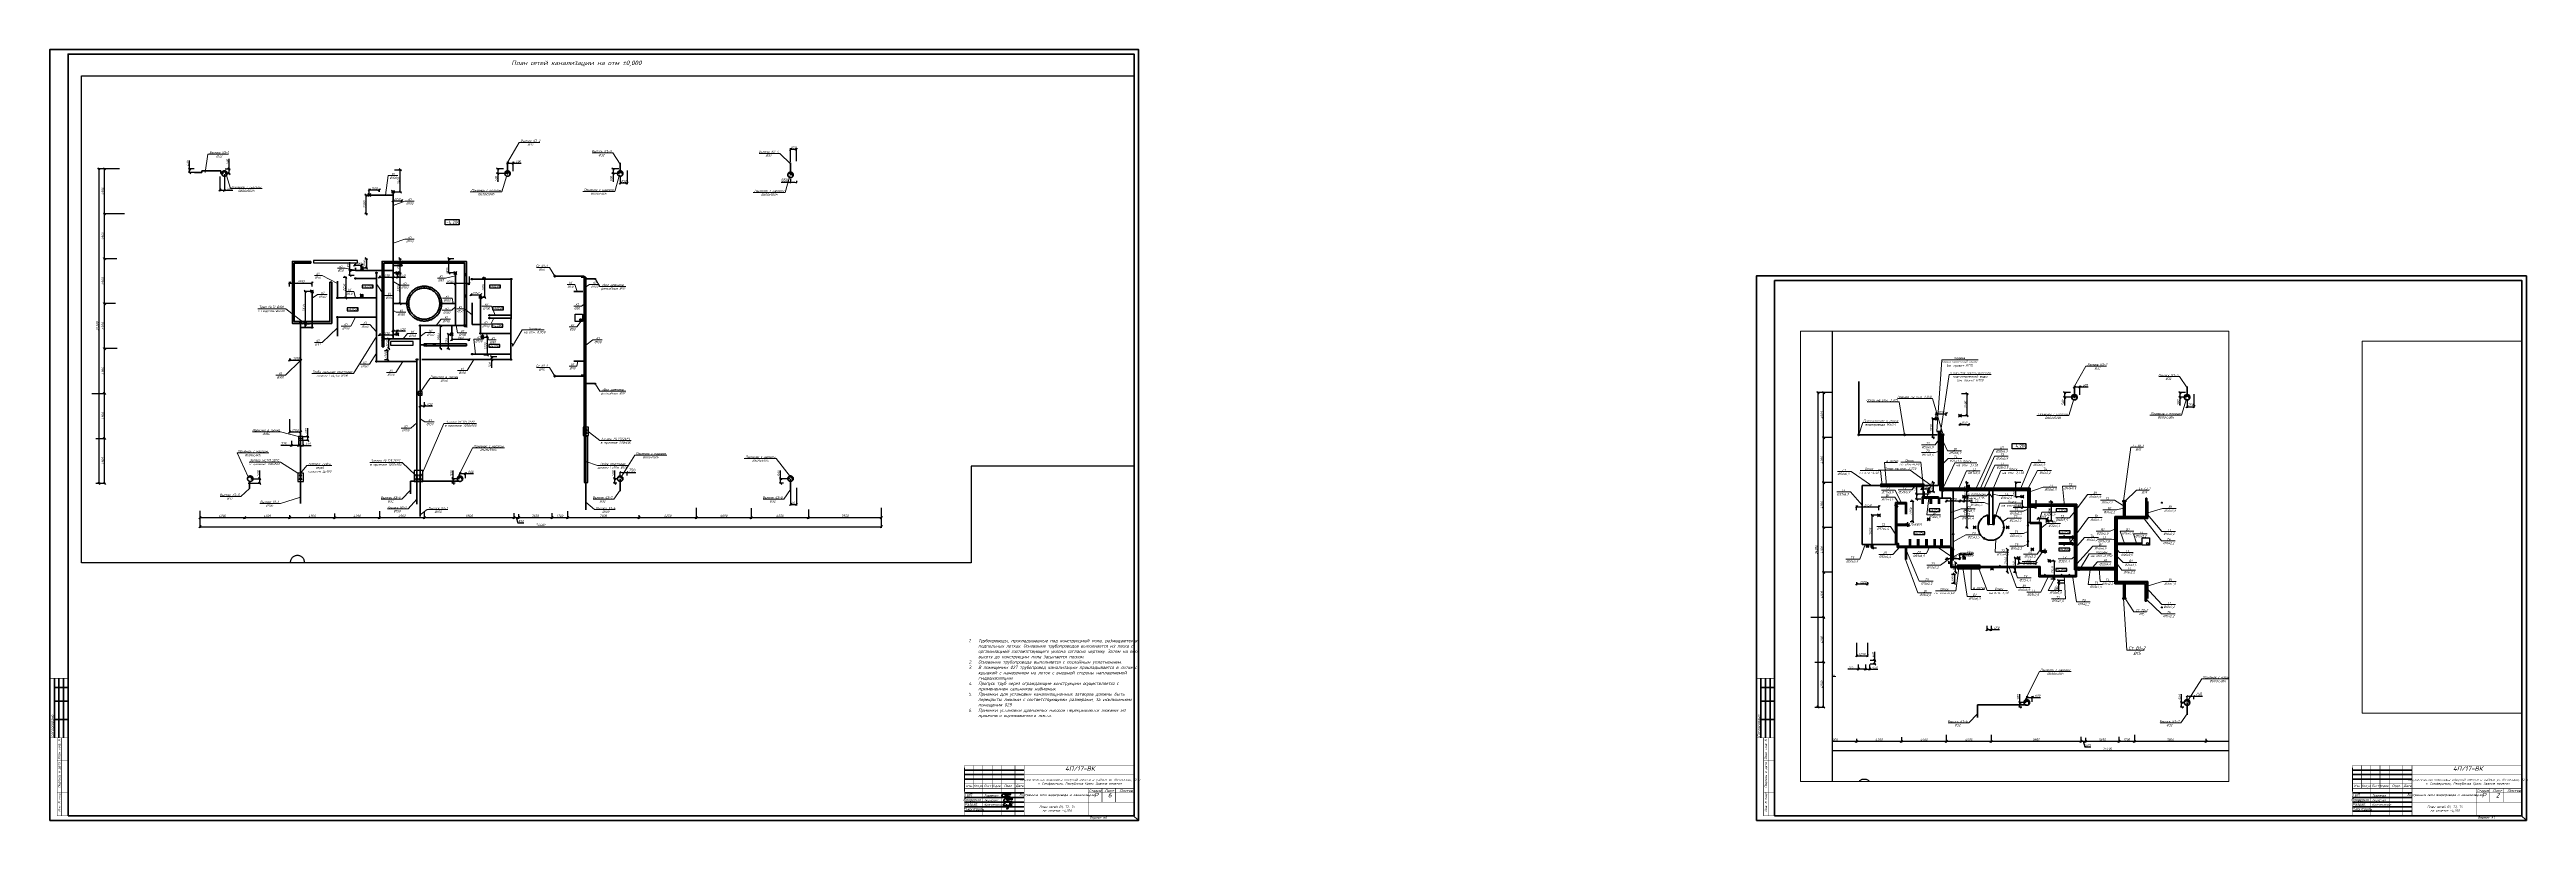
# Paper-space layout 'план_К1_К3' of a CAD drawing. Header units: millimetres. Extents: x 0 to 2705, y 0 to 841.
# The model-space entities are those that its viewports show. They can reach past a viewport. Long polylines and large blocks are cut down to what shows.
import ezdxf
from ezdxf import colors
from ezdxf.entities.mleader import LeaderData, LeaderLine
from ezdxf.enums import TextEntityAlignment as Align
from ezdxf.math import Vec2, Vec3

# ---------------------------------------------------------------- set-up
doc = ezdxf.new("R2010")
doc.units = ezdxf.units.MM
doc.set_wipeout_variables(frame=1)
for name, color, linetype, lineweight in [('_ВК-В1', 4, 'Continuous', 40), ('_ВК-Р В1 разводка', 4, 'Continuous', 40), ('text', 102, 'Continuous', 15), ('ВК_B1', 5, 'Continuous', 40), ('ВК_frame', 5, 'Continuous', 50), ('ВК_K1', 34, 'Continuous', 50), ('ВК_K1_lotok', 142, 'Continuous', 50), ('ВК_PI Stamp', 7, 'Continuous', 50), ('ВК_T3', 1, 'Continuous', 50), ('ВК_T4', 30, 'Continuous', 50), ('ВК_text_frame', 140, 'Continuous', 15), ('ВК_К3', 4, 'Continuous', 60), ('ВК_К3_насос', 4, 'Continuous', 50), ('ОП', 7, 'Continuous', 25), ('основная_05', 7, 'Continuous', 50)]:
    doc.layers.add(name, color=color, linetype=linetype, lineweight=lineweight)
doc.layers.add('_ВК-маска', color=255, linetype='Continuous', transparency=0.9)
doc.layers.add('_ВК-Спецификация', color=3, linetype='Continuous', lineweight=15, plot=False, transparency=0.5)
doc.layers.add('ВК_defpoints', color=7, linetype='Continuous', plot=False)
for name, color, linetype in [('ВК_text', 102, 'Continuous'), ('ВК_АР_отметки', 70, 'Continuous'), ('ВК_В1_текст', 5, 'Continuous'), ('ВК_К1_размер', 102, 'Continuous'), ('ВК_К1_текст', 34, 'Continuous'), ('ВК_К3_текст', 4, 'Continuous'), ('ВК_сантехника', 140, 'Continuous'), ('ВК_Т4_текст', 30, 'Continuous'), ('ВК_ТЗ_текст', 1, 'Continuous')]:
    doc.layers.add(name, color=color, linetype=linetype)
doc.styles.add('GOST-2.304_Type-B', font='GOST Common.ttf')
doc.styles.add('ISOPEUR', font='isocpeui.ttf')
doc.styles.add('note', font='isocpeur.ttf', dxfattribs={"width": 0.9, "oblique": 15})
doc.styles.get("Standard").update_dxf_attribs({"font": 'arial.ttf'})
doc.styles.add('text_frame', font='isocpeur.ttf', dxfattribs={"width": 0.9, "oblique": 15})
doc.styles.add('ВК_текст_чертеж', font='isocpeur.ttf', dxfattribs={"width": 0.9, "oblique": 15})
doc.styles.add('СГЕНЕРИР_СТИЛЬ_5', font='')
doc.styles.get('СГЕНЕРИР_СТИЛЬ_5').set_extended_font_data('Arial Unicode MS Кириллический')
doc.linetypes.add('B1', pattern='A,20,-0.3,["B1",Standard,S=1.5,R=0,X=0,Y=-0.75],-2.5,20', length=42.8)
doc.dimstyles.new('Аннотативный', dxfattribs={"dimscale": 0, "dimtxt": 2.5, "dimasz": 2.5, "dimexe": 1.25, "dimexo": 0.625, "dimtad": 1, "dimdec": 0, "dimtxsty": 'ISOPEUR', "dimblk": 'OBLIQUE', "dimcen": 2.5, "dimclrt": 256, "dimadec": 0, "dimazin": 0, "dimtfac": 1, "dimtdec": 0, "dimtmove": 0, "dimatfit": 3, "dimfxl": 1, "dimtfillclr": 256, "dimarcsym": 0})
doc.dimstyles.new('СГЕНЕРИР_СТИЛЬ__3', dxfattribs={"dimtxt": 300, "dimasz": 171, "dimexe": 0.18, "dimexo": 400, "dimgap": 100, "dimtad": 1, "dimtih": 1, "dimtoh": 1, "dimdec": 0, "dimzin": 0, "dimdsep": 46, "dimtxsty": 'СГЕНЕРИР_СТИЛЬ_5', "dimblk": 'ARROWHEAD_6', "dimcen": 0.09, "dimclrd": 7, "dimclre": 7, "dimclrt": 256, "dimazin": 0, "dimtfac": 1, "dimtdec": 0, "dimtmove": 0, "dimatfit": 3, "dimfxl": 1, "dimtolj": 1, "dimtzin": 0, "dimarcsym": 0})

# ---------------------------------------------------------------- blocks, each defined once
blk = doc.blocks.new('*U96')
blk.add_lwpolyline([(0, 0), (1189, 0), (1189, 841), (0, 841)], close=True)
at = {"layer": 'text', "color": 0}
for p, q in [((999, 37.5), (999, 57.5)), ((999, 47.6), (999, 31.6))]:
    blk.add_line(p, q, dxfattribs=at)
at = {"layer": 'ВК_frame', "color": 0}
for p, q in [((5, 155), (5, 90)), ((5, 145), (20, 145)), ((10, 155), (10, 90)), ((15, 155), (15, 90)), ((20, 155), (20, 5)), ((5, 130), (20, 130)), ((5, 110), (20, 110)), ((1064, 55), (999, 55)), ((1064, 50), (999, 50)), ((1064, 45), (999, 45)), ((1064, 30), (999, 30)), ((1064, 25), (999, 25)), ((1064, 20), (999, 20)), ((1064, 15), (999, 15)), ((1064, 10), (999, 10)), ((999, 5), (1184, 5)), ((999, 5), (1184, 5)), ((999, 5), (1184, 5))]:
    blk.add_line(p, q, dxfattribs=at)
at = {"layer": 'ВК_frame', "color": 0, "const_width": 0.5}
blk.add_lwpolyline([(0, 90), (20, 90), (20, 155), (0, 155)], close=True, dxfattribs=at)
for points in [[(20, 5), (8, 5), (8, 90), (20, 90)], [(13, 5), (13, 90)], [(1184, 60), (999, 60), (999, 5)], [(1009, 60), (1009, 35)], [(1019, 60), (1019, 5)], [(1029, 60), (1029, 35)], [(1039, 5), (1039, 60)], [(1054, 60), (1054, 5)], [(1064, 5), (1064, 60)], [(1064, 40), (999, 40)], [(1064, 35), (999, 35)], [(1184, 50), (1064, 50)], [(1184, 35), (1064, 35)], [(1134, 5), (1134, 35)], [(1134, 30), (1184, 30)], [(1149, 20), (1149, 35)], [(1164, 35), (1164, 20)], [(1184, 20), (1064, 20)]]:
    blk.add_lwpolyline(points, dxfattribs=at)
at = {"layer": 'ВК_frame', "color": 0, "linetype": 'Continuous', "const_width": 0.5}
for points in [[(8, 65), (20, 65)], [(8, 30), (20, 30)]]:
    blk.add_lwpolyline(points, dxfattribs=at)
at = {"layer": 'основная_05'}
blk.add_lwpolyline([(20, 5), (1184, 5), (1184, 836), (20, 836)], close=True, dxfattribs=at)
at = {"layer": 'ВК_text_frame', "color": 0, "style": 'text_frame', "oblique": 15, "width": 0.9}
blk.add_text('Согласовано', height=3, rotation=90, dxfattribs=at).set_placement((4.2, 91.1))
at = {"layer": 'ВК_text_frame', "color": 0, "linetype": 'Continuous', "style": 'text_frame', "oblique": 15, "width": 0.9}
for s, p in [('Взам. инв. N', (11.6, 66.4)), ('Подпись и дата', (11.6, 35.5)), ('Инв. N подл.', (11.7, 9.4))]:
    blk.add_text(s, height=2.5, rotation=90, dxfattribs=at).set_placement(p)
at = {"layer": 'ВК_text_frame', "color": 0, "style": 'text_frame', "oblique": 15, "width": 0.9}
for s, p in [('ГИП', (1002.9, 27.5)), ('Проверил', (1007, 22.5)), ('Н.контроль', (1009.1, 12.5)), ('Разраб.', (1006.2, 17.5))]:
    blk.add_text(s, height=3, dxfattribs=at).set_placement(p, align=Align.MIDDLE_CENTER)
for s, p in [('Изм.', (1004, 37.6)), ('Кол.уч.', (1014, 37.4)), ('Лист', (1024, 37.6))]:
    blk.add_text(s, height=2.5, dxfattribs=at).set_placement(p, align=Align.MIDDLE)
at = {"layer": 'ВК_text_frame', "color": 0, "style": 'text_frame', "oblique": 15}
for s, p in [('N.док.', (1034, 37.5)), ('Подп.', (1046.8, 37.5)), ('Дата', (1059.1, 37.5))]:
    blk.add_text(s, height=2.5, dxfattribs=at).set_placement(p, align=Align.MIDDLE)
at = {"layer": 'ВК_text_frame', "color": 0, "style": 'text_frame', "oblique": 15, "width": 0.962963}
blk.add_text('Стадия', height=3, dxfattribs=at).set_placement((1135, 31), (1148, 31), align=Align.FIT)
at = {"layer": 'ВК_text_frame', "color": 0, "style": 'text_frame', "oblique": 15}
for s, p in [('Лист', (1152, 31)), ('Листов', (1168.1, 31))]:
    blk.add_text(s, height=3, dxfattribs=at).set_placement(p)
blk = doc.blocks.new('*U132')
blk.add_lwpolyline([(0, 0), (841, 0), (841, 594), (0, 594)], close=True)
at = {"layer": 'text', "color": 0}
for p, q in [((651, 37.5), (651, 57.5)), ((651, 47.6), (651, 31.6))]:
    blk.add_line(p, q, dxfattribs=at)
at = {"layer": 'ВК_frame', "color": 0}
for p, q in [((5, 155), (5, 90)), ((5, 145), (20, 145)), ((10, 155), (10, 90)), ((15, 155), (15, 90)), ((20, 155), (20, 5)), ((5, 130), (20, 130)), ((5, 110), (20, 110)), ((716, 55), (651, 55)), ((716, 50), (651, 50)), ((716, 45), (651, 45)), ((716, 30), (651, 30)), ((716, 25), (651, 25)), ((716, 20), (651, 20)), ((716, 15), (651, 15)), ((716, 10), (651, 10)), ((651, 5), (836, 5)), ((651, 5), (836, 5)), ((651, 5), (836, 5))]:
    blk.add_line(p, q, dxfattribs=at)
at = {"layer": 'ВК_frame', "color": 0, "const_width": 0.5}
blk.add_lwpolyline([(0, 90), (20, 90), (20, 155), (0, 155)], close=True, dxfattribs=at)
for points in [[(20, 5), (8, 5), (8, 90), (20, 90)], [(13, 5), (13, 90)], [(836, 60), (651, 60), (651, 5)], [(661, 60), (661, 35)], [(671, 60), (671, 5)], [(681, 60), (681, 35)], [(691, 5), (691, 60)], [(706, 60), (706, 5)], [(716, 5), (716, 60)], [(716, 40), (651, 40)], [(716, 35), (651, 35)], [(836, 50), (716, 50)], [(836, 35), (716, 35)], [(786, 5), (786, 35)], [(786, 30), (836, 30)], [(801, 20), (801, 35)], [(816, 35), (816, 20)], [(836, 20), (716, 20)]]:
    blk.add_lwpolyline(points, dxfattribs=at)
at = {"layer": 'ВК_frame', "color": 0, "linetype": 'Continuous', "const_width": 0.5}
for points in [[(8, 65), (20, 65)], [(8, 30), (20, 30)]]:
    blk.add_lwpolyline(points, dxfattribs=at)
at = {"layer": 'основная_05'}
blk.add_lwpolyline([(20, 5), (836, 5), (836, 589), (20, 589)], close=True, dxfattribs=at)
at = {"layer": 'ВК_text_frame', "color": 0, "style": 'text_frame', "oblique": 15, "width": 0.9}
blk.add_text('Согласовано', height=3, rotation=90, dxfattribs=at).set_placement((4.2, 91.1))
at = {"layer": 'ВК_text_frame', "color": 0, "linetype": 'Continuous', "style": 'text_frame', "oblique": 15, "width": 0.9}
for s, p in [('Взам. инв. N', (11.6, 66.4)), ('Подпись и дата', (11.6, 35.5)), ('Инв. N подл.', (11.7, 9.4))]:
    blk.add_text(s, height=2.5, rotation=90, dxfattribs=at).set_placement(p)
at = {"layer": 'ВК_text_frame', "color": 0, "style": 'text_frame', "oblique": 15, "width": 0.9}
for s, p in [('ГИП', (654.9, 27.5)), ('Проверил', (659, 22.5)), ('Н.контроль', (661.1, 12.5)), ('Разраб.', (658.2, 17.5))]:
    blk.add_text(s, height=3, dxfattribs=at).set_placement(p, align=Align.MIDDLE_CENTER)
for s, p in [('Изм.', (656, 37.6)), ('Кол.уч.', (666, 37.4)), ('Лист', (676, 37.6))]:
    blk.add_text(s, height=2.5, dxfattribs=at).set_placement(p, align=Align.MIDDLE)
at = {"layer": 'ВК_text_frame', "color": 0, "style": 'text_frame', "oblique": 15}
for s, p in [('N.док.', (686, 37.5)), ('Подп.', (698.8, 37.5)), ('Дата', (711.1, 37.5))]:
    blk.add_text(s, height=2.5, dxfattribs=at).set_placement(p, align=Align.MIDDLE)
at = {"layer": 'ВК_text_frame', "color": 0, "style": 'text_frame', "oblique": 15, "width": 0.962963}
blk.add_text('Стадия', height=3, dxfattribs=at).set_placement((787, 31), (800, 31), align=Align.FIT)
at = {"layer": 'ВК_text_frame', "color": 0, "style": 'text_frame', "oblique": 15}
for s, p in [('Лист', (804, 31)), ('Листов', (820.1, 31))]:
    blk.add_text(s, height=3, dxfattribs=at).set_placement(p)
blk = doc.blocks.new('A$C77FD01EB')
at = {"layer": 'ОП', "color": 5, "lineweight": 35, "ltscale": 100}
for p, q in [((10021, 9860), (10110, 10097)), ((10110, 10097), (10231, 10450)), ((10231, 10450), (10269, 10561))]:
    blk.add_line(p, q, dxfattribs=at)
for points in [[(20301, 80), (20161, 120), (20161, 120), (19392, 150), (19211, 190), (17761, 200), (17552, 144), (16951, 140), (16671, 120), (16351, 0), (17121, 400), (17375, 532), (17571, 640), (17671, 730), (17841, 820), (18015, 912), (18311, 1150), (18411, 1260), (18491, 1390), (18531, 1480), (18531, 1550), (18531, 1620), (18481, 1680), (18440, 1729), (18337, 1853), (18201, 1940), (18096, 2007), (17931, 2070), (17421, 2220), (17211, 2220), (16311, 2340), (15251, 2320), (14191, 2240), (11201, 2110), (10520, 2080), (9251, 2080), (8431, 2080), (7561, 2080), (6791, 2150), (6182, 2206), (5211, 2270), (4881, 2340), (4511, 2380), (4321, 2380), (4121, 2450), (3921, 2460), (3611, 2476), (3401, 2530), (3127, 2601), (2861, 2601), (2671, 2660), (2501, 2660), (2381, 2710), (1971, 2810), (1646, 2889), (1301, 3070), (1121, 3160), (993, 3224), (851, 3350), (541, 3670), (374, 3843), (111, 4360), (0, 4579), (0, 4810), (1, 5610), (2, 5860), (101, 6260), (231, 6560), (322, 6769), (501, 6990), (691, 7270), (991, 7590), (1281, 7880), (1631, 8130), (1882, 8309), (2146, 8498), (2561, 8730), (3261, 9130), (3611, 9300), (3974, 9476), (4411, 9650), (5081, 9900), (5601, 10070), (6131, 10230), (6434, 10321), (7031, 10490), (7391, 10580), (8341, 10740), (9051, 10850), (9490, 10918), (10051, 10950), (11081, 10950), (11691, 10950), (12131, 10850), (12571, 10680), (12911, 10500), (13181, 10260), (13421, 9920), (13521, 9740), (13601, 9550), (13661, 9390), (13701, 9060), (13701, 8700), (13701, 8360), (13681, 8090), (13611, 7760), (13511, 7390), (13391, 7140), (13151, 6670), (12951, 6490), (12811, 6470), (12671, 6490), (12501, 6480), (12371, 6430), (12181, 6410), (12101, 6420), (11971, 6470), (11721, 6500), (11541, 6450), (11352, 6400), (11111, 6440), (10931, 6440), (10621, 6440), (10271, 6330), (10271, 6330), (10271, 6330), (10271, 6330), (10271, 6330), (10271, 6330), (10271, 6330), (10271, 6330), (10271, 6330), (10271, 6330), (10271, 6330), (10271, 6330), (10271, 6330), (10271, 6330), (10271, 6330), (10271, 6330), (10271, 6330), (10271, 6330), (10271, 6330), (10271, 6330), (10271, 6330), (10271, 6330), (10271, 6330), (10271, 6330), (10271, 6330)], [(7981, 7090), (7911, 7150), (7841, 7190), (7776, 7228), (7671, 7250), (7511, 7270), (7371, 7288), (7141, 7310), (6981, 7320), (6781, 7332), (6541, 7340), (6281, 7340), (5941, 7340), (5441, 7340), (5341, 7360), (5268, 7375), (5231, 7410), (5185, 7454), (5140, 7498), (5161, 7550), (5231, 7570), (5408, 7621), (5781, 7670), (6181, 7710), (6811, 7790), (7321, 7880), (7901, 7990), (8481, 8080), (9051, 8160), (9481, 8200), (9901, 8240), (10741, 8330), (11471, 8400), (11961, 8440), (12211, 8460), (12261, 8450), (12321, 8430)], [(6581, 5840), (6851, 5640), (6973, 5549), (7191, 5460), (7411, 5370), (7721, 5190), (8061, 5060), (8261, 5020), (8431, 5030), (8581, 5130), (8771, 5310), (8961, 5510), (9121, 5700), (9211, 5940), (9305, 6189), (9421, 6640), (9461, 6980), (9531, 7500), (9601, 8130), (9703, 8843)], [(10321, 4530), (10121, 4570), (9992, 4596), (9821, 4603), (9561, 4577), (9358, 4516), (9231, 4400), (9085, 4266), (8981, 4172), (8891, 4020), (8931, 4140), (8950, 4197), (8931, 4250), (8916, 4292), (8841, 4350)], [(9921, 7350), (9841, 7130), (9801, 6900), (9743, 6566), (9700, 6320), (9679, 6199)], [(9703, 8843), (9751, 9090), (9811, 9250), (9871, 9420), (9931, 9620), (10021, 9860)], [(10191, 7290), (10121, 7060), (10060, 6857), (10001, 6663), (9950, 6497), (9950, 6350)], [(14361, 5770), (14461, 6080), (14651, 6430), (14823, 6747), (14971, 7200), (15121, 7650), (15251, 8230), (15391, 8590), (15492, 8850), (15628, 9198), (15791, 9660), (15891, 9940), (15961, 10080), (15981, 10090), (16001, 10090), (16011, 10090), (16031, 10080), (16031, 10060), (16011, 9960), (15989, 9847), (15953, 9668), (15941, 9420), (15931, 9220), (15921, 9020), (15911, 8810), (15891, 8630), (15881, 8540), (15801, 8310), (15741, 8070), (15611, 7860), (15381, 7350), (15191, 6929), (15046, 6608), (14975, 6449)], [(14441, 7690), (14561, 7820), (14711, 7880), (14930, 7968), (15281, 7968), (15801, 7968), (15871, 7960)], [(18146, 10200), (18251, 10160), (18311, 10080), (18351, 9980), (18381, 9830), (18381, 9670), (18361, 9570), (18331, 9420), (18261, 9240), (18091, 8950), (18023, 8833), (17921, 8730), (17751, 8550), (17571, 8360), (17471, 8240), (17341, 8090), (17271, 7960), (17241, 7850), (17261, 7760), (17371, 7710), (17531, 7670), (17821, 7670), (17941, 7650), (18081, 7600), (18241, 7520), (18311, 7450), (18361, 7370), (18371, 7350), (18361, 7310), (18331, 7240), (18171, 7100), (18059, 7002), (17801, 6840), (17481, 6720), (17261, 6640), (17059, 6566), (16771, 6480), (16591, 6430), (16411, 6390), (16191, 6320), (15999, 6259)], [(16511, 6900), (16621, 7330), (16701, 7590), (16780, 7844), (17081, 8910), (17211, 9250), (17371, 9530), (17581, 9810), (17791, 10060), (17931, 10160), (18071, 10200), (18146, 10200)]]:
    blk.add_lwpolyline(points, dxfattribs=at)
blk = doc.blocks.new('подпис_колесникова')
at = {"layer": 'ОП', "lineweight": 25, "ltscale": 100}
for points in [[(1454714, 104026), (1454520, 103670), (1454372, 103401), (1454251, 103421), (1454207, 103498)], [(1454830, 103890), (1454680, 103800), (1454589, 103709), (1454528, 103701), (1454583, 103648), (1454568, 103539), (1454590, 103482), (1454650, 103490), (1454684, 103516), (1454759, 103591), (1454739, 103571), (1454726, 103521), (1454729, 103510), (1454770, 103482), (1454840, 103501), (1454881, 103568), (1454899, 103631), (1454888, 103649), (1454850, 103659), (1454840, 103659), (1454797, 103635), (1454771, 103609), (1454749, 103570), (1454749, 103560), (1454770, 103490), (1454870, 103519), (1454900, 103489), (1454939, 103530), (1455021, 103641), (1455050, 103650), (1454999, 103561), (1454980, 103509), (1454988, 103491), (1455030, 103510), (1455115, 103595), (1455152, 103659), (1455190, 103680), (1455301, 103851), (1455311, 103969), (1455231, 103889), (1455190, 103729), (1455142, 103585), (1455110, 103482), (1455070, 103391), (1455033, 103299), (1454999, 103241), (1454981, 103209), (1454961, 103180), (1454910, 103180), (1454899, 103220), (1454980, 103380), (1455071, 103491), (1455134, 103536), (1455210, 103580), (1455280, 103599), (1455303, 103638), (1455261, 103565), (1455296, 103504), (1455360, 103504), (1455367, 103531), (1455404, 103594), (1455419, 103650), (1455411, 103680), (1455380, 103689), (1455351, 103681), (1455320, 103660), (1455300, 103621), (1455299, 103571), (1455470, 103680), (1455372, 103535), (1455378, 103510), (1455420, 103499), (1455440, 103510), (1455440, 103519)]]:
    blk.add_spline(points, degree=3, dxfattribs=at)
blk = doc.blocks.new('_None')
blk = doc.blocks.new('*U16')
for points in [[(-100, 100), (-159, 159)], [(-100, -100), (-100, 100), (100, 100), (100, -100), (-100, -100)], [(100, 100), (159, 159)], [(-100, -100), (-159, -159)], [(100, -100), (159, -159)]]:
    blk.add_lwpolyline(points)
at = {"lineweight": 20}
blk.add_lwpolyline([(0, 100), (0, -100), (0, 0), (100, 0), (-100, 0)], dxfattribs=at)
blk.add_circle((0, 0), 55)
blk = doc.blocks.new('полив краник')
at = {"linetype": 'ByBlock', "lineweight": 30, "ltscale": 3}
for p, q in [((107873, 208698), (107650, 208698)), ((107762, 208484), (107762, 208698)), ((107800, 208440), (108054, 208440))]:
    blk.add_line(p, q, dxfattribs=at)
at = {"linetype": 'ByBlock', "lineweight": 30, "ltscale": 20}
for q in [(108174, 208537), (108175, 208384)]:
    blk.add_line((108054, 208440), q, dxfattribs=at)
at = {"linetype": 'ByBlock', "lineweight": -2, "ltscale": 3, "const_width": 99.7}
blk.add_lwpolyline([(107800, 208434, -1), (107700, 208434, -1)], format="xyb", close=True, dxfattribs=at)
blk = doc.blocks.new('плкв_1')
at = {"layer": '_ВК-В1'}
blk.add_line((0, 0.2), (0, 2.2), dxfattribs=at)
blk.add_circle((0, 0), 0.25, dxfattribs=at)
at = {"layer": '_ВК-Р В1 разводка'}
blk.add_line((0, 0.2), (0, 2.2), dxfattribs=at)
blk.add_circle((0, 0), 0.25, dxfattribs=at)
at = {"layer": '_ВК-В1', "xscale": 0.005, "yscale": 0.005, "zscale": 0.005, "rotation": 90}
blk.add_blockref('полив краник', (1042.2, -537), dxfattribs=at)
at = {"layer": '_ВК-Р В1 разводка', "xscale": 0.005, "yscale": 0.005, "zscale": 0.005, "rotation": 90}
blk.add_blockref('полив краник', (1042.2, -537), dxfattribs=at)
blk = doc.blocks.new('*U94')
at = {"color": 0, "linetype": 'ByBlock', "lineweight": 30}
blk.add_lwpolyline([(0, 100), (152, 0), (0, -100), (0, 100)], dxfattribs=at)
at = {"layer": '_ВК-Спецификация', "style": 'ISOPEUR'}
blk.add_attdef('ПЕРЕХОД', (201, 206), '', height=50, dxfattribs=at)
blk = doc.blocks.new('*U269')
at = {"color": 0, "linetype": 'ByBlock', "lineweight": 30}
blk.add_lwpolyline([(0, 100), (152, 0), (0, -100), (0, 100)], dxfattribs=at)
at = {"layer": '_ВК-Спецификация', "style": 'ISOPEUR'}
blk.add_attdef('ПЕРЕХОД', (201, 206), '', height=50, dxfattribs=at)
blk = doc.blocks.new('*U99')
at = {"color": 0, "linetype": 'ByBlock', "lineweight": 30}
blk.add_lwpolyline([(0, -100), (-151, 0), (0, 100), (0, -100)], dxfattribs=at)
at = {"layer": '_ВК-Спецификация', "style": 'ISOPEUR'}
blk.add_attdef('ПЕРЕХОД', (201, 206), '', height=50, dxfattribs=at)
blk = doc.blocks.new('*U100')
at = {"color": 0, "linetype": 'ByBlock', "lineweight": 30}
blk.add_lwpolyline([(-100, 0), (-1, 151), (100, 0), (-100, 0)], dxfattribs=at)
at = {"layer": '_ВК-Спецификация', "style": 'ISOPEUR'}
blk.add_attdef('ПЕРЕХОД', (201, 206), '', height=50, dxfattribs=at)
blk = doc.blocks.new('*U110')
at = {"color": 0, "linetype": 'ByBlock', "lineweight": 30}
blk.add_lwpolyline([(100, 0), (0, -151), (-100, 0), (100, 0)], dxfattribs=at)
at = {"layer": '_ВК-Спецификация', "style": 'ISOPEUR'}
blk.add_attdef('ПЕРЕХОД', (201, 206), '', height=50, dxfattribs=at)
blk = doc.blocks.new('_Oblique')
at = {"color": 0, "linetype": 'ByBlock', "lineweight": -2}
blk.add_line((-0.5, -0.5), (0.5, 0.5), dxfattribs=at)
blk = doc.blocks.new('*D136')
at = {"layer": 'Defpoints', "color": 0, "transparency": 16777216}
for p in [(25136, 118143), (30036, 118143), (30036, 118037)]:
    blk.add_point(p, dxfattribs=at)
at = {"layer": 'ВК_text', "color": 0, "lineweight": -2, "transparency": 16777216}
for p, q in [((25136, 118081), (25136, 117912)), ((25136, 118037), (30036, 118037)), ((30036, 118081), (30036, 117912))]:
    blk.add_line(p, q, dxfattribs=at)
at = {"layer": 'ВК_text', "color": 0, "lineweight": -2, "transparency": 16777216, "xscale": 250, "yscale": 250, "zscale": 250, "rotation": 180}
blk.add_blockref('_Oblique', (25136, 118037), dxfattribs=at)
at = {"layer": 'ВК_text', "color": 0, "lineweight": -2, "transparency": 16777216, "xscale": 250, "yscale": 250, "zscale": 250}
blk.add_blockref('_Oblique', (30036, 118037), dxfattribs=at)
at = {"layer": 'ВК_text', "transparency": 16777216, "insert": (27586, 118224), "char_height": 250, "attachment_point": 5, "style": 'ISOPEUR'}
blk.add_mtext('4900', dxfattribs=at)
blk = doc.blocks.new('*D137')
at = {"layer": 'Defpoints', "color": 0, "transparency": 16777216}
for p in [(30036, 118143), (34936, 118355), (34936, 118037)]:
    blk.add_point(p, dxfattribs=at)
at = {"layer": 'ВК_text', "color": 0, "lineweight": -2, "transparency": 16777216}
for p, q in [((30036, 118081), (30036, 117912)), ((30036, 118037), (34936, 118037)), ((34936, 118292), (34936, 117912))]:
    blk.add_line(p, q, dxfattribs=at)
at = {"layer": 'ВК_text', "color": 0, "lineweight": -2, "transparency": 16777216, "xscale": 250, "yscale": 250, "zscale": 250, "rotation": 180}
blk.add_blockref('_Oblique', (30036, 118037), dxfattribs=at)
at = {"layer": 'ВК_text', "color": 0, "lineweight": -2, "transparency": 16777216, "xscale": 250, "yscale": 250, "zscale": 250}
blk.add_blockref('_Oblique', (34936, 118037), dxfattribs=at)
at = {"layer": 'ВК_text', "transparency": 16777216, "insert": (32486, 118224), "char_height": 250, "attachment_point": 5, "style": 'ISOPEUR'}
blk.add_mtext('4900', dxfattribs=at)
blk = doc.blocks.new('*D138')
at = {"layer": 'Defpoints', "color": 0, "transparency": 16777216}
for p in [(34936, 118355), (39836, 118539), (39836, 118037)]:
    blk.add_point(p, dxfattribs=at)
at = {"layer": 'ВК_text', "color": 0, "lineweight": -2, "transparency": 16777216}
for p, q in [((34936, 118292), (34936, 117912)), ((34936, 118037), (39836, 118037)), ((39836, 118477), (39836, 117912))]:
    blk.add_line(p, q, dxfattribs=at)
at = {"layer": 'ВК_text', "color": 0, "lineweight": -2, "transparency": 16777216, "xscale": 250, "yscale": 250, "zscale": 250, "rotation": 180}
blk.add_blockref('_Oblique', (34936, 118037), dxfattribs=at)
at = {"layer": 'ВК_text', "color": 0, "lineweight": -2, "transparency": 16777216, "xscale": 250, "yscale": 250, "zscale": 250}
blk.add_blockref('_Oblique', (39836, 118037), dxfattribs=at)
at = {"layer": 'ВК_text', "transparency": 16777216, "insert": (37386, 118224), "char_height": 250, "attachment_point": 5, "style": 'ISOPEUR'}
blk.add_mtext('4900', dxfattribs=at)
blk = doc.blocks.new('*D139')
at = {"layer": 'Defpoints', "color": 0, "transparency": 16777216}
for p in [(39836, 118539), (44736, 118801), (44736, 118037)]:
    blk.add_point(p, dxfattribs=at)
at = {"layer": 'ВК_text', "color": 0, "lineweight": -2, "transparency": 16777216}
for p, q in [((39836, 118477), (39836, 117912)), ((39836, 118037), (44736, 118037)), ((44736, 118739), (44736, 117912))]:
    blk.add_line(p, q, dxfattribs=at)
at = {"layer": 'ВК_text', "color": 0, "lineweight": -2, "transparency": 16777216, "xscale": 250, "yscale": 250, "zscale": 250, "rotation": 180}
blk.add_blockref('_Oblique', (39836, 118037), dxfattribs=at)
at = {"layer": 'ВК_text', "color": 0, "lineweight": -2, "transparency": 16777216, "xscale": 250, "yscale": 250, "zscale": 250}
blk.add_blockref('_Oblique', (44736, 118037), dxfattribs=at)
at = {"layer": 'ВК_text', "transparency": 16777216, "insert": (42286, 118224), "char_height": 250, "attachment_point": 5, "style": 'ISOPEUR'}
blk.add_mtext('4900', dxfattribs=at)
blk = doc.blocks.new('*D140')
at = {"layer": 'Defpoints', "color": 0, "transparency": 16777216}
for p in [(44736, 118801), (49636, 118801), (49636, 118037)]:
    blk.add_point(p, dxfattribs=at)
at = {"layer": 'ВК_text', "color": 0, "lineweight": -2, "transparency": 16777216}
for p, q in [((44736, 118739), (44736, 117912)), ((44736, 118037), (49636, 118037)), ((49636, 118739), (49636, 117912))]:
    blk.add_line(p, q, dxfattribs=at)
at = {"layer": 'ВК_text', "color": 0, "lineweight": -2, "transparency": 16777216, "xscale": 250, "yscale": 250, "zscale": 250, "rotation": 180}
blk.add_blockref('_Oblique', (44736, 118037), dxfattribs=at)
at = {"layer": 'ВК_text', "color": 0, "lineweight": -2, "transparency": 16777216, "xscale": 250, "yscale": 250, "zscale": 250}
blk.add_blockref('_Oblique', (49636, 118037), dxfattribs=at)
at = {"layer": 'ВК_text', "transparency": 16777216, "insert": (47186, 118224), "char_height": 250, "attachment_point": 5, "style": 'ISOPEUR'}
blk.add_mtext('4900', dxfattribs=at)
blk = doc.blocks.new('*D141')
at = {"layer": 'Defpoints', "color": 0, "transparency": 16777216}
for p in [(49636, 118801), (59436, 118573), (59436, 118037)]:
    blk.add_point(p, dxfattribs=at)
at = {"layer": 'ВК_text', "color": 0, "lineweight": -2, "transparency": 16777216}
for p, q in [((49636, 118739), (49636, 117912)), ((49636, 118037), (59436, 118037)), ((59436, 118511), (59436, 117912))]:
    blk.add_line(p, q, dxfattribs=at)
at = {"layer": 'ВК_text', "color": 0, "lineweight": -2, "transparency": 16777216, "xscale": 250, "yscale": 250, "zscale": 250, "rotation": 180}
blk.add_blockref('_Oblique', (49636, 118037), dxfattribs=at)
at = {"layer": 'ВК_text', "color": 0, "lineweight": -2, "transparency": 16777216, "xscale": 250, "yscale": 250, "zscale": 250}
blk.add_blockref('_Oblique', (59436, 118037), dxfattribs=at)
at = {"layer": 'ВК_text', "transparency": 16777216, "insert": (54536, 118224), "char_height": 250, "attachment_point": 5, "style": 'ISOPEUR'}
blk.add_mtext('9800', dxfattribs=at)
blk = doc.blocks.new('*D142')
at = {"layer": 'Defpoints', "color": 0, "transparency": 16777216}
for p in [(59436, 118573), (59936, 118472), (59936, 118037)]:
    blk.add_point(p, dxfattribs=at)
at = {"layer": 'ВК_text', "color": 0, "lineweight": -2, "transparency": 16777216}
for p, q in [((59436, 118511), (59436, 117912)), ((59436, 118037), (59936, 118037)), ((59686, 118037), (59864, 117443)), ((59864, 117443), (60520, 117443)), ((59936, 118410), (59936, 117912))]:
    blk.add_line(p, q, dxfattribs=at)
at = {"layer": 'ВК_text', "color": 0, "lineweight": -2, "transparency": 16777216, "xscale": 250, "yscale": 250, "zscale": 250, "rotation": 180}
blk.add_blockref('_Oblique', (59436, 118037), dxfattribs=at)
at = {"layer": 'ВК_text', "color": 0, "lineweight": -2, "transparency": 16777216, "xscale": 250, "yscale": 250, "zscale": 250}
blk.add_blockref('_Oblique', (59936, 118037), dxfattribs=at)
at = {"layer": 'ВК_text', "transparency": 16777216, "insert": (60192, 117630), "char_height": 250, "attachment_point": 5, "style": 'ISOPEUR'}
blk.add_mtext('500', dxfattribs=at)
blk = doc.blocks.new('*D143')
at = {"layer": 'Defpoints', "color": 0, "transparency": 16777216}
for p in [(59936, 118472), (63586, 118590), (63586, 118037)]:
    blk.add_point(p, dxfattribs=at)
at = {"layer": 'ВК_text', "color": 0, "lineweight": -2, "transparency": 16777216}
for p, q in [((59936, 118410), (59936, 117912)), ((59936, 118037), (63586, 118037)), ((63586, 118528), (63586, 117912))]:
    blk.add_line(p, q, dxfattribs=at)
at = {"layer": 'ВК_text', "color": 0, "lineweight": -2, "transparency": 16777216, "xscale": 250, "yscale": 250, "zscale": 250, "rotation": 180}
blk.add_blockref('_Oblique', (59936, 118037), dxfattribs=at)
at = {"layer": 'ВК_text', "color": 0, "lineweight": -2, "transparency": 16777216, "xscale": 250, "yscale": 250, "zscale": 250}
blk.add_blockref('_Oblique', (63586, 118037), dxfattribs=at)
at = {"layer": 'ВК_text', "transparency": 16777216, "insert": (61761, 118224), "char_height": 250, "attachment_point": 5, "style": 'ISOPEUR'}
blk.add_mtext('3650', dxfattribs=at)
blk = doc.blocks.new('*D144')
at = {"layer": 'Defpoints', "color": 0, "transparency": 16777216}
for p in [(63586, 118590), (65286, 118801), (65286, 118037)]:
    blk.add_point(p, dxfattribs=at)
at = {"layer": 'ВК_text', "color": 0, "lineweight": -2, "transparency": 16777216}
for p, q in [((63586, 118528), (63586, 117912)), ((63586, 118037), (65286, 118037)), ((65286, 118739), (65286, 117912))]:
    blk.add_line(p, q, dxfattribs=at)
at = {"layer": 'ВК_text', "color": 0, "lineweight": -2, "transparency": 16777216, "xscale": 250, "yscale": 250, "zscale": 250, "rotation": 180}
blk.add_blockref('_Oblique', (63586, 118037), dxfattribs=at)
at = {"layer": 'ВК_text', "color": 0, "lineweight": -2, "transparency": 16777216, "xscale": 250, "yscale": 250, "zscale": 250}
blk.add_blockref('_Oblique', (65286, 118037), dxfattribs=at)
at = {"layer": 'ВК_text', "transparency": 16777216, "insert": (64436, 118226), "char_height": 250, "attachment_point": 5, "style": 'ISOPEUR'}
blk.add_mtext('1700', dxfattribs=at)
blk = doc.blocks.new('*D145')
at = {"layer": 'Defpoints', "color": 0, "transparency": 16777216}
for p in [(65286, 118801), (73086, 118368), (73086, 118037)]:
    blk.add_point(p, dxfattribs=at)
at = {"layer": 'ВК_text', "color": 0, "lineweight": -2, "transparency": 16777216}
for p, q in [((65286, 118739), (65286, 117912)), ((65286, 118037), (73086, 118037)), ((73086, 118306), (73086, 117912))]:
    blk.add_line(p, q, dxfattribs=at)
at = {"layer": 'ВК_text', "color": 0, "lineweight": -2, "transparency": 16777216, "xscale": 250, "yscale": 250, "zscale": 250, "rotation": 180}
blk.add_blockref('_Oblique', (65286, 118037), dxfattribs=at)
at = {"layer": 'ВК_text', "color": 0, "lineweight": -2, "transparency": 16777216, "xscale": 250, "yscale": 250, "zscale": 250}
blk.add_blockref('_Oblique', (73086, 118037), dxfattribs=at)
at = {"layer": 'ВК_text', "transparency": 16777216, "insert": (69186, 118226), "char_height": 250, "attachment_point": 5, "style": 'ISOPEUR'}
blk.add_mtext('7800', dxfattribs=at)
blk = doc.blocks.new('*D146')
at = {"layer": 'Defpoints', "color": 0, "transparency": 16777216}
for p in [(79336, 119175), (73086, 118368), (79336, 118037)]:
    blk.add_point(p, dxfattribs=at)
at = {"layer": 'ВК_text', "color": 0, "lineweight": -2, "transparency": 16777216}
for p, q in [((79336, 119113), (79336, 117912)), ((73086, 118306), (73086, 117912)), ((73086, 118037), (79336, 118037))]:
    blk.add_line(p, q, dxfattribs=at)
at = {"layer": 'ВК_text', "color": 0, "lineweight": -2, "transparency": 16777216, "xscale": 250, "yscale": 250, "zscale": 250, "rotation": 180}
blk.add_blockref('_Oblique', (73086, 118037), dxfattribs=at)
at = {"layer": 'ВК_text', "color": 0, "lineweight": -2, "transparency": 16777216, "xscale": 250, "yscale": 250, "zscale": 250}
blk.add_blockref('_Oblique', (79336, 118037), dxfattribs=at)
at = {"layer": 'ВК_text', "transparency": 16777216, "insert": (76211, 118224), "char_height": 250, "attachment_point": 5, "style": 'ISOPEUR'}
blk.add_mtext('6250', dxfattribs=at)
blk = doc.blocks.new('*D147')
at = {"layer": 'Defpoints', "color": 0, "transparency": 16777216}
for p in [(79336, 119175), (85336, 119124), (85336, 118037)]:
    blk.add_point(p, dxfattribs=at)
at = {"layer": 'ВК_text', "color": 0, "lineweight": -2, "transparency": 16777216}
for p, q in [((79336, 119113), (79336, 117912)), ((85336, 119062), (85336, 117912)), ((79336, 118037), (85336, 118037))]:
    blk.add_line(p, q, dxfattribs=at)
at = {"layer": 'ВК_text', "color": 0, "lineweight": -2, "transparency": 16777216, "xscale": 250, "yscale": 250, "zscale": 250, "rotation": 180}
blk.add_blockref('_Oblique', (79336, 118037), dxfattribs=at)
at = {"layer": 'ВК_text', "color": 0, "lineweight": -2, "transparency": 16777216, "xscale": 250, "yscale": 250, "zscale": 250}
blk.add_blockref('_Oblique', (85336, 118037), dxfattribs=at)
at = {"layer": 'ВК_text', "transparency": 16777216, "insert": (82336, 118224), "char_height": 250, "attachment_point": 5, "style": 'ISOPEUR'}
blk.add_mtext('6000', dxfattribs=at)
blk = doc.blocks.new('*D148')
at = {"layer": 'Defpoints', "color": 0, "transparency": 16777216}
for p in [(85336, 119124), (91586, 118988), (91586, 118037)]:
    blk.add_point(p, dxfattribs=at)
at = {"layer": 'ВК_text', "color": 0, "lineweight": -2, "transparency": 16777216}
for p, q in [((85336, 119062), (85336, 117912)), ((85336, 118037), (91586, 118037)), ((91586, 118926), (91586, 117912))]:
    blk.add_line(p, q, dxfattribs=at)
at = {"layer": 'ВК_text', "color": 0, "lineweight": -2, "transparency": 16777216, "xscale": 250, "yscale": 250, "zscale": 250, "rotation": 180}
blk.add_blockref('_Oblique', (85336, 118037), dxfattribs=at)
at = {"layer": 'ВК_text', "color": 0, "lineweight": -2, "transparency": 16777216, "xscale": 250, "yscale": 250, "zscale": 250}
blk.add_blockref('_Oblique', (91586, 118037), dxfattribs=at)
at = {"layer": 'ВК_text', "transparency": 16777216, "insert": (88461, 118224), "char_height": 250, "attachment_point": 5, "style": 'ISOPEUR'}
blk.add_mtext('6250', dxfattribs=at)
blk = doc.blocks.new('*D149')
at = {"layer": 'Defpoints', "color": 0, "transparency": 16777216}
for p in [(99536, 119158), (91586, 118988), (99536, 118037)]:
    blk.add_point(p, dxfattribs=at)
at = {"layer": 'ВК_text', "color": 0, "lineweight": -2, "transparency": 16777216}
for p, q in [((99536, 119096), (99536, 117912)), ((91586, 118926), (91586, 117912)), ((91586, 118037), (99536, 118037))]:
    blk.add_line(p, q, dxfattribs=at)
at = {"layer": 'ВК_text', "color": 0, "lineweight": -2, "transparency": 16777216, "xscale": 250, "yscale": 250, "zscale": 250, "rotation": 180}
blk.add_blockref('_Oblique', (91586, 118037), dxfattribs=at)
at = {"layer": 'ВК_text', "color": 0, "lineweight": -2, "transparency": 16777216, "xscale": 250, "yscale": 250, "zscale": 250}
blk.add_blockref('_Oblique', (99536, 118037), dxfattribs=at)
at = {"layer": 'ВК_text', "transparency": 16777216, "insert": (95561, 118226), "char_height": 250, "attachment_point": 5, "style": 'ISOPEUR'}
blk.add_mtext('7950', dxfattribs=at)
blk = doc.blocks.new('*D150')
at = {"layer": 'Defpoints', "color": 0, "transparency": 16777216}
for p in [(99536, 119158), (25136, 118838), (99536, 117040)]:
    blk.add_point(p, dxfattribs=at)
at = {"layer": 'ВК_text', "color": 0, "lineweight": -2, "transparency": 16777216}
for p, q in [((99536, 119096), (99536, 116915)), ((25136, 118775), (25136, 116915)), ((25136, 117040), (99536, 117040))]:
    blk.add_line(p, q, dxfattribs=at)
at = {"layer": 'ВК_text', "color": 0, "lineweight": -2, "transparency": 16777216, "xscale": 250, "yscale": 250, "zscale": 250, "rotation": 180}
blk.add_blockref('_Oblique', (25136, 117040), dxfattribs=at)
at = {"layer": 'ВК_text', "color": 0, "lineweight": -2, "transparency": 16777216, "xscale": 250, "yscale": 250, "zscale": 250}
blk.add_blockref('_Oblique', (99536, 117040), dxfattribs=at)
at = {"layer": 'ВК_text', "transparency": 16777216, "insert": (62336, 117229), "char_height": 250, "attachment_point": 5, "style": 'ISOPEUR'}
blk.add_mtext('74400', dxfattribs=at)
blk = doc.blocks.new('*D151')
at = {"layer": 'Defpoints', "color": 0, "transparency": 16777216}
for p in [(13695, 126675), (14721, 126675), (13695, 121775)]:
    blk.add_point(p, dxfattribs=at)
at = {"layer": 'ВК_text', "color": 0, "lineweight": -2, "transparency": 16777216}
for p, q in [((13758, 126675), (14846, 126675)), ((14721, 121775), (14721, 126675)), ((13758, 121775), (14846, 121775))]:
    blk.add_line(p, q, dxfattribs=at)
at = {"layer": 'ВК_text', "color": 0, "lineweight": -2, "transparency": 16777216, "xscale": 250, "yscale": 250, "zscale": 250}
for p, rotation in [((14721, 126675), 90), ((14721, 121775), 270)]:
    blk.add_blockref('_Oblique', p, dxfattribs=dict(at, rotation=rotation))
at = {"layer": 'ВК_text', "transparency": 16777216, "insert": (14533, 124225), "char_height": 250, "attachment_point": 5, "rotation": 90, "style": 'ISOPEUR'}
blk.add_mtext('4900', dxfattribs=at)
blk = doc.blocks.new('*D152')
at = {"layer": 'Defpoints', "color": 0, "transparency": 16777216}
for p in [(13256, 131575), (14721, 131575), (13695, 126675)]:
    blk.add_point(p, dxfattribs=at)
at = {"layer": 'ВК_text', "color": 0, "lineweight": -2, "transparency": 16777216}
for p, q in [((13318, 131575), (14846, 131575)), ((14721, 126675), (14721, 131575)), ((13758, 126675), (14846, 126675))]:
    blk.add_line(p, q, dxfattribs=at)
at = {"layer": 'ВК_text', "color": 0, "lineweight": -2, "transparency": 16777216, "xscale": 250, "yscale": 250, "zscale": 250}
for p, rotation in [((14721, 131575), 90), ((14721, 126675), 270)]:
    blk.add_blockref('_Oblique', p, dxfattribs=dict(at, rotation=rotation))
at = {"layer": 'ВК_text', "transparency": 16777216, "insert": (14533, 129125), "char_height": 250, "attachment_point": 5, "rotation": 90, "style": 'ISOPEUR'}
blk.add_mtext('4900', dxfattribs=at)
blk = doc.blocks.new('*D153')
at = {"layer": 'Defpoints', "color": 0, "transparency": 16777216}
for p in [(14721, 136475), (16179, 136475), (13256, 131575)]:
    blk.add_point(p, dxfattribs=at)
at = {"layer": 'ВК_text', "color": 0, "lineweight": -2, "transparency": 16777216}
for p, q in [((16116, 136475), (14596, 136475)), ((14721, 131575), (14721, 136475)), ((13318, 131575), (14846, 131575))]:
    blk.add_line(p, q, dxfattribs=at)
at = {"layer": 'ВК_text', "color": 0, "lineweight": -2, "transparency": 16777216, "xscale": 250, "yscale": 250, "zscale": 250}
for p, rotation in [((14721, 136475), 90), ((14721, 131575), 270)]:
    blk.add_blockref('_Oblique', p, dxfattribs=dict(at, rotation=rotation))
at = {"layer": 'ВК_text', "transparency": 16777216, "insert": (14533, 134025), "char_height": 250, "attachment_point": 5, "rotation": 90, "style": 'ISOPEUR'}
blk.add_mtext('4900', dxfattribs=at)
blk = doc.blocks.new('*D154')
at = {"layer": 'Defpoints', "color": 0, "transparency": 16777216}
for p in [(14721, 141375), (15993, 141375), (16179, 136475)]:
    blk.add_point(p, dxfattribs=at)
at = {"layer": 'ВК_text', "color": 0, "lineweight": -2, "transparency": 16777216}
for p, q in [((15931, 141375), (14596, 141375)), ((14721, 136475), (14721, 141375)), ((16116, 136475), (14596, 136475))]:
    blk.add_line(p, q, dxfattribs=at)
at = {"layer": 'ВК_text', "color": 0, "lineweight": -2, "transparency": 16777216, "xscale": 250, "yscale": 250, "zscale": 250}
for p, rotation in [((14721, 141375), 90), ((14721, 136475), 270)]:
    blk.add_blockref('_Oblique', p, dxfattribs=dict(at, rotation=rotation))
at = {"layer": 'ВК_text', "transparency": 16777216, "insert": (14533, 138925), "char_height": 250, "attachment_point": 5, "rotation": 90, "style": 'ISOPEUR'}
blk.add_mtext('4900', dxfattribs=at)
blk = doc.blocks.new('*D155')
at = {"layer": 'Defpoints', "color": 0, "transparency": 16777216}
for p in [(14721, 146275), (16126, 146275), (15993, 141375)]:
    blk.add_point(p, dxfattribs=at)
at = {"layer": 'ВК_text', "color": 0, "lineweight": -2, "transparency": 16777216}
for p, q in [((16063, 146275), (14596, 146275)), ((14721, 141375), (14721, 146275)), ((15931, 141375), (14596, 141375))]:
    blk.add_line(p, q, dxfattribs=at)
at = {"layer": 'ВК_text', "color": 0, "lineweight": -2, "transparency": 16777216, "xscale": 250, "yscale": 250, "zscale": 250}
for p, rotation in [((14721, 146275), 90), ((14721, 141375), 270)]:
    blk.add_blockref('_Oblique', p, dxfattribs=dict(at, rotation=rotation))
at = {"layer": 'ВК_text', "transparency": 16777216, "insert": (14533, 143825), "char_height": 250, "attachment_point": 5, "rotation": 90, "style": 'ISOPEUR'}
blk.add_mtext('4900', dxfattribs=at)
blk = doc.blocks.new('*D156')
at = {"layer": 'Defpoints', "color": 0, "transparency": 16777216}
for p in [(14721, 151175), (16968, 151175), (16126, 146275)]:
    blk.add_point(p, dxfattribs=at)
at = {"layer": 'ВК_text', "color": 0, "lineweight": -2, "transparency": 16777216}
for p, q in [((16906, 151175), (14596, 151175)), ((14721, 146275), (14721, 151175)), ((16063, 146275), (14596, 146275))]:
    blk.add_line(p, q, dxfattribs=at)
at = {"layer": 'ВК_text', "color": 0, "lineweight": -2, "transparency": 16777216, "xscale": 250, "yscale": 250, "zscale": 250}
for p, rotation in [((14721, 151175), 90), ((14721, 146275), 270)]:
    blk.add_blockref('_Oblique', p, dxfattribs=dict(at, rotation=rotation))
at = {"layer": 'ВК_text', "transparency": 16777216, "insert": (14533, 148725), "char_height": 250, "attachment_point": 5, "rotation": 90, "style": 'ISOPEUR'}
blk.add_mtext('4900', dxfattribs=at)
blk = doc.blocks.new('*D157')
at = {"layer": 'Defpoints', "color": 0, "transparency": 16777216}
for p in [(14721, 156075), (15785, 156075), (15525, 151175)]:
    blk.add_point(p, dxfattribs=at)
at = {"layer": 'ВК_text', "color": 0, "lineweight": -2, "transparency": 16777216}
for p, q in [((15723, 156075), (14596, 156075)), ((14721, 151175), (14721, 156075)), ((15462, 151175), (14596, 151175))]:
    blk.add_line(p, q, dxfattribs=at)
at = {"layer": 'ВК_text', "color": 0, "lineweight": -2, "transparency": 16777216, "xscale": 250, "yscale": 250, "zscale": 250}
for p, rotation in [((14721, 156075), 90), ((14721, 151175), 270)]:
    blk.add_blockref('_Oblique', p, dxfattribs=dict(at, rotation=rotation))
at = {"layer": 'ВК_text', "transparency": 16777216, "insert": (14533, 153625), "char_height": 250, "attachment_point": 5, "rotation": 90, "style": 'ISOPEUR'}
blk.add_mtext('4900', dxfattribs=at)
blk = doc.blocks.new('*D158')
at = {"layer": 'Defpoints', "color": 0, "transparency": 16777216}
for p in [(16410, 156075), (14102, 121775), (14320, 121775)]:
    blk.add_point(p, dxfattribs=at)
at = {"layer": 'ВК_text', "color": 0, "lineweight": -2, "transparency": 16777216}
for p, q in [((16347, 156075), (13977, 156075)), ((14102, 156075), (14102, 121775)), ((14257, 121775), (13977, 121775))]:
    blk.add_line(p, q, dxfattribs=at)
at = {"layer": 'ВК_text', "color": 0, "lineweight": -2, "transparency": 16777216, "xscale": 250, "yscale": 250, "zscale": 250}
for p, rotation in [((14102, 156075), 90), ((14102, 121775), 270)]:
    blk.add_blockref('_Oblique', p, dxfattribs=dict(at, rotation=rotation))
at = {"layer": 'ВК_text', "transparency": 16777216, "insert": (13914, 138925), "char_height": 250, "attachment_point": 5, "rotation": 90, "style": 'ISOPEUR'}
blk.add_mtext('34300', dxfattribs=at)
blk = doc.blocks.new('*D205')
at = {"layer": 'Defpoints', "color": 0, "transparency": 16777216}
for p in [(36655, 142700), (37386, 142700), (37177, 139125)]:
    blk.add_point(p, dxfattribs=at)
at = {"layer": 'ВК_К1_размер', "color": 0, "lineweight": -2, "transparency": 16777216}
for p, q in [((37323, 142700), (36530, 142700)), ((36655, 139125), (36655, 142700)), ((37115, 139125), (36530, 139125))]:
    blk.add_line(p, q, dxfattribs=at)
at = {"layer": 'ВК_К1_размер', "color": 0, "lineweight": -2, "transparency": 16777216, "xscale": 250, "yscale": 250, "zscale": 250}
for p, rotation in [((36655, 142700), 90), ((36655, 139125), 270)]:
    blk.add_blockref('_Oblique', p, dxfattribs=dict(at, rotation=rotation))
at = {"layer": 'ВК_К1_размер', "transparency": 16777216, "insert": (36466, 140912), "char_height": 250, "attachment_point": 5, "rotation": 90, "style": 'ISOPEUR'}
blk.add_mtext('3575', dxfattribs=at)
blk = doc.blocks.new('*D206')
at = {"layer": 'Defpoints', "color": 0, "transparency": 16777216}
for p in [(37386, 143625), (34936, 143176), (37386, 143176)]:
    blk.add_point(p, dxfattribs=at)
at = {"layer": 'ВК_К1_размер', "color": 0, "lineweight": -2, "transparency": 16777216}
for p, q in [((34936, 143238), (34936, 143750)), ((34936, 143625), (37386, 143625)), ((37386, 143238), (37386, 143750))]:
    blk.add_line(p, q, dxfattribs=at)
at = {"layer": 'ВК_К1_размер', "color": 0, "lineweight": -2, "transparency": 16777216, "xscale": 250, "yscale": 250, "zscale": 250, "rotation": 180}
blk.add_blockref('_Oblique', (34936, 143625), dxfattribs=at)
at = {"layer": 'ВК_К1_размер', "color": 0, "lineweight": -2, "transparency": 16777216, "xscale": 250, "yscale": 250, "zscale": 250}
blk.add_blockref('_Oblique', (37386, 143625), dxfattribs=at)
at = {"layer": 'ВК_К1_размер', "transparency": 16777216, "insert": (36161, 143812), "char_height": 250, "attachment_point": 5, "style": 'ISOPEUR'}
blk.add_mtext('2450', dxfattribs=at)
blk = doc.blocks.new('*D209')
at = {"layer": 'Defpoints', "color": 0, "transparency": 16777216}
for p in [(34936, 135455), (36136, 135467), (36136, 135210)]:
    blk.add_point(p, dxfattribs=at)
at = {"layer": 'ВК_К1_размер', "color": 0, "lineweight": -2, "transparency": 16777216}
for p, q in [((34936, 135392), (34936, 135085)), ((36136, 135405), (36136, 135085)), ((34936, 135210), (36136, 135210))]:
    blk.add_line(p, q, dxfattribs=at)
at = {"layer": 'ВК_К1_размер', "color": 0, "lineweight": -2, "transparency": 16777216, "xscale": 250, "yscale": 250, "zscale": 250, "rotation": 180}
blk.add_blockref('_Oblique', (34936, 135210), dxfattribs=at)
at = {"layer": 'ВК_К1_размер', "color": 0, "lineweight": -2, "transparency": 16777216, "xscale": 250, "yscale": 250, "zscale": 250}
blk.add_blockref('_Oblique', (36136, 135210), dxfattribs=at)
at = {"layer": 'ВК_К1_размер', "transparency": 16777216, "insert": (35663, 135397), "char_height": 250, "attachment_point": 5, "style": 'ISOPEUR'}
blk.add_mtext('1200', dxfattribs=at)
blk = doc.blocks.new('*D225')
at = {"layer": 'Defpoints', "color": 0, "transparency": 16777216}
for p in [(34936, 128842), (36136, 128842), (36136, 127372)]:
    blk.add_point(p, dxfattribs=at)
at = {"layer": 'ВК_К1_размер', "color": 0, "lineweight": -2, "transparency": 16777216}
for p, q in [((34936, 128779), (34936, 127247)), ((34936, 127372), (36136, 127372)), ((36136, 128779), (36136, 127247))]:
    blk.add_line(p, q, dxfattribs=at)
at = {"layer": 'ВК_К1_размер', "color": 0, "lineweight": -2, "transparency": 16777216, "xscale": 250, "yscale": 250, "zscale": 250, "rotation": 180}
blk.add_blockref('_Oblique', (34936, 127372), dxfattribs=at)
at = {"layer": 'ВК_К1_размер', "color": 0, "lineweight": -2, "transparency": 16777216, "xscale": 250, "yscale": 250, "zscale": 250}
blk.add_blockref('_Oblique', (36136, 127372), dxfattribs=at)
at = {"layer": 'ВК_К1_размер', "transparency": 16777216, "insert": (35536, 127559), "char_height": 250, "attachment_point": 5, "style": 'ISOPEUR'}
blk.add_mtext('1200', dxfattribs=at)
blk = doc.blocks.new('*D227')
at = {"layer": 'Defpoints', "color": 0, "transparency": 16777216}
for p in [(36361, 126875), (36361, 126475), (36925, 126875)]:
    blk.add_point(p, dxfattribs=at)
at = {"layer": 'ВК_К1_размер', "color": 0, "lineweight": -2, "transparency": 16777216}
for p, q in [((36925, 126875), (36925, 127793)), ((36423, 126875), (37050, 126875)), ((36423, 126475), (37050, 126475)), ((36925, 126475), (36925, 126875))]:
    blk.add_line(p, q, dxfattribs=at)
at = {"layer": 'ВК_К1_размер', "color": 0, "lineweight": -2, "transparency": 16777216, "xscale": 250, "yscale": 250, "zscale": 250}
for p, rotation in [((36925, 126875), 90), ((36925, 126475), 270)]:
    blk.add_blockref('_Oblique', p, dxfattribs=dict(at, rotation=rotation))
at = {"layer": 'ВК_К1_размер', "transparency": 16777216, "insert": (36738, 127459), "char_height": 250, "attachment_point": 5, "rotation": 90, "style": 'ISOPEUR'}
blk.add_mtext('400', dxfattribs=at)
blk = doc.blocks.new('*D228')
at = {"layer": 'Defpoints', "color": 0, "transparency": 16777216}
for p in [(35911, 126475), (36361, 126475), (36361, 125912)]:
    blk.add_point(p, dxfattribs=at)
at = {"layer": 'ВК_К1_размер', "color": 0, "lineweight": -2, "transparency": 16777216}
for p, q in [((35911, 126412), (35911, 125787)), ((35911, 125912), (36361, 125912)), ((36361, 126412), (36361, 125787)), ((36361, 125912), (37279, 125912))]:
    blk.add_line(p, q, dxfattribs=at)
at = {"layer": 'ВК_К1_размер', "color": 0, "lineweight": -2, "transparency": 16777216, "xscale": 250, "yscale": 250, "zscale": 250, "rotation": 180}
blk.add_blockref('_Oblique', (35911, 125912), dxfattribs=at)
at = {"layer": 'ВК_К1_размер', "color": 0, "lineweight": -2, "transparency": 16777216, "xscale": 250, "yscale": 250, "zscale": 250}
blk.add_blockref('_Oblique', (36361, 125912), dxfattribs=at)
at = {"layer": 'ВК_К1_размер', "transparency": 16777216, "insert": (36945, 126099), "char_height": 250, "attachment_point": 5, "style": 'ISOPEUR'}
blk.add_mtext('450', dxfattribs=at)
blk = doc.blocks.new('*D229')
at = {"layer": 'Defpoints', "color": 0, "transparency": 16777216}
for p in [(35136, 126475), (35911, 126475), (35911, 125912)]:
    blk.add_point(p, dxfattribs=at)
at = {"layer": 'ВК_К1_размер', "color": 0, "lineweight": -2, "transparency": 16777216}
for p, q in [((35136, 125912), (33974, 125912)), ((35136, 126412), (35136, 125787)), ((35911, 125912), (35136, 125912)), ((35911, 126412), (35911, 125787))]:
    blk.add_line(p, q, dxfattribs=at)
at = {"layer": 'ВК_К1_размер', "color": 0, "lineweight": -2, "transparency": 16777216, "xscale": 250, "yscale": 250, "zscale": 250, "rotation": 180}
blk.add_blockref('_Oblique', (35136, 125912), dxfattribs=at)
at = {"layer": 'ВК_К1_размер', "color": 0, "lineweight": -2, "transparency": 16777216, "xscale": 250, "yscale": 250, "zscale": 250}
blk.add_blockref('_Oblique', (35911, 125912), dxfattribs=at)
at = {"layer": 'ВК_К1_размер', "transparency": 16777216, "insert": (34280, 126101), "char_height": 250, "attachment_point": 5, "style": 'ISOPEUR'}
blk.add_mtext('775', dxfattribs=at)
blk = doc.blocks.new('*U230')
blk.add_wipeout([(0, 0), (152, 100), (152, -100)]).dxf.layer = '_ВК-маска'
blk.add_wipeout([(0, 0), (152, 100), (152, -100)]).dxf.layer = '_ВК-маска'
blk.add_wipeout([(152, 100), (152, -100), (0, 0)]).dxf.layer = '_ВК-маска'
at = {"linetype": 'ByBlock', "lineweight": 30}
blk.add_lwpolyline([(152, 100), (0, 0), (152, -100), (152, 100)], dxfattribs=at)
blk.add_wipeout([(0, 0), (-152, 100), (-152, -100)]).dxf.layer = '_ВК-маска'
h = blk.add_hatch(color=256)
h.dxf.hatch_style = 1
h.paths.add_polyline_path([(0, 0), (-152, 100), (-152, -100)])
blk.add_lwpolyline([(-152, 100), (0, 0), (-152, -100), (-152, 100)], dxfattribs=at)
at = {"layer": '_ВК-Спецификация', "style": 'ISOPEUR'}
blk.add_attdef('ДУ', text='', height=50, dxfattribs=at).set_placement((235, 165), align=Align.CENTER)
blk = doc.blocks.new('*D236')
at = {"layer": 'Defpoints', "color": 0, "transparency": 16777216}
for p in [(42036, 145729), (42836, 145586), (42836, 145374)]:
    blk.add_point(p, dxfattribs=at)
at = {"layer": 'ВК_К1_размер', "color": 0, "lineweight": -2, "transparency": 16777216}
for p, q in [((42036, 145666), (42036, 145461)), ((42036, 145586), (42836, 145586)), ((42836, 145437), (42836, 145711))]:
    blk.add_line(p, q, dxfattribs=at)
at = {"layer": 'ВК_К1_размер', "color": 0, "lineweight": -2, "transparency": 16777216, "xscale": 250, "yscale": 250, "zscale": 250, "rotation": 180}
blk.add_blockref('_Oblique', (42036, 145586), dxfattribs=at)
at = {"layer": 'ВК_К1_размер', "color": 0, "lineweight": -2, "transparency": 16777216, "xscale": 250, "yscale": 250, "zscale": 250}
blk.add_blockref('_Oblique', (42836, 145586), dxfattribs=at)
at = {"layer": 'ВК_К1_размер', "transparency": 16777216, "insert": (42436, 145774), "char_height": 250, "attachment_point": 5, "style": 'ISOPEUR'}
blk.add_mtext('800', dxfattribs=at)
blk = doc.blocks.new('*D237')
at = {"layer": 'Defpoints', "color": 0, "transparency": 16777216}
for p in [(43101, 146275), (42936, 145274), (43318, 145274)]:
    blk.add_point(p, dxfattribs=at)
at = {"layer": 'ВК_К1_размер', "color": 0, "lineweight": -2, "transparency": 16777216}
for p, q in [((43164, 146275), (43443, 146275)), ((43318, 146275), (43318, 145274)), ((42999, 145274), (43443, 145274))]:
    blk.add_line(p, q, dxfattribs=at)
at = {"layer": 'ВК_К1_размер', "color": 0, "lineweight": -2, "transparency": 16777216, "xscale": 250, "yscale": 250, "zscale": 250}
for p, rotation in [((43318, 146275), 90), ((43318, 145274), 270)]:
    blk.add_blockref('_Oblique', p, dxfattribs=dict(at, rotation=rotation))
at = {"layer": 'ВК_К1_размер', "transparency": 16777216, "insert": (43130, 145775), "char_height": 250, "attachment_point": 5, "rotation": 90, "style": 'ISOPEUR'}
blk.add_mtext('1000', dxfattribs=at)
blk = doc.blocks.new('*D238')
at = {"layer": 'Defpoints', "color": 0, "transparency": 16777216}
for p in [(41521, 145004), (42036, 144455), (42936, 145004)]:
    blk.add_point(p, dxfattribs=at)
at = {"layer": 'ВК_К1_размер', "color": 0, "lineweight": -2, "transparency": 16777216}
for p, q in [((42874, 145004), (41396, 145004)), ((41973, 144455), (41396, 144455)), ((41521, 145004), (41521, 145910)), ((41521, 144455), (41521, 145004))]:
    blk.add_line(p, q, dxfattribs=at)
at = {"layer": 'ВК_К1_размер', "color": 0, "lineweight": -2, "transparency": 16777216, "xscale": 250, "yscale": 250, "zscale": 250}
for p, rotation in [((41521, 145004), 90), ((41521, 144455), 270)]:
    blk.add_blockref('_Oblique', p, dxfattribs=dict(at, rotation=rotation))
at = {"layer": 'ВК_К1_размер', "transparency": 16777216, "insert": (41333, 145582), "char_height": 250, "attachment_point": 5, "rotation": 90, "style": 'ISOPEUR'}
blk.add_mtext('550', dxfattribs=at)
blk = doc.blocks.new('*D239')
at = {"layer": 'Defpoints', "color": 0, "transparency": 16777216}
for p in [(46788, 146275), (46991, 146275), (46788, 144724)]:
    blk.add_point(p, dxfattribs=at)
at = {"layer": 'ВК_К1_размер', "color": 0, "lineweight": -2, "transparency": 16777216}
for p, q in [((46850, 146275), (47116, 146275)), ((46991, 144724), (46991, 146275)), ((46850, 144724), (47116, 144724))]:
    blk.add_line(p, q, dxfattribs=at)
at = {"layer": 'ВК_К1_размер', "color": 0, "lineweight": -2, "transparency": 16777216, "xscale": 250, "yscale": 250, "zscale": 250}
for p, rotation in [((46991, 146275), 90), ((46991, 144724), 270)]:
    blk.add_blockref('_Oblique', p, dxfattribs=dict(at, rotation=rotation))
at = {"layer": 'ВК_К1_размер', "transparency": 16777216, "insert": (46803, 145500), "char_height": 250, "attachment_point": 5, "rotation": 90, "style": 'ISOPEUR'}
blk.add_mtext('1550', dxfattribs=at)
blk = doc.blocks.new('*D240')
at = {"layer": 'Defpoints', "color": 0, "transparency": 16777216}
for p in [(44736, 144459), (46236, 144459), (46236, 144267)]:
    blk.add_point(p, dxfattribs=at)
at = {"layer": 'ВК_К1_размер', "color": 0, "lineweight": -2, "transparency": 16777216}
for p, q in [((44736, 144397), (44736, 144142)), ((44736, 144267), (46236, 144267)), ((46236, 144397), (46236, 144142))]:
    blk.add_line(p, q, dxfattribs=at)
at = {"layer": 'ВК_К1_размер', "color": 0, "lineweight": -2, "transparency": 16777216, "xscale": 250, "yscale": 250, "zscale": 250, "rotation": 180}
blk.add_blockref('_Oblique', (44736, 144267), dxfattribs=at)
at = {"layer": 'ВК_К1_размер', "color": 0, "lineweight": -2, "transparency": 16777216, "xscale": 250, "yscale": 250, "zscale": 250}
blk.add_blockref('_Oblique', (46236, 144267), dxfattribs=at)
at = {"layer": 'ВК_К1_размер', "transparency": 16777216, "insert": (45486, 144455), "char_height": 250, "attachment_point": 5, "style": 'ISOPEUR'}
blk.add_mtext('1500', dxfattribs=at)
blk = doc.blocks.new('*D241')
at = {"layer": 'Defpoints', "color": 0, "transparency": 16777216}
for p in [(43278, 153224), (43536, 153224), (43516, 151175)]:
    blk.add_point(p, dxfattribs=at)
at = {"layer": 'ВК_К1_размер', "color": 0, "lineweight": -2, "transparency": 16777216}
for p, q in [((43473, 153224), (43153, 153224)), ((43278, 151175), (43278, 153224)), ((43454, 151175), (43153, 151175))]:
    blk.add_line(p, q, dxfattribs=at)
at = {"layer": 'ВК_К1_размер', "color": 0, "lineweight": -2, "transparency": 16777216, "xscale": 250, "yscale": 250, "zscale": 250}
for p, rotation in [((43278, 153224), 90), ((43278, 151175), 270)]:
    blk.add_blockref('_Oblique', p, dxfattribs=dict(at, rotation=rotation))
at = {"layer": 'ВК_К1_размер', "transparency": 16777216, "insert": (43090, 152200), "char_height": 250, "attachment_point": 5, "rotation": 90, "style": 'ISOPEUR'}
blk.add_mtext('2050', dxfattribs=at)
blk = doc.blocks.new('*D242')
at = {"layer": 'Defpoints', "color": 0, "transparency": 16777216}
for p in [(43636, 153324), (44736, 153776), (44736, 153497)]:
    blk.add_point(p, dxfattribs=at)
at = {"layer": 'ВК_К1_размер', "color": 0, "lineweight": -2, "transparency": 16777216}
for p, q in [((43636, 153387), (43636, 153901)), ((43636, 153776), (44736, 153776)), ((44736, 153559), (44736, 153901))]:
    blk.add_line(p, q, dxfattribs=at)
at = {"layer": 'ВК_К1_размер', "color": 0, "lineweight": -2, "transparency": 16777216, "xscale": 250, "yscale": 250, "zscale": 250, "rotation": 180}
blk.add_blockref('_Oblique', (43636, 153776), dxfattribs=at)
at = {"layer": 'ВК_К1_размер', "color": 0, "lineweight": -2, "transparency": 16777216, "xscale": 250, "yscale": 250, "zscale": 250}
blk.add_blockref('_Oblique', (44736, 153776), dxfattribs=at)
at = {"layer": 'ВК_К1_размер', "transparency": 16777216, "insert": (44186, 153963), "char_height": 250, "attachment_point": 5, "style": 'ISOPEUR'}
blk.add_mtext('1100', dxfattribs=at)
blk = doc.blocks.new('*D243')
at = {"layer": 'Defpoints', "color": 0, "transparency": 16777216}
for p in [(46336, 155975), (47015, 155975), (46336, 153574)]:
    blk.add_point(p, dxfattribs=at)
at = {"layer": 'ВК_К1_размер', "color": 0, "lineweight": -2, "transparency": 16777216}
for p, q in [((46398, 155975), (47140, 155975)), ((47015, 153574), (47015, 155975)), ((46398, 153574), (47140, 153574))]:
    blk.add_line(p, q, dxfattribs=at)
at = {"layer": 'ВК_К1_размер', "color": 0, "lineweight": -2, "transparency": 16777216, "xscale": 250, "yscale": 250, "zscale": 250}
for p, rotation in [((47015, 155975), 90), ((47015, 153574), 270)]:
    blk.add_blockref('_Oblique', p, dxfattribs=dict(at, rotation=rotation))
at = {"layer": 'ВК_К1_размер', "transparency": 16777216, "insert": (46827, 154775), "char_height": 250, "attachment_point": 5, "rotation": 90, "style": 'ISOPEUR'}
blk.add_mtext('2400', dxfattribs=at)
blk = doc.blocks.new('*D244')
at = {"layer": 'Defpoints', "color": 0, "transparency": 16777216}
for p in [(46236, 152771), (47186, 152771), (47186, 152604)]:
    blk.add_point(p, dxfattribs=at)
at = {"layer": 'ВК_К1_размер', "color": 0, "lineweight": -2, "transparency": 16777216}
for p, q in [((46236, 152709), (46236, 152479)), ((46236, 152604), (47186, 152604)), ((47186, 152709), (47186, 152479))]:
    blk.add_line(p, q, dxfattribs=at)
at = {"layer": 'ВК_К1_размер', "color": 0, "lineweight": -2, "transparency": 16777216, "xscale": 250, "yscale": 250, "zscale": 250, "rotation": 180}
blk.add_blockref('_Oblique', (46236, 152604), dxfattribs=at)
at = {"layer": 'ВК_К1_размер', "color": 0, "lineweight": -2, "transparency": 16777216, "xscale": 250, "yscale": 250, "zscale": 250}
blk.add_blockref('_Oblique', (47186, 152604), dxfattribs=at)
at = {"layer": 'ВК_К1_размер', "transparency": 16777216, "insert": (46711, 152792), "char_height": 250, "attachment_point": 5, "style": 'ISOPEUR'}
blk.add_mtext('950', dxfattribs=at)
blk = doc.blocks.new('*D251')
at = {"layer": 'Defpoints', "color": 0, "transparency": 16777216}
for p in [(46236, 144459), (46686, 144624), (46686, 144267)]:
    blk.add_point(p, dxfattribs=at)
at = {"layer": 'ВК_К1_размер', "color": 0, "lineweight": -2, "transparency": 16777216}
for p, q in [((46236, 144397), (46236, 144142)), ((46236, 144267), (46686, 144267)), ((46686, 144562), (46686, 144142)), ((46686, 144267), (47604, 144267))]:
    blk.add_line(p, q, dxfattribs=at)
at = {"layer": 'ВК_К1_размер', "color": 0, "lineweight": -2, "transparency": 16777216, "xscale": 250, "yscale": 250, "zscale": 250, "rotation": 180}
blk.add_blockref('_Oblique', (46236, 144267), dxfattribs=at)
at = {"layer": 'ВК_К1_размер', "color": 0, "lineweight": -2, "transparency": 16777216, "xscale": 250, "yscale": 250, "zscale": 250}
blk.add_blockref('_Oblique', (46686, 144267), dxfattribs=at)
at = {"layer": 'ВК_К1_размер', "transparency": 16777216, "insert": (47270, 144455), "char_height": 250, "attachment_point": 5, "style": 'ISOPEUR'}
blk.add_mtext('450', dxfattribs=at)
blk = doc.blocks.new('*D252')
at = {"layer": 'Defpoints', "color": 0, "transparency": 16777216}
for p in [(46788, 144724), (46788, 141375), (46983, 141375)]:
    blk.add_point(p, dxfattribs=at)
at = {"layer": 'ВК_К1_размер', "color": 0, "lineweight": -2, "transparency": 16777216}
for p, q in [((46850, 144724), (47108, 144724)), ((46983, 144724), (46983, 141375)), ((46850, 141375), (47108, 141375))]:
    blk.add_line(p, q, dxfattribs=at)
at = {"layer": 'ВК_К1_размер', "color": 0, "lineweight": -2, "transparency": 16777216, "xscale": 250, "yscale": 250, "zscale": 250}
for p, rotation in [((46983, 144724), 90), ((46983, 141375), 270)]:
    blk.add_blockref('_Oblique', p, dxfattribs=dict(at, rotation=rotation))
at = {"layer": 'ВК_К1_размер', "transparency": 16777216, "insert": (46795, 143050), "char_height": 250, "attachment_point": 5, "rotation": 90, "style": 'ISOPEUR'}
blk.add_mtext('3350', dxfattribs=at)
blk = doc.blocks.new('*D258')
at = {"layer": 'Defpoints', "color": 0, "transparency": 16777216}
for p in [(53036, 144414), (54536, 144414), (54536, 143555)]:
    blk.add_point(p, dxfattribs=at)
at = {"layer": 'ВК_К1_размер', "color": 0, "lineweight": -2, "transparency": 16777216}
for p, q in [((53036, 143555), (52046, 143555)), ((53036, 144352), (53036, 143430)), ((54536, 143555), (53036, 143555)), ((54536, 144352), (54536, 143430))]:
    blk.add_line(p, q, dxfattribs=at)
at = {"layer": 'ВК_К1_размер', "color": 0, "lineweight": -2, "transparency": 16777216, "xscale": 250, "yscale": 250, "zscale": 250, "rotation": 180}
blk.add_blockref('_Oblique', (53036, 143555), dxfattribs=at)
at = {"layer": 'ВК_К1_размер', "color": 0, "lineweight": -2, "transparency": 16777216, "xscale": 250, "yscale": 250, "zscale": 250}
blk.add_blockref('_Oblique', (54536, 143555), dxfattribs=at)
at = {"layer": 'ВК_К1_размер', "transparency": 16777216, "insert": (52416, 143742), "char_height": 250, "attachment_point": 5, "style": 'ISOPEUR'}
blk.add_mtext('1500', dxfattribs=at)
blk = doc.blocks.new('*D259')
at = {"layer": 'Defpoints', "color": 0, "transparency": 16777216}
for p in [(52337, 146275), (52936, 146275), (52936, 144725)]:
    blk.add_point(p, dxfattribs=at)
at = {"layer": 'ВК_К1_размер', "color": 0, "lineweight": -2, "transparency": 16777216}
for p, q in [((52873, 146275), (52212, 146275)), ((52337, 144725), (52337, 146275)), ((52873, 144725), (52212, 144725))]:
    blk.add_line(p, q, dxfattribs=at)
at = {"layer": 'ВК_К1_размер', "color": 0, "lineweight": -2, "transparency": 16777216, "xscale": 250, "yscale": 250, "zscale": 250}
for p, rotation in [((52337, 146275), 90), ((52337, 144725), 270)]:
    blk.add_blockref('_Oblique', p, dxfattribs=dict(at, rotation=rotation))
at = {"layer": 'ВК_К1_размер', "transparency": 16777216, "insert": (52150, 144967), "char_height": 250, "attachment_point": 5, "rotation": 90, "style": 'ISOPEUR'}
blk.add_mtext('1550', dxfattribs=at)
blk = doc.blocks.new('*D260')
at = {"layer": 'Defpoints', "color": 0, "transparency": 16777216}
for p in [(45661, 137525), (45661, 136475), (45758, 137525)]:
    blk.add_point(p, dxfattribs=at)
at = {"layer": 'ВК_К1_размер', "color": 0, "lineweight": -2, "transparency": 16777216}
for p, q in [((45723, 137525), (45883, 137525)), ((45723, 136475), (45883, 136475)), ((45758, 136475), (45758, 137525))]:
    blk.add_line(p, q, dxfattribs=at)
at = {"layer": 'ВК_К1_размер', "color": 0, "lineweight": -2, "transparency": 16777216, "xscale": 250, "yscale": 250, "zscale": 250}
for p, rotation in [((45758, 137525), 90), ((45758, 136475), 270)]:
    blk.add_blockref('_Oblique', p, dxfattribs=dict(at, rotation=rotation))
at = {"layer": 'ВК_К1_размер', "transparency": 16777216, "insert": (45571, 137000), "char_height": 250, "attachment_point": 5, "rotation": 90, "style": 'ISOPEUR'}
blk.add_mtext('1050', dxfattribs=at)
blk = doc.blocks.new('*D261')
at = {"layer": 'Defpoints', "color": 0, "transparency": 16777216}
for p in [(44736, 138130), (46236, 138130), (46236, 137977)]:
    blk.add_point(p, dxfattribs=at)
at = {"layer": 'ВК_К1_размер', "color": 0, "lineweight": -2, "transparency": 16777216}
for p, q in [((44736, 138067), (44736, 137852)), ((44736, 137977), (46236, 137977)), ((46236, 138067), (46236, 137852))]:
    blk.add_line(p, q, dxfattribs=at)
at = {"layer": 'ВК_К1_размер', "color": 0, "lineweight": -2, "transparency": 16777216, "xscale": 250, "yscale": 250, "zscale": 250, "rotation": 180}
blk.add_blockref('_Oblique', (44736, 137977), dxfattribs=at)
at = {"layer": 'ВК_К1_размер', "color": 0, "lineweight": -2, "transparency": 16777216, "xscale": 250, "yscale": 250, "zscale": 250}
blk.add_blockref('_Oblique', (46236, 137977), dxfattribs=at)
at = {"layer": 'ВК_К1_размер', "transparency": 16777216, "insert": (45486, 138165), "char_height": 250, "attachment_point": 5, "style": 'ISOPEUR'}
blk.add_mtext('1500', dxfattribs=at)
blk = doc.blocks.new('*D262')
at = {"layer": 'Defpoints', "color": 0, "transparency": 16777216}
for p in [(46236, 137960), (46686, 138406), (46686, 138025)]:
    blk.add_point(p, dxfattribs=at)
at = {"layer": 'ВК_К1_размер', "color": 0, "lineweight": -2, "transparency": 16777216}
for p, q in [((46236, 138022), (46236, 138531)), ((46236, 138406), (46686, 138406)), ((46686, 138087), (46686, 138531)), ((46686, 138406), (47604, 138406))]:
    blk.add_line(p, q, dxfattribs=at)
at = {"layer": 'ВК_К1_размер', "color": 0, "lineweight": -2, "transparency": 16777216, "xscale": 250, "yscale": 250, "zscale": 250, "rotation": 180}
blk.add_blockref('_Oblique', (46236, 138406), dxfattribs=at)
at = {"layer": 'ВК_К1_размер', "color": 0, "lineweight": -2, "transparency": 16777216, "xscale": 250, "yscale": 250, "zscale": 250}
blk.add_blockref('_Oblique', (46686, 138406), dxfattribs=at)
at = {"layer": 'ВК_К1_размер', "transparency": 16777216, "insert": (47270, 138594), "char_height": 250, "attachment_point": 5, "style": 'ISOPEUR'}
blk.add_mtext('450', dxfattribs=at)
blk = doc.blocks.new('*D263')
at = {"layer": 'Defpoints', "color": 0, "transparency": 16777216}
for p in [(51323, 138975), (51421, 138975), (51323, 136475)]:
    blk.add_point(p, dxfattribs=at)
at = {"layer": 'ВК_К1_размер', "color": 0, "lineweight": -2, "transparency": 16777216}
for p, q in [((51386, 138975), (51546, 138975)), ((51421, 136475), (51421, 138975)), ((51386, 136475), (51546, 136475))]:
    blk.add_line(p, q, dxfattribs=at)
at = {"layer": 'ВК_К1_размер', "color": 0, "lineweight": -2, "transparency": 16777216, "xscale": 250, "yscale": 250, "zscale": 250}
for p, rotation in [((51421, 138975), 90), ((51421, 136475), 270)]:
    blk.add_blockref('_Oblique', p, dxfattribs=dict(at, rotation=rotation))
at = {"layer": 'ВК_К1_размер', "transparency": 16777216, "insert": (51234, 137725), "char_height": 250, "attachment_point": 5, "rotation": 90, "style": 'ISOPEUR'}
blk.add_mtext('2500', dxfattribs=at)
blk = doc.blocks.new('*D276')
at = {"layer": 'Defpoints', "color": 0, "transparency": 16777216}
for p in [(40736, 144255), (40736, 142005), (41070, 142005)]:
    blk.add_point(p, dxfattribs=at)
at = {"layer": 'ВК_К1_размер', "color": 0, "lineweight": -2, "transparency": 16777216}
for p, q in [((40798, 144255), (41195, 144255)), ((41070, 144255), (41070, 142005)), ((40798, 142005), (41195, 142005))]:
    blk.add_line(p, q, dxfattribs=at)
at = {"layer": 'ВК_К1_размер', "color": 0, "lineweight": -2, "transparency": 16777216, "xscale": 250, "yscale": 250, "zscale": 250}
for p, rotation in [((41070, 144255), 90), ((41070, 142005), 270)]:
    blk.add_blockref('_Oblique', p, dxfattribs=dict(at, rotation=rotation))
at = {"layer": 'ВК_К1_размер', "transparency": 16777216, "insert": (40882, 143130), "char_height": 250, "attachment_point": 5, "rotation": 90, "style": 'ISOPEUR'}
blk.add_mtext('2250', dxfattribs=at)
blk = doc.blocks.new('*D286')
at = {"layer": 'Defpoints', "color": 0, "transparency": 16777216}
for p in [(54736, 142484), (55785, 142484), (55785, 142350)]:
    blk.add_point(p, dxfattribs=at)
at = {"layer": 'ВК_К1_размер', "color": 0, "lineweight": -2, "transparency": 16777216}
for p, q in [((54736, 142421), (54736, 142225)), ((54736, 142350), (55785, 142350)), ((55785, 142421), (55785, 142225))]:
    blk.add_line(p, q, dxfattribs=at)
at = {"layer": 'ВК_К1_размер', "color": 0, "lineweight": -2, "transparency": 16777216, "xscale": 250, "yscale": 250, "zscale": 250, "rotation": 180}
blk.add_blockref('_Oblique', (54736, 142350), dxfattribs=at)
at = {"layer": 'ВК_К1_размер', "color": 0, "lineweight": -2, "transparency": 16777216, "xscale": 250, "yscale": 250, "zscale": 250}
blk.add_blockref('_Oblique', (55785, 142350), dxfattribs=at)
at = {"layer": 'ВК_К1_размер', "transparency": 16777216, "insert": (55261, 142538), "char_height": 250, "attachment_point": 5, "style": 'ISOPEUR'}
blk.add_mtext('1050', dxfattribs=at)
blk = doc.blocks.new('*D287')
at = {"layer": 'Defpoints', "color": 0, "transparency": 16777216}
for p in [(55885, 144175), (56240, 144175), (55885, 142075)]:
    blk.add_point(p, dxfattribs=at)
at = {"layer": 'ВК_К1_размер', "color": 0, "lineweight": -2, "transparency": 16777216}
for p, q in [((55948, 144175), (56365, 144175)), ((56240, 142075), (56240, 144175)), ((55948, 142075), (56365, 142075))]:
    blk.add_line(p, q, dxfattribs=at)
at = {"layer": 'ВК_К1_размер', "color": 0, "lineweight": -2, "transparency": 16777216, "xscale": 250, "yscale": 250, "zscale": 250}
for p, rotation in [((56240, 144175), 90), ((56240, 142075), 270)]:
    blk.add_blockref('_Oblique', p, dxfattribs=dict(at, rotation=rotation))
at = {"layer": 'ВК_К1_размер', "transparency": 16777216, "insert": (56052, 143125), "char_height": 250, "attachment_point": 5, "rotation": 90, "style": 'ISOPEUR'}
blk.add_mtext('2100', dxfattribs=at)
blk = doc.blocks.new('*D288')
at = {"layer": 'Defpoints', "color": 0, "transparency": 16777216}
for p in [(56085, 137725), (56085, 135775), (56512, 135775)]:
    blk.add_point(p, dxfattribs=at)
at = {"layer": 'ВК_К1_размер', "color": 0, "lineweight": -2, "transparency": 16777216}
for p, q in [((56148, 137725), (56637, 137725)), ((56148, 135775), (56637, 135775)), ((56512, 137725), (56512, 135775))]:
    blk.add_line(p, q, dxfattribs=at)
at = {"layer": 'ВК_К1_размер', "color": 0, "lineweight": -2, "transparency": 16777216, "xscale": 250, "yscale": 250, "zscale": 250}
for p, rotation in [((56512, 137725), 90), ((56512, 135775), 270)]:
    blk.add_blockref('_Oblique', p, dxfattribs=dict(at, rotation=rotation))
at = {"layer": 'ВК_К1_размер', "transparency": 16777216, "insert": (56324, 136750), "char_height": 250, "attachment_point": 5, "rotation": 90, "style": 'ISOPEUR'}
blk.add_mtext('1950', dxfattribs=at)
blk = doc.blocks.new('*D289')
at = {"layer": 'Defpoints', "color": 0, "transparency": 16777216}
for p in [(45248, 136275), (45248, 135275), (45625, 135275)]:
    blk.add_point(p, dxfattribs=at)
at = {"layer": 'ВК_К1_размер', "color": 0, "lineweight": -2, "transparency": 16777216}
for p, q in [((45310, 136275), (45750, 136275)), ((45310, 135275), (45750, 135275)), ((45625, 136275), (45625, 135275))]:
    blk.add_line(p, q, dxfattribs=at)
at = {"layer": 'ВК_К1_размер', "color": 0, "lineweight": -2, "transparency": 16777216, "xscale": 250, "yscale": 250, "zscale": 250}
for p, rotation in [((45625, 136275), 90), ((45625, 135275), 270)]:
    blk.add_blockref('_Oblique', p, dxfattribs=dict(at, rotation=rotation))
at = {"layer": 'ВК_К1_размер', "transparency": 16777216, "insert": (45437, 135775), "char_height": 250, "attachment_point": 5, "rotation": 90, "style": 'ISOPEUR'}
blk.add_mtext('1000', dxfattribs=at)
blk = doc.blocks.new('*D290')
at = {"layer": 'Defpoints', "color": 0, "transparency": 16777216}
for p in [(56997, 135275), (57636, 135575), (57636, 135275)]:
    blk.add_point(p, dxfattribs=at)
at = {"layer": 'ВК_К1_размер', "color": 0, "lineweight": -2, "transparency": 16777216}
for p, q in [((57573, 135575), (56872, 135575)), ((57573, 135275), (56872, 135275)), ((56997, 135575), (56997, 135275)), ((56997, 135275), (56997, 134368))]:
    blk.add_line(p, q, dxfattribs=at)
at = {"layer": 'ВК_К1_размер', "color": 0, "lineweight": -2, "transparency": 16777216, "xscale": 250, "yscale": 250, "zscale": 250}
for p, rotation in [((56997, 135575), 90), ((56997, 135275), 270)]:
    blk.add_blockref('_Oblique', p, dxfattribs=dict(at, rotation=rotation))
at = {"layer": 'ВК_К1_размер', "transparency": 16777216, "insert": (56810, 134696), "char_height": 250, "attachment_point": 5, "rotation": 90, "style": 'ISOPEUR'}
blk.add_mtext('300', dxfattribs=at)
blk = doc.blocks.new('*D291')
at = {"layer": 'Defpoints', "color": 0, "transparency": 16777216}
for p in [(49186, 130683), (49636, 130683), (49636, 130220)]:
    blk.add_point(p, dxfattribs=at)
at = {"layer": 'ВК_К1_размер', "color": 0, "lineweight": -2, "transparency": 16777216}
for p, q in [((49186, 130621), (49186, 130095)), ((49186, 130220), (49636, 130220)), ((49636, 130621), (49636, 130095)), ((49636, 130220), (50554, 130220))]:
    blk.add_line(p, q, dxfattribs=at)
at = {"layer": 'ВК_К1_размер', "color": 0, "lineweight": -2, "transparency": 16777216, "xscale": 250, "yscale": 250, "zscale": 250, "rotation": 180}
blk.add_blockref('_Oblique', (49186, 130220), dxfattribs=at)
at = {"layer": 'ВК_К1_размер', "color": 0, "lineweight": -2, "transparency": 16777216, "xscale": 250, "yscale": 250, "zscale": 250}
blk.add_blockref('_Oblique', (49636, 130220), dxfattribs=at)
at = {"layer": 'ВК_К1_размер', "transparency": 16777216, "insert": (50220, 130408), "char_height": 250, "attachment_point": 5, "style": 'ISOPEUR'}
blk.add_mtext('450', dxfattribs=at)
blk = doc.blocks.new('*D299')
at = {"layer": 'Defpoints', "color": 0, "transparency": 16777216}
for p in [(52286, 138025), (52536, 138025), (52032, 136475)]:
    blk.add_point(p, dxfattribs=at)
at = {"layer": 'ВК_К1_размер', "color": 0, "lineweight": -2, "transparency": 16777216}
for p, q in [((52473, 138025), (52161, 138025)), ((52286, 136475), (52286, 138025)), ((52095, 136475), (52411, 136475))]:
    blk.add_line(p, q, dxfattribs=at)
at = {"layer": 'ВК_К1_размер', "color": 0, "lineweight": -2, "transparency": 16777216, "xscale": 250, "yscale": 250, "zscale": 250}
for p, rotation in [((52286, 138025), 90), ((52286, 136475), 270)]:
    blk.add_blockref('_Oblique', p, dxfattribs=dict(at, rotation=rotation))
at = {"layer": 'ВК_К1_размер', "transparency": 16777216, "insert": (52098, 137250), "char_height": 250, "attachment_point": 5, "rotation": 90, "style": 'ISOPEUR'}
blk.add_mtext('1550', dxfattribs=at)
blk = doc.blocks.new('*D300')
at = {"layer": 'Defpoints', "color": 0, "transparency": 16777216}
for p in [(52636, 137925), (52636, 137446), (54536, 137591)]:
    blk.add_point(p, dxfattribs=at)
at = {"layer": 'ВК_К1_размер', "color": 0, "lineweight": -2, "transparency": 16777216}
for p, q in [((52636, 137862), (52636, 137321)), ((54536, 137446), (52636, 137446)), ((54536, 137529), (54536, 137321))]:
    blk.add_line(p, q, dxfattribs=at)
at = {"layer": 'ВК_К1_размер', "color": 0, "lineweight": -2, "transparency": 16777216, "xscale": 250, "yscale": 250, "zscale": 250, "rotation": 180}
blk.add_blockref('_Oblique', (52636, 137446), dxfattribs=at)
at = {"layer": 'ВК_К1_размер', "color": 0, "lineweight": -2, "transparency": 16777216, "xscale": 250, "yscale": 250, "zscale": 250}
blk.add_blockref('_Oblique', (54536, 137446), dxfattribs=at)
at = {"layer": 'ВК_К1_размер', "transparency": 16777216, "insert": (53586, 137633), "char_height": 250, "attachment_point": 5, "style": 'ISOPEUR'}
blk.add_mtext('1900', dxfattribs=at)
blk = doc.blocks.new('*U319')
at = {"lineweight": 20}
blk.add_lwpolyline([(0, 100), (0, -100), (0, 0), (100, 0), (-100, 0)], dxfattribs=at)
blk.add_circle((0, 0), 55)
blk = doc.blocks.new('ARROWHEAD_6')
at = {"color": 0, "linetype": 'Continuous', "lineweight": 0}
for p, q in [((0, 0), (-1, 0)), ((-0.5, -0.5), (0.5, 0.5))]:
    blk.add_line(p, q, dxfattribs=at)
blk = doc.blocks.new('*D330')
at = {"layer": 'Defpoints', "color": 0, "transparency": 16777216}
for p in [(71035, 122958), (71035, 122275), (71786, 122224)]:
    blk.add_point(p, dxfattribs=at)
at = {"layer": 'ВК_К1_размер', "color": 7, "lineweight": -2, "transparency": 16777216}
for p, q in [((71035, 122675), (71035, 122958)), ((71206, 122958), (71615, 122958)), ((71786, 122624), (71786, 122958)), ((71786, 122958), (72727, 122958))]:
    blk.add_line(p, q, dxfattribs=at)
at = {"layer": 'ВК_К1_размер', "color": 7, "lineweight": -2, "transparency": 16777216, "xscale": 171, "yscale": 171, "zscale": 171, "rotation": 180}
blk.add_blockref('ARROWHEAD_6', (71035, 122958), dxfattribs=at)
at = {"layer": 'ВК_К1_размер', "color": 7, "lineweight": -2, "transparency": 16777216, "xscale": 171, "yscale": 171, "zscale": 171}
blk.add_blockref('ARROWHEAD_6', (71786, 122958), dxfattribs=at)
at = {"layer": 'ВК_К1_размер', "transparency": 16777216, "insert": (72342, 123208), "char_height": 300, "attachment_point": 5, "style": 'СГЕНЕРИР_СТИЛЬ_5'}
blk.add_mtext('\\A1;750', dxfattribs=at)
blk = doc.blocks.new('*D331')
at = {"layer": 'Defpoints', "color": 0, "transparency": 16777216}
for p in [(89635, 155406), (89635, 154608), (90286, 155175)]:
    blk.add_point(p, dxfattribs=at)
at = {"layer": 'ВК_К1_размер', "color": 7, "lineweight": -2, "transparency": 16777216}
for p, q in [((89635, 154608), (88619, 154608)), ((89635, 155006), (89635, 154608)), ((90115, 154608), (89806, 154608)), ((90286, 154775), (90286, 154608))]:
    blk.add_line(p, q, dxfattribs=at)
at = {"layer": 'ВК_К1_размер', "color": 7, "lineweight": -2, "transparency": 16777216, "xscale": 171, "yscale": 171, "zscale": 171, "rotation": 180}
blk.add_blockref('ARROWHEAD_6', (89635, 154608), dxfattribs=at)
at = {"layer": 'ВК_К1_размер', "color": 7, "lineweight": -2, "transparency": 16777216, "xscale": 171, "yscale": 171, "zscale": 171}
blk.add_blockref('ARROWHEAD_6', (90286, 154608), dxfattribs=at)
at = {"layer": 'ВК_К1_размер', "transparency": 16777216, "insert": (89004, 154858), "char_height": 300, "attachment_point": 5, "style": 'СГЕНЕРИР_СТИЛЬ_5'}
blk.add_mtext('\\A1;650', dxfattribs=at)
blk = doc.blocks.new('*D351')
at = {"layer": 'Defpoints', "color": 0, "transparency": 16777216}
for p in [(89635, 121196), (90286, 121326), (90286, 119465)]:
    blk.add_point(p, dxfattribs=at)
at = {"layer": 'ВК_К1_размер', "color": 0, "lineweight": -2, "transparency": 16777216}
for p, q in [((89635, 121134), (89635, 119340)), ((89635, 119465), (90286, 119465)), ((90286, 121264), (90286, 119340))]:
    blk.add_line(p, q, dxfattribs=at)
at = {"layer": 'ВК_К1_размер', "color": 0, "lineweight": -2, "transparency": 16777216, "xscale": 250, "yscale": 250, "zscale": 250, "rotation": 180}
blk.add_blockref('_Oblique', (89635, 119465), dxfattribs=at)
at = {"layer": 'ВК_К1_размер', "color": 0, "lineweight": -2, "transparency": 16777216, "xscale": 250, "yscale": 250, "zscale": 250}
blk.add_blockref('_Oblique', (90286, 119465), dxfattribs=at)
at = {"layer": 'ВК_К1_размер', "transparency": 16777216, "insert": (89822, 119653), "char_height": 250, "attachment_point": 5, "style": 'ISOPEUR'}
blk.add_mtext('650', dxfattribs=at)
blk = doc.blocks.new('*D352')
at = {"layer": 'Defpoints', "color": 0, "transparency": 16777216}
for p in [(24014, 156075), (24563, 156075), (24563, 155675)]:
    blk.add_point(p, dxfattribs=at)
at = {"layer": 'ВК_К1_размер', "color": 0, "lineweight": -2, "transparency": 16777216}
for p, q in [((24014, 156075), (24014, 156993)), ((24500, 156075), (23889, 156075)), ((24500, 155675), (23889, 155675)), ((24014, 155675), (24014, 156075))]:
    blk.add_line(p, q, dxfattribs=at)
at = {"layer": 'ВК_К1_размер', "color": 0, "lineweight": -2, "transparency": 16777216, "xscale": 250, "yscale": 250, "zscale": 250}
for p, rotation in [((24014, 156075), 90), ((24014, 155675), 270)]:
    blk.add_blockref('_Oblique', p, dxfattribs=dict(at, rotation=rotation))
at = {"layer": 'ВК_К1_размер', "transparency": 16777216, "insert": (23827, 156659), "char_height": 250, "attachment_point": 5, "rotation": 90, "style": 'ISOPEUR'}
blk.add_mtext('400', dxfattribs=at)
blk = doc.blocks.new('*D353')
at = {"layer": 'Defpoints', "color": 0, "transparency": 16777216}
for p in [(58735, 156570), (59336, 156705), (59336, 155766)]:
    blk.add_point(p, dxfattribs=at)
at = {"layer": 'ВК_К1_размер', "color": 0, "lineweight": -2, "transparency": 16777216}
for p, q in [((58735, 156633), (58735, 156830)), ((58735, 156705), (59336, 156705)), ((59336, 155828), (59336, 156830)), ((59336, 156705), (60230, 156705))]:
    blk.add_line(p, q, dxfattribs=at)
at = {"layer": 'ВК_К1_размер', "color": 0, "lineweight": -2, "transparency": 16777216, "xscale": 250, "yscale": 250, "zscale": 250, "rotation": 180}
blk.add_blockref('_Oblique', (58735, 156705), dxfattribs=at)
at = {"layer": 'ВК_К1_размер', "color": 0, "lineweight": -2, "transparency": 16777216, "xscale": 250, "yscale": 250, "zscale": 250}
blk.add_blockref('_Oblique', (59336, 156705), dxfattribs=at)
at = {"layer": 'ВК_К1_размер', "transparency": 16777216, "insert": (59908, 156893), "char_height": 250, "attachment_point": 5, "style": 'ISOPEUR'}
blk.add_mtext('600', dxfattribs=at)
blk = doc.blocks.new('*D354')
at = {"layer": 'Defpoints', "color": 0, "transparency": 16777216}
for p in [(71035, 155416), (71786, 155975), (71786, 154547)]:
    blk.add_point(p, dxfattribs=at)
at = {"layer": 'ВК_К1_размер', "color": 0, "lineweight": -2, "transparency": 16777216}
for p, q in [((71035, 155353), (71035, 154422)), ((71035, 154547), (71786, 154547)), ((71786, 155912), (71786, 154422))]:
    blk.add_line(p, q, dxfattribs=at)
at = {"layer": 'ВК_К1_размер', "color": 0, "lineweight": -2, "transparency": 16777216, "xscale": 250, "yscale": 250, "zscale": 250, "rotation": 180}
blk.add_blockref('_Oblique', (71035, 154547), dxfattribs=at)
at = {"layer": 'ВК_К1_размер', "color": 0, "lineweight": -2, "transparency": 16777216, "xscale": 250, "yscale": 250, "zscale": 250}
blk.add_blockref('_Oblique', (71786, 154547), dxfattribs=at)
at = {"layer": 'ВК_К1_размер', "transparency": 16777216, "insert": (71411, 154737), "char_height": 250, "attachment_point": 5, "style": 'ISOPEUR'}
blk.add_mtext('750', dxfattribs=at)
blk = doc.blocks.new('*D355')
at = {"layer": 'Defpoints', "color": 0, "transparency": 16777216}
for p in [(90286, 158223), (89635, 156753), (90286, 156847)]:
    blk.add_point(p, dxfattribs=at)
at = {"layer": 'ВК_К1_размер', "color": 0, "lineweight": -2, "transparency": 16777216}
for p, q in [((89635, 156815), (89635, 158348)), ((89635, 158223), (90286, 158223)), ((90286, 156910), (90286, 158348))]:
    blk.add_line(p, q, dxfattribs=at)
at = {"layer": 'ВК_К1_размер', "color": 0, "lineweight": -2, "transparency": 16777216, "xscale": 250, "yscale": 250, "zscale": 250, "rotation": 180}
blk.add_blockref('_Oblique', (89635, 158223), dxfattribs=at)
at = {"layer": 'ВК_К1_размер', "color": 0, "lineweight": -2, "transparency": 16777216, "xscale": 250, "yscale": 250, "zscale": 250}
blk.add_blockref('_Oblique', (90286, 158223), dxfattribs=at)
at = {"layer": 'ВК_К1_размер', "transparency": 16777216, "insert": (89960, 158411), "char_height": 250, "attachment_point": 5, "style": 'ISOPEUR'}
blk.add_mtext('650', dxfattribs=at)
blk = doc.blocks.new('*D436')
at = {"layer": 'Defpoints', "color": 0, "transparency": 16777216}
for p in [(70437, 121775), (70735, 122275), (70735, 121775)]:
    blk.add_point(p, dxfattribs=at)
at = {"layer": 'ВК_К1_размер', "color": 0, "lineweight": -2, "transparency": 16777216}
for p, q in [((70673, 122275), (70312, 122275)), ((70673, 121775), (70312, 121775)), ((70437, 122275), (70437, 123181)), ((70437, 121775), (70437, 122275))]:
    blk.add_line(p, q, dxfattribs=at)
at = {"layer": 'ВК_К1_размер', "color": 0, "lineweight": -2, "transparency": 16777216, "xscale": 250, "yscale": 250, "zscale": 250}
for p, rotation in [((70437, 122275), 90), ((70437, 121775), 270)]:
    blk.add_blockref('_Oblique', p, dxfattribs=dict(at, rotation=rotation))
at = {"layer": 'ВК_К1_размер', "transparency": 16777216, "insert": (70249, 122853), "char_height": 250, "attachment_point": 5, "rotation": 90, "style": 'ISOPEUR'}
blk.add_mtext('500', dxfattribs=at)
blk = doc.blocks.new('*D437')
at = {"layer": 'Defpoints', "color": 0, "transparency": 16777216}
for p in [(27316, 155317), (27816, 155575), (27816, 153757)]:
    blk.add_point(p, dxfattribs=at)
at = {"layer": 'ВК_К1_размер', "color": 0, "lineweight": -2, "transparency": 16777216}
for p, q in [((27316, 155255), (27316, 153632)), ((27816, 155513), (27816, 153632)), ((27316, 153757), (27816, 153757)), ((27816, 153757), (28722, 153757))]:
    blk.add_line(p, q, dxfattribs=at)
at = {"layer": 'ВК_К1_размер', "color": 0, "lineweight": -2, "transparency": 16777216, "xscale": 250, "yscale": 250, "zscale": 250, "rotation": 180}
blk.add_blockref('_Oblique', (27316, 153757), dxfattribs=at)
at = {"layer": 'ВК_К1_размер', "color": 0, "lineweight": -2, "transparency": 16777216, "xscale": 250, "yscale": 250, "zscale": 250}
blk.add_blockref('_Oblique', (27816, 153757), dxfattribs=at)
at = {"layer": 'ВК_К1_размер', "transparency": 16777216, "insert": (28394, 153945), "char_height": 250, "attachment_point": 5, "style": 'ISOPEUR'}
blk.add_mtext('500', dxfattribs=at)
blk = doc.blocks.new('*D438')
at = {"layer": 'Defpoints', "color": 0, "transparency": 16777216}
for p in [(27823, 155575), (27835, 156075), (28322, 156075)]:
    blk.add_point(p, dxfattribs=at)
at = {"layer": 'ВК_К1_размер', "color": 0, "lineweight": -2, "transparency": 16777216}
for p, q in [((28322, 156075), (28322, 157189)), ((27886, 155575), (28447, 155575)), ((27898, 156075), (28447, 156075)), ((28322, 155575), (28322, 156075))]:
    blk.add_line(p, q, dxfattribs=at)
at = {"layer": 'ВК_К1_размер', "color": 0, "lineweight": -2, "transparency": 16777216, "xscale": 250, "yscale": 250, "zscale": 250}
for p, rotation in [((28322, 156075), 90), ((28322, 155575), 270)]:
    blk.add_blockref('_Oblique', p, dxfattribs=dict(at, rotation=rotation))
at = {"layer": 'ВК_К1_размер', "transparency": 16777216, "insert": (28134, 156861), "char_height": 250, "attachment_point": 5, "rotation": 90, "style": 'ISOPEUR'}
blk.add_mtext('500', dxfattribs=at)
blk = doc.blocks.new('*D439')
at = {"layer": 'Defpoints', "color": 0, "transparency": 16777216}
for p in [(30363, 121775), (30636, 122275), (31672, 122275)]:
    blk.add_point(p, dxfattribs=at)
at = {"layer": 'ВК_К1_размер', "color": 0, "lineweight": -2, "transparency": 16777216}
for p, q in [((30425, 121775), (31797, 121775)), ((30698, 122275), (31797, 122275)), ((31672, 122275), (31672, 123181)), ((31672, 121775), (31672, 122275))]:
    blk.add_line(p, q, dxfattribs=at)
at = {"layer": 'ВК_К1_размер', "color": 0, "lineweight": -2, "transparency": 16777216, "xscale": 250, "yscale": 250, "zscale": 250}
for p, rotation in [((31672, 122275), 90), ((31672, 121775), 270)]:
    blk.add_blockref('_Oblique', p, dxfattribs=dict(at, rotation=rotation))
at = {"layer": 'ВК_К1_размер', "transparency": 16777216, "insert": (31485, 122853), "char_height": 250, "attachment_point": 5, "rotation": 90, "style": 'ISOPEUR'}
blk.add_mtext('500', dxfattribs=at)
blk = doc.blocks.new('*D440')
at = {"layer": 'Defpoints', "color": 0, "transparency": 16777216}
for p in [(57665, 156075), (58362, 156075), (58735, 155575)]:
    blk.add_point(p, dxfattribs=at)
at = {"layer": 'ВК_К1_размер', "color": 0, "lineweight": -2, "transparency": 16777216}
for p, q in [((58299, 156075), (57540, 156075)), ((58673, 155575), (57540, 155575)), ((57665, 156075), (57665, 155575)), ((57665, 155575), (57665, 154669))]:
    blk.add_line(p, q, dxfattribs=at)
at = {"layer": 'ВК_К1_размер', "color": 0, "lineweight": -2, "transparency": 16777216, "xscale": 250, "yscale": 250, "zscale": 250}
for p, rotation in [((57665, 156075), 90), ((57665, 155575), 270)]:
    blk.add_blockref('_Oblique', p, dxfattribs=dict(at, rotation=rotation))
at = {"layer": 'ВК_К1_размер', "transparency": 16777216, "insert": (57478, 154997), "char_height": 250, "attachment_point": 5, "rotation": 90, "style": 'ISOPEUR'}
blk.add_mtext('500', dxfattribs=at)
blk = doc.blocks.new('*D441')
at = {"layer": 'Defpoints', "color": 0, "transparency": 16777216}
for p in [(70248, 156075), (70941, 156075), (71035, 155575)]:
    blk.add_point(p, dxfattribs=at)
at = {"layer": 'ВК_К1_размер', "color": 0, "lineweight": -2, "transparency": 16777216}
for p, q in [((70878, 156075), (70123, 156075)), ((70973, 155575), (70123, 155575)), ((70248, 156075), (70248, 155575)), ((70248, 155575), (70248, 154669))]:
    blk.add_line(p, q, dxfattribs=at)
at = {"layer": 'ВК_К1_размер', "color": 0, "lineweight": -2, "transparency": 16777216, "xscale": 250, "yscale": 250, "zscale": 250}
for p, rotation in [((70248, 156075), 90), ((70248, 155575), 270)]:
    blk.add_blockref('_Oblique', p, dxfattribs=dict(at, rotation=rotation))
at = {"layer": 'ВК_К1_размер', "transparency": 16777216, "insert": (70060, 154997), "char_height": 250, "attachment_point": 5, "rotation": 90, "style": 'ISOPEUR'}
blk.add_mtext('500', dxfattribs=at)
blk = doc.blocks.new('*D442')
at = {"layer": 'Defpoints', "color": 0, "transparency": 16777216}
for p in [(53536, 122275), (54136, 122835), (54136, 122275)]:
    blk.add_point(p, dxfattribs=at)
at = {"layer": 'ВК_К1_размер', "color": 0, "lineweight": -2, "transparency": 16777216}
for p, q in [((53536, 122337), (53536, 122960)), ((53536, 122835), (54136, 122835)), ((54136, 122337), (54136, 122960)), ((54136, 122835), (55030, 122835))]:
    blk.add_line(p, q, dxfattribs=at)
at = {"layer": 'ВК_К1_размер', "color": 0, "lineweight": -2, "transparency": 16777216, "xscale": 250, "yscale": 250, "zscale": 250, "rotation": 180}
blk.add_blockref('_Oblique', (53536, 122835), dxfattribs=at)
at = {"layer": 'ВК_К1_размер', "color": 0, "lineweight": -2, "transparency": 16777216, "xscale": 250, "yscale": 250, "zscale": 250}
blk.add_blockref('_Oblique', (54136, 122835), dxfattribs=at)
at = {"layer": 'ВК_К1_размер', "transparency": 16777216, "insert": (54708, 123023), "char_height": 250, "attachment_point": 5, "style": 'ISOPEUR'}
blk.add_mtext('600', dxfattribs=at)
blk = doc.blocks.new('*D443')
at = {"layer": 'Defpoints', "color": 0, "transparency": 16777216}
for p in [(52776, 122275), (53070, 121775), (53536, 122275)]:
    blk.add_point(p, dxfattribs=at)
at = {"layer": 'ВК_К1_размер', "color": 0, "lineweight": -2, "transparency": 16777216}
for p, q in [((53473, 122275), (52651, 122275)), ((53007, 121775), (52651, 121775)), ((52776, 122275), (52776, 123181)), ((52776, 121775), (52776, 122275))]:
    blk.add_line(p, q, dxfattribs=at)
at = {"layer": 'ВК_К1_размер', "color": 0, "lineweight": -2, "transparency": 16777216, "xscale": 250, "yscale": 250, "zscale": 250}
for p, rotation in [((52776, 122275), 90), ((52776, 121775), 270)]:
    blk.add_blockref('_Oblique', p, dxfattribs=dict(at, rotation=rotation))
at = {"layer": 'ВК_К1_размер', "transparency": 16777216, "insert": (52588, 122853), "char_height": 250, "attachment_point": 5, "rotation": 90, "style": 'ISOPEUR'}
blk.add_mtext('500', dxfattribs=at)
blk = doc.blocks.new('*D447')
at = {"layer": 'Defpoints', "color": 0, "transparency": 16777216}
for p in [(88552, 122275), (88936, 121775), (89635, 122275)]:
    blk.add_point(p, dxfattribs=at)
at = {"layer": 'ВК_К1_размер', "color": 0, "lineweight": -2, "transparency": 16777216}
for p, q in [((89573, 122275), (88427, 122275)), ((88874, 121775), (88427, 121775)), ((88552, 122275), (88552, 123181)), ((88552, 121775), (88552, 122275))]:
    blk.add_line(p, q, dxfattribs=at)
at = {"layer": 'ВК_К1_размер', "color": 0, "lineweight": -2, "transparency": 16777216, "xscale": 250, "yscale": 250, "zscale": 250}
for p, rotation in [((88552, 122275), 90), ((88552, 121775), 270)]:
    blk.add_blockref('_Oblique', p, dxfattribs=dict(at, rotation=rotation))
at = {"layer": 'ВК_К1_размер', "transparency": 16777216, "insert": (88365, 122853), "char_height": 250, "attachment_point": 5, "rotation": 90, "style": 'ISOPEUR'}
blk.add_mtext('500', dxfattribs=at)

msp = doc.modelspace()

# ---------------------------------------------------------------- linework, layer by layer
for p, q in [((66115.9, 140224.9), (66915.9, 140224.9)), ((66115.9, 139424.9), (66115.9, 140224.9)), ((66915.9, 139424.9), (66115.9, 139424.9)), ((66915.9, 140224.9), (66915.9, 139424.9))]:
    msp.add_line(p, q)
msp.add_circle((66715.9, 139624.9), 100)
at = {"layer": 'ВК_B1'}
for p, q in [((44202.9, 151474.9), (44152.9, 151474.9)), ((44202.9, 151474.9), (44282.5, 151474.9)), ((44283.3, 145578.1), (44283.3, 151474.9)), ((44408.3, 145649.9), (44408.3, 151474.9)), ((39335.7, 143929.9), (40285.7, 143929.9)), ((40285.7, 143929.9), (40285.7, 142807.5)), ((42217.4, 143929.9), (42217.4, 144579.9)), ((42930.4, 144579.9), (42217.4, 144579.9)), ((42342.4, 144579.9), (42342.4, 145280.7)), ((43796.6, 144579.9), (43046.9, 144579.9)), ((43117.4, 143929.9), (43117.4, 144579.9)), ((45235.7, 144579.9), (43931.8, 144579.9)), ((44017.4, 143929.9), (44017.4, 144579.9)), ((44283.3, 145433.5), (44283.3, 145488.3)), ((44283.3, 144579.9), (44283.3, 145315.5)), ((53910.7, 145649.9), (44410.7, 145649.9)), ((45235.7, 144579.9), (45236.3, 139246.1)), ((53910.7, 145649.9), (53910.7, 143858.1)), ((53910.7, 143924.9), (59005.2, 143924.9)), ((53910.7, 143747.1), (53910.7, 143708.5)), ((53910.7, 143554.9), (53910.7, 141787.8)), ((59005.2, 143924.9), (58978.6, 136919.9)), ((64085.9, 144199.9), (64085.9, 142642.4)), ((66765.9, 142331.5), (66765.9, 144209.3)), ((40335.7, 141743), (39335.7, 141743)), ((54985.7, 141787.8), (53910.7, 141787.8)), ((54985.7, 138831.9), (54985.7, 141787.8)), ((63385.9, 142331.5), (66765.9, 142331.5)), ((63385.9, 139737.3), (63385.9, 142331.5)), ((64085.9, 142532.5), (64085.9, 142488.2)), ((64085.9, 142400.4), (64085.9, 142331.5)), ((40285.7, 139324.9), (40285.7, 137885.7)), ((40709.7, 140074.9), (40709.7, 139324.9)), ((41609.7, 140074.9), (41609.7, 139324.9)), ((42509.7, 140074.9), (42509.7, 139324.9)), ((43409.7, 140074.9), (43409.7, 139330)), ((44160.7, 140074.9), (44160.7, 139324.9)), ((45236.3, 139063.8), (45236.6, 136999.9)), ((54985.7, 138831.9), (55055.8, 138831.9)), ((55168.2, 138831.9), (55350.7, 138831.9)), ((58608, 140224.8), (57034.7, 140224.8)), ((57034.7, 139674.8), (58604.7, 139675.1)), ((58817.9, 139675.1), (58990.4, 139675.2)), ((58991.1, 140224.8), (58834.3, 140224.8)), ((63385.9, 136944.3), (63385.9, 139581.4)), ((63385.9, 139524.2), (66165.9, 139524.2)), ((46106.5, 136999.9), (45236.6, 136999.9)), ((54860.7, 136999.9), (48365, 136999.9)), ((54860.7, 136999.9), (54860.7, 135999.8)), ((58975.1, 135999.7), (54860.7, 135999.8)), ((58977.6, 136657.3), (58975.1, 135999.7)), ((58978.3, 136837.8), (58978.1, 136795.2)), ((58978.9, 136994.3), (63023, 136994.3)), ((63192.8, 136994.3), (63230.4, 136994.3)), ((63337.6, 136994.3), (63385.9, 136994.3)), ((63385.9, 136944.3), (63385.9, 135474.9)), ((63385.9, 135474.9), (66765.9, 135474.9)), ((64085.9, 135412.8), (64085.9, 135474.9)), ((64085.9, 135265.9), (64085.9, 135318.9)), ((66765.9, 135474.9), (66765.9, 133616.1)), ((64085.9, 133699.9), (64085.9, 135147.7))]:
    msp.add_line(p, q, dxfattribs=at)
at = {"layer": 'ВК_B1', "ltscale": 100}
msp.add_line((48365, 136999.9), (46106.5, 136999.9), dxfattribs=at)
at = {"layer": 'ВК_B1'}
for points in [[(43715.9, 151474.9), (35185.7, 151474.9), (35185.7, 157287)], [(40787, 139324.9), (39510.7, 139324.9), (39510.7, 139625.4), (39335.7, 139625.4), (39335.7, 143929.9)], [(41685.3, 139324.9), (40913.8, 139324.9)], [(42577.6, 139324.9), (41838.3, 139324.9)], [(43493.8, 139324.9), (42735, 139324.9)], [(44216.3, 139324.9), (43629.3, 139324.9)], [(45235.7, 139324.9), (44343.9, 139324.9)]]:
    msp.add_lwpolyline(points, dxfattribs=at)
for centre, radius in [((35185.7, 151474.9), 75), ((40185.7, 151474.9), 75), ((44283.3, 151474.9), 75), ((44408.3, 151474.9), 75), ((42583.3, 144579.9), 50), ((64085.9, 144224.9), 75), ((46106.5, 136999.9), 50), ((48365, 136999.9), 50), ((59227, 136994.3), 50), ((59227, 136869.3), 50), ((59227, 136744.3), 50), ((64085.9, 133624.9), 75)]:
    msp.add_circle(centre, radius, dxfattribs=at)
at = {"layer": 'ВК_defpoints'}
msp.add_circle((35785.7, 113174.9), 750, dxfattribs=at)
at = {"layer": 'ВК_K1'}
for p, q in [((46235.7, 153224.5), (43735.7, 153224.5)), ((46235.8, 137524.9), (46235.7, 153473.5)), ((40160.7, 143830.4), (40160.7, 142004.9)), ((42125.7, 145004.4), (42125.7, 145288.6)), ((42125.7, 145004.4), (46235.8, 145004.4)), ((42125.7, 144129.9), (44410.7, 144129.9)), ((42836.2, 145174.4), (42836.2, 145004.4)), ((44410.7, 144729.9), (44410.7, 135074.9)), ((47135.8, 145524.9), (46235.8, 145524.9)), ((46587.6, 144724.4), (46237.6, 144724.4)), ((47135.8, 145774.9), (47135.8, 145524.9)), ((53032.7, 138974.9), (53035.7, 144624.9)), ((54835.7, 144049.9), (59130.6, 144049.9)), ((59130.6, 144049.9), (59100.2, 135274.5)), ((63885.9, 144374.9), (67085.7, 144374.9)), ((67007.1, 144274.9), (66783.2, 144274.9)), ((67085.7, 126945.6), (67085.7, 144374.9)), ((67285.7, 144274.9), (67149.5, 144274.9)), ((67285.7, 118867.1), (67285.7, 144274.9)), ((67285.7, 144070.2), (68285.7, 144070.2)), ((37385.7, 138774.9), (37385.7, 142699.9)), ((40160.7, 142004.9), (44410.7, 142004.9)), ((42814.6, 142154.9), (42814.6, 142004.9)), ((47935.7, 141374.9), (46235.8, 141374.9)), ((50200.3, 142971.6), (50271, 143171.6)), ((51535.7, 141374.9), (53035.7, 141374.9)), ((54860.7, 139091.1), (54860.7, 141446.8)), ((55786.4, 138130.6), (55785.4, 141974.7)), ((65988, 142708.9), (66945.6, 142708.9)), ((67163.8, 142708.9), (67285.7, 142708.9)), ((36135.7, 138774.9), (36135.7, 139239.9)), ((37385.7, 138774.9), (36135.7, 138774.9)), ((36135.7, 122652.1), (36135.7, 138774.9)), ((36635.7, 138774.9), (36635.7, 139239.9)), ((40160.7, 137819.9), (40160.7, 139899.9)), ((40160.7, 139899.9), (44410.7, 139899.9)), ((46587.6, 138024.9), (46237.6, 138024.9)), ((49185.7, 122652.1), (49185.9, 138974.9)), ((54135.7, 138974.9), (49185.9, 138974.9)), ((52635.7, 138124.9), (52635.8, 138974.9)), ((54860.7, 139091.1), (55785.4, 139091.1)), ((59109.9, 138119.5), (55785.4, 138130.6)), ((55985.4, 137824.6), (55986.4, 138130.6)), ((56759.7, 140099.8), (59116.9, 140099.8)), ((56759.7, 139799.8), (59115.8, 139799.9)), ((66715.9, 139624.9), (67009.6, 139624.9)), ((67157.9, 139624.9), (67285.7, 139624.9)), ((49185.9, 137524.9), (45135.8, 137524.9)), ((49000.9, 135274.5), (48835.9, 135274.5)), ((49635.7, 136874.9), (49185.8, 136874.9)), ((59100.2, 135274.5), (49380.6, 135274.5)), ((54872.9, 135874.8), (59102.1, 135874.6)), ((48835.9, 135074.9), (44410.7, 135074.9)), ((63885.9, 133474.9), (67085.7, 133474.9)), ((65975.6, 135081), (66998.1, 135081)), ((67285.7, 133574.9), (66776.5, 133574.9)), ((67182.8, 135081), (67285.7, 135081)), ((67285.7, 132645.3), (68285.7, 132645.3)), ((36135.7, 119553.7), (36135.7, 122197.6)), ((49185.7, 118156.1), (49185.7, 122197.6))]:
    msp.add_line(p, q, dxfattribs=at)
for centre in [(63885.9, 144374.9), (63885.9, 133474.9)]:
    msp.add_circle(centre, 75, dxfattribs=at)
at = {"layer": 'ВК_K1_lotok'}
for p, q in [((35327.4, 143461.3), (35314.3, 143610.7)), ((35327.4, 143811.3), (35327.4, 143461.3)), ((35327.4, 143461.3), (35340.5, 143610.7)), ((37258.4, 145774.9), (37258.4, 145974.9)), ((39335.7, 143724.9), (39535.7, 143724.9)), ((45137, 144299.6), (45123.9, 144449.1)), ((45137, 144649.6), (45137, 144299.6)), ((45137, 144299.6), (45150.1, 144449.1)), ((45276, 145868), (45626, 145868)), ((45626, 145868), (45476.6, 145881.1)), ((45626, 145868), (45476.6, 145855)), ((49635.7, 145774.9), (49635.7, 145974.9)), ((51929.7, 145848), (52079.2, 145861)), ((52279.7, 145848), (51929.7, 145848)), ((51929.7, 145848), (52079.2, 145834.9)), ((54119.4, 144358.5), (54106.3, 144507.9)), ((54119.4, 144708.5), (54119.4, 144358.5)), ((54119.4, 144358.5), (54132.4, 144507.9)), ((49635.7, 143074.9), (49635.7, 143274.9)), ((54131.7, 142036.9), (54118.6, 142186.3)), ((54131.7, 142386.9), (54131.7, 142036.9)), ((54131.7, 142036.9), (54144.8, 142186.3)), ((35327.4, 140084.6), (35314.3, 140234)), ((35327.4, 140434.6), (35327.4, 140084.6)), ((35327.4, 140084.6), (35340.5, 140234)), ((45142.8, 138674.1), (45129.8, 138823.5)), ((45142.8, 139024.1), (45142.8, 138674.1)), ((45142.8, 138674.1), (45155.9, 138823.5)), ((54035.7, 138874.9), (54235.7, 138874.9)), ((45035.7, 136674.9), (45235.7, 136674.9)), ((49635.7, 136774.9), (49635.7, 136974.9)), ((50565.3, 136889.8), (50714.7, 136902.8)), ((50915.3, 136889.8), (50565.3, 136889.8)), ((50565.3, 136889.8), (50714.7, 136876.7))]:
    msp.add_line(p, q, dxfattribs=at)
for points in [[(37258.4, 145974.9), (35235.7, 145974.9), (35235.7, 139224.9), (39535.7, 139224.9), (39535.7, 143724.9)], [(37258.4, 145774.9), (35435.7, 145774.9), (35435.7, 139424.9), (39335.7, 139424.9), (39335.7, 143724.9)], [(49635.7, 145974.9), (45035.7, 145974.9), (45035.7, 136674.9)], [(49635.7, 145774.9), (45235.7, 145774.9), (45235.7, 136674.9)], [(49635.7, 145974.9), (54235.7, 145974.9), (54235.7, 138874.9)], [(49635.7, 145774.9), (54035.7, 145774.9), (54035.7, 138874.9)], [(49635.7, 136774.9), (54235.7, 136774.9), (54235.7, 136974.9)], [(49635.7, 136974.9), (54035.7, 136974.9), (54235.7, 136974.9)]]:
    msp.add_lwpolyline(points, dxfattribs=at)
for radius in [1900, 1700]:
    msp.add_circle((49635.7, 141374.9), radius, dxfattribs=at)
at = {"layer": 'ВК_T3'}
for p, q in [((44033.3, 151845.2), (43726.1, 151845.2)), ((43908.3, 151845.2), (43907, 145948.1)), ((44033.3, 145399.9), (44033.3, 151845.2)), ((35561.3, 145949.9), (35560.4, 139499.9)), ((42208.3, 145948.1), (35561.3, 145949.9)), ((39210.7, 144104.9), (40410.7, 144104.9)), ((40410.7, 144104.9), (40410.7, 142807.5)), ((43892.4, 144704.9), (42092.4, 144704.9)), ((42092.4, 143929.9), (42092.4, 144704.9)), ((42208.3, 145948.5), (42208.3, 144704.9)), ((43108.3, 145948.1), (42208.3, 145948.1)), ((42992.4, 143929.9), (42992.4, 144704.9)), ((43908.3, 145948.1), (43108.3, 145948.1)), ((43892.4, 143929.9), (43892.4, 144704.9)), ((53660.7, 145399.9), (44033.3, 145399.9)), ((45485.7, 145399.9), (45485.7, 137748.4)), ((49412.6, 145399.9), (49412.6, 141674.9)), ((53660.7, 145399.9), (53660.7, 139244)), ((53660.7, 143674.9), (58754.3, 143674.9)), ((58754.3, 143674.9), (58730.1, 136744.3)), ((64285.9, 144199.9), (64285.9, 142531.5)), ((66515.9, 142581.5), (66515.9, 144560.8)), ((66515.9, 144560.8), (66640.9, 144560.8)), ((40360.7, 141593), (39210.7, 141593)), ((49287.6, 141674.9), (49287.6, 142733.5)), ((49412.6, 141674.9), (49287.6, 141674.9)), ((49835.7, 141674.9), (49960.7, 141674.9)), ((55110.7, 141912.8), (53660.7, 141912.8)), ((55110.7, 138681.9), (55110.7, 141912.8)), ((63135.9, 142581.5), (66515.9, 142581.5)), ((63135.9, 142581.5), (63135.9, 135224.9)), ((35560.4, 139499.9), (39385.7, 139500.4)), ((39385.7, 139500.4), (39385.7, 139199.9)), ((39385.7, 139199.9), (45360.7, 139199.9)), ((40410.7, 139199.9), (40410.7, 137885.7)), ((40834.7, 140074.9), (40834.7, 139199.9)), ((41734.7, 140074.9), (41734.7, 139199.9)), ((42634.7, 140074.9), (42634.7, 139199.9)), ((43534.7, 140074.9), (43534.7, 139205)), ((44285.7, 140074.9), (44285.7, 139199.9)), ((45360.7, 139199.9), (45360.7, 137124.9)), ((55110.7, 138681.9), (55350.7, 138681.9)), ((58742.7, 140349.8), (57034.7, 140349.8)), ((57034.7, 139549.8), (58739.9, 139551)), ((63135.9, 139649.2), (66165.9, 139649.2)), ((46231.5, 137124.9), (45360.7, 137124.9)), ((48231.5, 137124.9), (46231.5, 137124.9)), ((54985.7, 137124.9), (48231.5, 137124.9)), ((54985.7, 137124.9), (54985.7, 136124.8)), ((58852.9, 136124.7), (54985.7, 136124.8)), ((58730.1, 136744.3), (63135.9, 136744.3)), ((63135.9, 135224.9), (66465.9, 135224.9)), ((64285.9, 133699.9), (64285.9, 135224.9)), ((66465.9, 135224.9), (66465.9, 133324.9)), ((66465.9, 133324.9), (66590.9, 133324.9))]:
    msp.add_line(p, q, dxfattribs=at)
msp.add_lwpolyline([(39210.7, 139499.9), (39210.7, 144104.9)], dxfattribs=at)
for centre, radius in [((37745.5, 145948.1), 50), ((42201.9, 145948.1), 50), ((43108.3, 145948.1), 50), ((44410.7, 145649.9), 50), ((44410.7, 145399.9), 50), ((64285.9, 144224.9), 75), ((46231.5, 137124.9), 50), ((48231.5, 137124.9), 50), ((64285.9, 133624.9), 75)]:
    msp.add_circle(centre, radius, dxfattribs=at)
msp.add_arc((49621.6, 141374), 1400, 103.801259, 75.980769, dxfattribs=at)
at = {"layer": 'ВК_T4'}
for p, q in [((44158.3, 145524.9), (44158.3, 151956)), ((53785.7, 145524.9), (44158.3, 145524.9)), ((49835.7, 145451.4), (49835.7, 145524.9)), ((49835.7, 141674.9), (49835.7, 145311.2)), ((53785.7, 145524.9), (53785.7, 143799.9)), ((53785.7, 143799.9), (58879.7, 143799.9)), ((58879.7, 143799.9), (58855.3, 136800.1)), ((66640.9, 142456.5), (66640.9, 144560.8)), ((49960.7, 141674.9), (49960.7, 142732.3)), ((63260.9, 142456.5), (63260.9, 139780.4)), ((63260.9, 142456.5), (66640.9, 142456.5)), ((63260.9, 139557.2), (63260.9, 135349.9)), ((58854.7, 136644.1), (58852.9, 136124.7)), ((58855.5, 136869.3), (63038.1, 136869.3)), ((63179.3, 136869.3), (63260.9, 136869.3)), ((63260.9, 135349.9), (66590.9, 135349.9)), ((66590.9, 135349.9), (66590.9, 133324.9))]:
    msp.add_line(p, q, dxfattribs=at)
at = {"layer": 'ВК_text'}
msp.add_lwpolyline([(51936.8, 150543.7), (53442.6, 150543.7), (53442.6, 149958), (51936.8, 149958)], close=True, dxfattribs=at)
at = {"layer": 'ВК_АР_отметки'}
for points in [[(42853.2, 143105.8), (44053.2, 143105.8), (44053.2, 143405.8), (42853.2, 143405.8)], [(56750.9, 143101.2), (57950.9, 143101.2), (57950.9, 143401.2), (56750.9, 143401.2)], [(41204.1, 140607.8), (42404.1, 140607.8), (42404.1, 140907.8), (41204.1, 140907.8)], [(57075.3, 140714.6), (58275.3, 140714.6), (58275.3, 141014.6), (57075.3, 141014.6)], [(57016.4, 138825.3), (58216.4, 138825.3), (58216.4, 139125.3), (57016.4, 139125.3)], [(56689.5, 136608.3), (57889.5, 136608.3), (57889.5, 136908.3), (56689.5, 136908.3)]]:
    msp.add_lwpolyline(points, close=True, dxfattribs=at)
at = {"layer": 'ВК_К1_текст'}
for points in [[(48960.8, 131374.9), (49410.8, 131374.9), (49410.8, 131774.9), (48960.8, 131774.9)], [(66985.7, 127002.1), (67585.7, 127002.1), (67585.7, 127902.1), (66985.7, 127902.1)], [(35910.7, 126474.9), (36360.7, 126474.9), (36360.7, 126874.9), (35910.7, 126874.9)], [(35835.7, 121974.9), (36435.7, 121974.9), (36435.7, 122874.9), (35835.7, 122874.9)]]:
    msp.add_lwpolyline(points, close=True, dxfattribs=at)
for centre, radius in [((42125.7, 144129.9), 75), ((42125.7, 144129.9), 65), ((42125.7, 144129.9), 55), ((42125.7, 144129.9), 45), ((42125.7, 144129.9), 35), ((42125.7, 144129.9), 25), ((42125.7, 144129.9), 15), ((42125.7, 144129.9), 5), ((44410.7, 144729.9), 75), ((44410.7, 144729.9), 65), ((44410.7, 144729.9), 55), ((44410.7, 144729.9), 45), ((44410.7, 144729.9), 35), ((44410.7, 144729.9), 25), ((44410.7, 144729.9), 15), ((44410.7, 144729.9), 5), ((47135.8, 145524.9), 75), ((47135.8, 145524.9), 65), ((47135.8, 145524.9), 55), ((47135.8, 145524.9), 45), ((47135.8, 145524.9), 35), ((47135.8, 145524.9), 25), ((47135.8, 145524.9), 15), ((47135.8, 145524.9), 5), ((54835.7, 144049.9), 75), ((54835.7, 144049.9), 65), ((54835.7, 144049.9), 55), ((54835.7, 144049.9), 45), ((54835.7, 144049.9), 35), ((54835.7, 144049.9), 25), ((54835.7, 144049.9), 15), ((54835.7, 144049.9), 5), ((59130.6, 144049.9), 75), ((59130.6, 144049.9), 65), ((59130.6, 144049.9), 55), ((59130.6, 144049.9), 45), ((59130.6, 144049.9), 35), ((59130.6, 144049.9), 25), ((59130.6, 144049.9), 15), ((59130.6, 144049.9), 5), ((40160.7, 142004.9), 75), ((40160.7, 142004.9), 65), ((40160.7, 142004.9), 55), ((40160.7, 142004.9), 45), ((40160.7, 142004.9), 35), ((40160.7, 142004.9), 25), ((40160.7, 142004.9), 15), ((40160.7, 142004.9), 5), ((37385.7, 138774.9), 75), ((37385.7, 138774.9), 65), ((37385.7, 138774.9), 55), ((37385.7, 138774.9), 45), ((37385.7, 138774.9), 35), ((37385.7, 138774.9), 25), ((37385.7, 138774.9), 15), ((37385.7, 138774.9), 5), ((40160.7, 139899.9), 75), ((40160.7, 139899.9), 65), ((40160.7, 139899.9), 55), ((40160.7, 139899.9), 45), ((40160.7, 139899.9), 35), ((40160.7, 139899.9), 25), ((40160.7, 139899.9), 15), ((40160.7, 139899.9), 5), ((49185.9, 138974.9), 75), ((49185.9, 138974.9), 65), ((49185.9, 138974.9), 55), ((49185.9, 138974.9), 45), ((49185.9, 138974.9), 35), ((49185.9, 138974.9), 25), ((49185.9, 138974.9), 15), ((49185.9, 138974.9), 5), ((55780.4, 138130.6), 75), ((55780.4, 138130.6), 65), ((55780.4, 138130.6), 55), ((55780.4, 138130.6), 45), ((55780.4, 138130.6), 35), ((55780.4, 138130.6), 25), ((55780.4, 138130.6), 15), ((55780.4, 138130.6), 5), ((56759.7, 140099.8), 75), ((56759.7, 139799.8), 75), ((56759.7, 140099.8), 65), ((56759.7, 139799.8), 65), ((56759.7, 140099.8), 55), ((56759.7, 139799.8), 55), ((56759.7, 140099.8), 45), ((56759.7, 139799.8), 45), ((56759.7, 140099.8), 35), ((56759.7, 139799.8), 35), ((56759.7, 140099.8), 25), ((56759.7, 139799.8), 25), ((56759.7, 140099.8), 15), ((56759.7, 139799.8), 15), ((56759.7, 140099.8), 5), ((56759.7, 139799.8), 5), ((48835.9, 135274.5), 75), ((48835.9, 135274.5), 65), ((48835.9, 135274.5), 55), ((48835.9, 135274.5), 45), ((48835.9, 135274.5), 35), ((48835.9, 135274.5), 25), ((48835.9, 135274.5), 15), ((48835.9, 135274.5), 5), ((54872.9, 135874.8), 75), ((54872.9, 135874.8), 65), ((54872.9, 135874.8), 55), ((54872.9, 135874.8), 45), ((54872.9, 135874.8), 35), ((54872.9, 135874.8), 25), ((54872.9, 135874.8), 15), ((54872.9, 135874.8), 5), ((59100.2, 135274.5), 75), ((59100.2, 135274.5), 65), ((59100.2, 135274.5), 55), ((59100.2, 135274.5), 45), ((59100.2, 135274.5), 35), ((59100.2, 135274.5), 25), ((59100.2, 135274.5), 15), ((59100.2, 135274.5), 5), ((44410.7, 135074.9), 75), ((44410.7, 135074.9), 65), ((44410.7, 135074.9), 55), ((44410.7, 135074.9), 45), ((44410.7, 135074.9), 35), ((44410.7, 135074.9), 25), ((44410.7, 135074.9), 15), ((44410.7, 135074.9), 5), ((49185.8, 131574.9), 75), ((49185.8, 131574.9), 65), ((49185.8, 131574.9), 55), ((49185.8, 131574.9), 45), ((49185.8, 131574.9), 35), ((49185.8, 131574.9), 25), ((49185.8, 131574.9), 15), ((49185.8, 131574.9), 5), ((36135.7, 126674.9), 75), ((36135.7, 126674.9), 65), ((36135.7, 126674.9), 55), ((36135.7, 126674.9), 45), ((36135.7, 126674.9), 35), ((36135.7, 126674.9), 25), ((36135.7, 126674.9), 15), ((36135.7, 126674.9), 5)]:
    msp.add_circle(centre, radius, dxfattribs=at)
at = {"layer": 'ВК_К3'}
for p, q in [((24562.7, 155674.9), (25360.7, 155674.9)), ((25360.7, 155674.9), (25360.7, 155849.9)), ((25360.7, 155849.9), (27440.7, 155849.9)), ((27440.7, 155578.4), (27440.7, 155849.9)), ((27698.4, 155578.4), (27440.7, 155578.4)), ((58735.5, 155469.8), (58735.5, 156789.6)), ((71035.3, 155617.4), (71035.3, 156735.5)), ((89635.2, 155405.8), (89635.2, 156752.6)), ((30535.7, 121195.9), (30535.7, 122054.6)), ((71035.3, 122274.9), (71035.3, 120920.5)), ((89635.2, 122254.9), (89635.2, 120956.9))]:
    msp.add_line(p, q, dxfattribs=at)
at = {"layer": 'ВК_К3_насос', "flags": 128}
for points in [[(89900.9, 155286.7), (89790.9, 155587.1), (89497.4, 155692.3)], [(89900.9, 122135.7), (89790.9, 122436.1), (89497.4, 122541.4)]]:
    msp.add_lwpolyline(points, dxfattribs=at)
at = {"layer": 'ВК_К3_насос'}
for centre in [(27816.2, 155575.1), (58735.5, 155574.8), (71035.3, 155574.6), (89635.2, 155425.9), (30635.7, 122274.9), (53535.7, 122274.9), (71035.3, 122274.9), (89635.2, 122274.9)]:
    msp.add_circle(centre, 300, dxfattribs=at)
for centre in [(27753.1, 155465.9), (27766.6, 155502), (27782.4, 155529), (27800.4, 155549.3), (27807.2, 155560.6), (58669.3, 155460.6), (58682.9, 155496.6), (58698.6, 155523.7), (58716.7, 155544), (58723.4, 155555.2), (70973, 155458.9), (70986.5, 155495), (71002.3, 155522), (71020.4, 155542.3), (71027.1, 155553.5), (89572, 155317.7), (89585.5, 155353.7), (89601.3, 155380.8), (89619.4, 155401.1), (89626.1, 155412.3), (30572.6, 122166.7), (30586.1, 122202.8), (30601.9, 122229.8), (30620, 122250.1), (30626.7, 122261.4), (53472.6, 122166.7), (53486.1, 122202.8), (53501.9, 122229.8), (53520, 122250.1), (53526.7, 122261.4), (70972.1, 122166.7), (70985.7, 122202.8), (71001.4, 122229.8), (71019.5, 122250.1), (71026.3, 122261.4), (89572, 122166.7), (89585.5, 122202.8), (89601.3, 122229.8), (89619.4, 122250.1), (89626.1, 122261.4)]:
    msp.add_arc(centre, 300, 341.773115, 137.673003, dxfattribs=at)
at = {"layer": 'ВК_сантехника'}
for points in [[(37545.4, 145824.4), (42335.8, 145824.4), (42335.8, 146074.4), (37545.4, 146074.4)], [(45935.7, 136862.4), (48435.7, 136862.4), (48435.7, 137262.4), (45935.7, 137262.4)]]:
    msp.add_lwpolyline(points, close=True, dxfattribs=at)

# ---------------------------------------------------------------- block references
at = {"layer": 'ВК_B1', "rotation": 90}
msp.add_blockref('*U94', (39335.7, 143598.9), dxfattribs=at).add_auto_attribs({'ПЕРЕХОД': '/'})
at = {"layer": 'ВК_B1', "linetype": 'B1', "lineweight": 13, "yscale": 100, "zscale": 100, "rotation": 270}
for p, xscale in [((40335.7, 141743), 100), ((40360.7, 141593), -100), ((55350.7, 138831.9), 100), ((55350.7, 138681.9), -100)]:
    msp.add_blockref('плкв_1', p, dxfattribs=dict(at, xscale=xscale))
at = {"layer": 'ВК_T3', "rotation": 90}
msp.add_blockref('*U94', (39210.7, 143773.9), dxfattribs=at).add_auto_attribs({'ПЕРЕХОД': '/'})
at = {"layer": 'ВК_T3'}
ref = msp.add_blockref('*U110', (47053.5, 145399.9), dxfattribs=dict(at, xscale=-1, rotation=90))
ref.add_attrib('ПЕРЕХОД', '/', (46847.1, 145148.9), dxfattribs={"layer": '_ВК-Спецификация', "height": 50, "rotation": 90, "style": 'ISOPEUR'})
ref = msp.add_blockref('*U94', (50585, 142392.2), dxfattribs=dict(at, xscale=-1, rotation=320.5134353396221))
ref.add_attrib('ПЕРЕХОД', '/', (50522.5, 142711.1), dxfattribs={"layer": '_ВК-Спецификация', "height": 50, "rotation": 320.513435, "style": 'ISOPEUR'})
ref = msp.add_blockref('*U94', (51023.1, 141375), dxfattribs=dict(at, xscale=-1, rotation=273.5187377881829))
ref.add_attrib('ПЕРЕХОД', '/', (51213.7, 141638.2), dxfattribs={"layer": '_ВК-Спецификация', "height": 50, "rotation": 273.518738, "style": 'ISOPEUR'})
ref = msp.add_blockref('*U94', (53660.7, 141602.8), dxfattribs=dict(at, xscale=-1, rotation=90))
ref.add_attrib('ПЕРЕХОД', '/', (53454.4, 141351.8), dxfattribs={"layer": '_ВК-Спецификация', "height": 50, "rotation": 90, "style": 'ISOPEUR'})
ref = msp.add_blockref('*U94', (45485.7, 140630.4), dxfattribs=dict(at, xscale=-1, rotation=90))
ref.add_attrib('ПЕРЕХОД', '/', (45279.3, 140379.3), dxfattribs={"layer": '_ВК-Спецификация', "height": 50, "rotation": 90, "style": 'ISOPEUR'})
ref = msp.add_blockref('*U269', (45485.7, 138976.3), dxfattribs=dict(at, xscale=-1, rotation=90))
ref.add_attrib('ПЕРЕХОД', '/', (45279.3, 138725.3), dxfattribs={"layer": '_ВК-Спецификация', "height": 50, "rotation": 90, "style": 'ISOPEUR'})
ref = msp.add_blockref('*U94', (45485.7, 138077.1), dxfattribs=dict(at, xscale=-1, rotation=90))
ref.add_attrib('ПЕРЕХОД', '/', (45279.3, 137826.1), dxfattribs={"layer": '_ВК-Спецификация', "height": 50, "rotation": 90, "style": 'ISOPEUR'})
ref = msp.add_blockref('*U94', (48862.3, 140197.9), dxfattribs=dict(at, xscale=-1, rotation=149.9334816959873))
ref.add_attrib('ПЕРЕХОД', '/', (48976.1, 139893.5), dxfattribs={"layer": '_ВК-Спецификация', "height": 50, "rotation": 149.933482, "style": 'ISOPEUR'})
ref = msp.add_blockref('*U269', (53660.7, 139855.1), dxfattribs=dict(at, xscale=-1, rotation=90))
ref.add_attrib('ПЕРЕХОД', '/', (53454.4, 139604), dxfattribs={"layer": '_ВК-Спецификация', "height": 50, "rotation": 90, "style": 'ISOPEUR'})
ref = msp.add_blockref('*U99', (57658, 140349.8), dxfattribs=dict(at, xscale=-1, rotation=180))
ref.add_attrib('ПЕРЕХОД', '/', (57859.3, 140143.4), dxfattribs={"layer": '_ВК-Спецификация', "height": 50, "style": 'ISOPEUR'})
ref = msp.add_blockref('*U99', (57658.6, 139550.8), dxfattribs=dict(at, xscale=-1, rotation=180))
ref.add_attrib('ПЕРЕХОД', '/', (57859.9, 139344.4), dxfattribs={"layer": '_ВК-Спецификация', "height": 50, "style": 'ISOPEUR'})
ref = msp.add_blockref('*U99', (58585.1, 140349.8), dxfattribs=dict(at, xscale=-1, rotation=180))
ref.add_attrib('ПЕРЕХОД', '/', (58786.4, 140143.4), dxfattribs={"layer": '_ВК-Спецификация', "height": 50, "style": 'ISOPEUR'})
ref = msp.add_blockref('*U99', (58585.6, 139550.8), dxfattribs=dict(at, xscale=-1, rotation=180))
ref.add_attrib('ПЕРЕХОД', '/', (58787, 139344.4), dxfattribs={"layer": '_ВК-Спецификация', "height": 50, "style": 'ISOPEUR'})
ref = msp.add_blockref('*U100', (58741.4, 139957.7), dxfattribs=dict(at, xscale=-1, rotation=180))
ref.add_attrib('ПЕРЕХОД', '/', (58992.4, 139751.3), dxfattribs={"layer": '_ВК-Спецификация', "height": 50, "rotation": 180, "style": 'ISOPEUR'})
ref = msp.add_blockref('*U94', (50541.5, 137124.9), dxfattribs=dict(at, xscale=-1, rotation=180))
ref.add_attrib('ПЕРЕХОД', '/', (50792.5, 136918.5), dxfattribs={"layer": '_ВК-Спецификация', "height": 50, "rotation": 180, "style": 'ISOPEUR'})
ref = msp.add_blockref('*U94', (55458.5, 136124.8), dxfattribs=dict(at, xscale=-1, rotation=180))
ref.add_attrib('ПЕРЕХОД', '/', (55709.5, 135918.4), dxfattribs={"layer": '_ВК-Спецификация', "height": 50, "rotation": 180, "style": 'ISOPEUR'})
ref = msp.add_blockref('*U94', (57269.1, 136124.7), dxfattribs=dict(at, xscale=-1, rotation=180))
ref.add_attrib('ПЕРЕХОД', '/', (57520.1, 135918.3), dxfattribs={"layer": '_ВК-Спецификация', "height": 50, "rotation": 180, "style": 'ISOPEUR'})
ref = msp.add_blockref('*U94', (58138.3, 136124.7), dxfattribs=dict(at, xscale=-1, rotation=180))
ref.add_attrib('ПЕРЕХОД', '/', (58389.3, 135918.3), dxfattribs={"layer": '_ВК-Спецификация', "height": 50, "rotation": 180, "style": 'ISOPEUR'})
at = {"layer": 'ВК_сантехника', "rotation": 270}
for name, p in [('*U16', (43635.7, 153224.5)), ('*U16', (46235.7, 153574.5)), ('*U16', (42836.2, 145274.4)), ('*U16', (46687.6, 144724.4)), ('*U16', (47135.8, 145874.9)), ('*U16', (53035.7, 144724.9)), ('*U319', (68285.7, 144070.2)), ('*U16', (37385.7, 142699.9)), ('*U16', (42814.6, 142254.9)), ('*U16', (47835.7, 141374.9)), ('*U16', (51435.7, 141374.9)), ('*U16', (55785.4, 142074.7)), ('*U16', (36135.7, 139324.9)), ('*U16', (36635.7, 139324.5)), ('*U16', (46685.6, 138024.9)), ('*U16', (52635.7, 138024.9)), ('*U16', (54135.7, 138974.9)), ('*U16', (45135.8, 137524.9)), ('*U16', (49735.7, 136874.9)), ('*U16', (55985.4, 137724.6)), ('*U319', (68285.7, 132645.3))]:
    msp.add_blockref(name, p, dxfattribs=at)

# ---------------------------------------------------------------- texts
at = {"layer": 'ВК_text', "linetype": 'Continuous', "style": 'GOST-2.304_Type-B'}
msp.add_text('-4,200', height=350, dxfattribs=at).set_placement((52040.9, 150079.9))
at = {"layer": 'ВК_АР_отметки', "style": 'GOST-2.304_Type-B'}
for p in [(42932.6, 143144.7), (56830.2, 143140.1), (41283.4, 140646.8), (57154.6, 140753.5), (57095.7, 138864.2)]:
    msp.add_text('-4.050', height=250, dxfattribs=at).set_placement(p)
at = {"layer": 'ВК_АР_отметки', "linetype": 'Continuous', "style": 'GOST-2.304_Type-B'}
msp.add_text('-4.050', height=250, dxfattribs=at).set_placement((56768.8, 136647.2))
at = {"layer": 'ВК_ТЗ_текст', "linetype": 'Continuous', "insert": (41437, 141806.9), "char_height": 250, "attachment_point": 2, "style": 'ISOPEUR'}
msp.add_mtext('ПлК%%C15', dxfattribs=at)

# ---------------------------------------------------------------- dimensions: what is measured, and where the dimension line sits
at = {"layer": 'ВК_text', "color": 0}
for base, p1, p2, override, picture, middle in [((14102, 121774.9), (16409.7, 156074.9), (14319.7, 121774.9), {"dimscale": 0, "dimtix": 0, "dimtofl": 1, "dimtmove": 0, "dimatfit": 3}, '*D158', (13914.5, 138924.9)), ((14720.8, 156074.9), (15524.9, 151174.9), (15785.2, 156074.9), {"dimscale": 0, "dimtix": 0, "dimtofl": 1, "dimtmove": 1, "dimatfit": 3}, '*D157', (14533.3, 153624.9)), ((14720.8, 151174.9), (16125.7, 146274.9), (16968.4, 151174.9), {"dimscale": 0, "dimtix": 0, "dimtofl": 1, "dimtmove": 1, "dimatfit": 3}, '*D156', (14533.3, 148724.9)), ((14720.8, 146274.9), (15993.3, 141374.9), (16125.7, 146274.9), {"dimscale": 0, "dimtix": 0, "dimtofl": 1, "dimtmove": 1, "dimatfit": 3}, '*D155', (14533.3, 143824.9)), ((14720.8, 141374.9), (16178.7, 136474.9), (15993.3, 141374.9), {"dimscale": 0, "dimtix": 0, "dimtofl": 1, "dimtmove": 1, "dimatfit": 3}, '*D154', (14533.3, 138924.9)), ((14720.8, 136474.9), (13255.7, 131574.9), (16178.7, 136474.9), {"dimscale": 0, "dimtix": 0, "dimtofl": 1, "dimtmove": 1, "dimatfit": 3}, '*D153', (14533.3, 134024.9)), ((14720.8, 131574.9), (13695.2, 126674.9), (13255.7, 131574.9), {"dimscale": 0, "dimtix": 0, "dimtofl": 1, "dimtmove": 1, "dimatfit": 3}, '*D152', (14533.3, 129124.9)), ((14720.8, 126674.9), (13695.2, 121774.9), (13695.2, 126674.9), {"dimscale": 0, "dimtix": 0, "dimtofl": 1, "dimtmove": 0, "dimatfit": 3}, '*D151', (14533.3, 124224.9))]:
    dim = msp.add_linear_dim(base=base, p1=p1, p2=p2, angle=90, dimstyle='Аннотативный', override=override, dxfattribs=at)
    dim.commit()
    dim.dimension.update_dxf_attribs({"geometry": picture, "text_midpoint": middle})
for base, p1, p2, override, picture, middle in [((99535.5, 117039.6), (25135.7, 118837.8), (99535.5, 119158.5), {"dimscale": 0, "dimtix": 0, "dimtofl": 1, "dimtmove": 0, "dimatfit": 3}, '*D150', (62335.6, 117228.8)), ((79335.6, 118036.6), (73085.7, 118368), (79335.6, 119175.3), {"dimscale": 0, "dimtix": 0, "dimtofl": 1, "dimtmove": 1, "dimatfit": 3}, '*D146', (76210.7, 118224.1)), ((85335.6, 118036.6), (79335.6, 119175.3), (85335.6, 119124), {"dimscale": 0, "dimtix": 0, "dimtofl": 1, "dimtmove": 1, "dimatfit": 3}, '*D147', (82335.6, 118224.1)), ((91585.5, 118036.6), (85335.6, 119124), (91585.5, 118988.3), {"dimscale": 0, "dimtix": 0, "dimtofl": 1, "dimtmove": 1, "dimatfit": 3}, '*D148', (88460.6, 118224.1)), ((99535.5, 118036.6), (91585.5, 118988.3), (99535.5, 119158.5), {"dimscale": 0, "dimtix": 0, "dimtofl": 1, "dimtmove": 1, "dimatfit": 3}, '*D149', (95560.5, 118225.7)), ((30035.7, 118036.6), (25135.7, 118143.1), (30035.7, 118143.1), {"dimscale": 0, "dimtix": 0, "dimtofl": 1, "dimtmove": 0, "dimatfit": 3}, '*D136', (27585.7, 118224.1)), ((34935.7, 118036.6), (30035.7, 118143.1), (34935.7, 118354.6), {"dimscale": 0, "dimtix": 0, "dimtofl": 1, "dimtmove": 1, "dimatfit": 3}, '*D137', (32485.7, 118224.1)), ((39835.7, 118036.6), (34935.7, 118354.6), (39835.7, 118539.3), {"dimscale": 0, "dimtix": 0, "dimtofl": 1, "dimtmove": 1, "dimatfit": 3}, '*D138', (37385.7, 118224.1)), ((44735.7, 118036.6), (39835.7, 118539.3), (44735.7, 118801.2), {"dimscale": 0, "dimtix": 0, "dimtofl": 1, "dimtmove": 1, "dimatfit": 3}, '*D139', (42285.7, 118224.1)), ((49635.7, 118036.6), (44735.7, 118801.2), (49635.7, 118801.2), {"dimscale": 0, "dimtix": 0, "dimtofl": 1, "dimtmove": 1, "dimatfit": 3}, '*D140', (47185.7, 118224.1)), ((59435.7, 118036.6), (49635.7, 118801.2), (59435.7, 118573.2), {"dimscale": 0, "dimtix": 0, "dimtofl": 1, "dimtmove": 1, "dimatfit": 3}, '*D141', (54535.7, 118224.1)), ((59935.5, 118036.6), (59435.7, 118573.2), (59935.5, 118472.5), {"dimscale": 0, "dimtix": 0, "dimtofl": 1, "dimtmove": 1, "dimatfit": 3}, '*D142', (59926.3, 117630.4)), ((63585.7, 118036.6), (59935.5, 118472.5), (63585.7, 118590.3), {"dimscale": 0, "dimtix": 0, "dimtofl": 1, "dimtmove": 1, "dimatfit": 3}, '*D143', (61760.6, 118224.1)), ((65285.9, 118036.6), (63585.7, 118590.3), (65285.9, 118801.2), {"dimscale": 0, "dimtix": 0, "dimtofl": 1, "dimtmove": 1, "dimatfit": 3}, '*D144', (64435.8, 118225.7)), ((73085.7, 118036.6), (65285.9, 118801.2), (73085.7, 118368), {"dimscale": 0, "dimtix": 0, "dimtofl": 1, "dimtmove": 1, "dimatfit": 3}, '*D145', (69185.8, 118225.7))]:
    dim = msp.add_linear_dim(base=base, p1=p1, p2=p2, dimstyle='Аннотативный', override=override, dxfattribs=at)
    dim.commit()
    dim.dimension.update_dxf_attribs({"geometry": picture, "text_midpoint": middle})
at = {"layer": 'ВК_К1_размер'}
for base, p1, p2, picture, middle in [((24014.1, 156074.9), (24562.7, 155674.9), (24562.7, 156074.9), '*D352', (23826.6, 156659.1)), ((47014.9, 155974.9), (46335.7, 153574.5), (46335.7, 155974.9), '*D243', (46827.4, 154774.7)), ((43278, 153224.5), (43516.5, 151174.9), (43535.7, 153224.5), '*D241', (43090.5, 152199.7)), ((43317.7655, 145274.4076), (43101.3357, 146274.897), (42936.2236, 145274.4076), '*D237', (43130.2655, 145774.6523)), ((46990.5994, 146274.8967), (46787.5915, 144724.4161), (46787.5915, 146274.8967), '*D239', (46803.0994, 145499.6564)), ((41069.5, 142004.9), (40735.7, 144254.9), (40735.7, 142004.9), '*D276', (40882, 143129.9)), ((46982.8455, 141374.897), (46787.5915, 144724.4161), (46787.5915, 141374.897), '*D252', (46795.3455, 143049.6565)), ((56239.8, 144174.9), (55885.4, 142074.7), (55885.4, 144174.9), '*D287', (56052.3, 143124.8)), ((36655.4, 142699.9), (37177.1, 139124.9), (37385.7, 142699.9), '*D205', (36466.3, 140912.4)), ((51421, 138974.9), (51323.4, 136474.9), (51323.5, 138974.9), '*D263', (51233.5, 137724.9)), ((52285.9, 138024.9), (52032.5, 136474.9), (52535.7, 138024.9), '*D299', (52098.4, 137249.9)), ((45624.9, 135274.6), (45247.8, 136274.9), (45247.8, 135274.6), '*D289', (45437.4, 135774.7)), ((45758.2, 137524.9), (45660.7, 136474.9), (45660.8, 137524.9), '*D260', (45570.7, 136999.9)), ((56511.7, 135774.8), (56085.4, 137724.6), (56085.4, 135774.8), '*D288', (56324.2, 136749.7)), ((56997.3, 135274.5), (57635.8, 135574.8), (57635.8, 135274.5), '*D290', (56809.8, 134696.5)), ((36925.4, 126874.9), (36360.7, 126474.9), (36360.7, 126874.9), '*D227', (36737.9, 127459.1)), ((31672.2, 122274.9), (30363, 121774.9), (30635.7, 122274.9), '*D439', (31484.7, 122852.9)), ((52776, 122274.9), (53069.8, 121774.9), (53535.7, 122274.9), '*D443', (52588.5, 122852.9)), ((88552.3, 122274.9), (88936.2, 121774.9), (89635.2, 122274.9), '*D447', (88364.8, 122852.9))]:
    dim = msp.add_linear_dim(base=base, p1=p1, p2=p2, angle=90, dimstyle='Аннотативный', override={"dimscale": 0, "dimtix": 0, "dimtofl": 1, "dimtmove": 0, "dimatfit": 3}, dxfattribs=at)
    dim.commit()
    dim.dimension.update_dxf_attribs({"geometry": picture, "text_midpoint": middle})
for base, p1, p2, picture, middle in [((28321.6, 156074.9), (27823.2, 155575.1), (27835.5, 156074.9), '*D438', (28321.6, 156860.9)), ((57665.5, 156074.9), (58735.5, 155574.8), (58361.8, 156074.9), '*D440', (57665.5, 154996.8)), ((70247.7, 156074.9), (71035.3, 155574.6), (70940.5, 156074.9), '*D441', (70247.7, 154996.6)), ((52337.5, 146274.9), (52935.7, 144724.9), (52935.7, 146274.9), '*D259', (52337.5, 144967.4)), ((41520.5762, 145004.4074), (42035.7495, 144454.8968), (42936.2244, 145004.4074), '*D238', (41520.5762, 145582.4377)), ((70436.9, 121774.9), (70735.3, 122274.9), (70735.3, 121774.9), '*D436', (70436.9, 122852.9))]:
    dim = msp.add_linear_dim(base=base, p1=p1, p2=p2, angle=90, dimstyle='Аннотативный', override={"dimscale": 0, "dimtix": 0, "dimtofl": 1, "dimtmove": 0, "dimatfit": 3}, dxfattribs=at)
    dim.commit()
    dim.dimension.update_dxf_attribs({"geometry": picture, "text_midpoint": middle, "dimtype": 128})
for base, p1, p2, picture, middle in [((59335.7, 156705.4), (58735.5, 156570.4), (59335.7, 155765.7), '*D353', (59908, 156892.9)), ((90285.5, 158223.2), (89635.2, 156752.6), (90285.5, 156847.4), '*D355', (89960.4, 158410.7)), ((27816.2064, 153757.4814), (27315.7495, 155317.4337), (27816.2064, 155575.0914), '*D437', (28394.2367, 153944.9814)), ((44735.7, 153775.7), (43635.7, 153324.5), (44735.7, 153496.5), '*D242', (44185.7, 153963.2)), ((47185.7, 152604.5), (46235.8, 152771), (47185.7, 152771), '*D244', (46710.8, 152792)), ((37385.7, 143624.5), (34935.7, 143175.8), (37385.7, 143175.8), '*D206', (36160.7, 143812)), ((42836.2236, 145586.1975), (42035.7495, 145728.9061), (42836.2236, 145374.4076), '*D236', (42435.9866, 145773.6975)), ((46235.8, 144267.3), (44735.7, 144459.4), (46235.8, 144459.4), '*D240', (45485.8, 144454.8)), ((46685.6, 144267.3), (46235.8, 144459.4), (46685.6, 144624.4), '*D251', (47269.8, 144454.8)), ((55785.4, 142350.2), (54735.7, 142483.7), (55785.4, 142483.7), '*D286', (55260.6, 142537.7)), ((46235.8, 137977.1), (44735.7, 138129.5), (46235.8, 138129.5), '*D261', (45485.8, 138164.6)), ((46685.6, 138406.4), (46235.8, 137959.6), (46685.6, 138024.9), '*D262', (47269.8, 138593.9)), ((52635.7, 137445.9), (54535.7, 137591), (52635.7, 137924.9), '*D300', (53585.7, 137633.4)), ((49635.7, 130220.1), (49185.8, 130683), (49635.7, 130683), '*D291', (50219.9, 130407.6)), ((36135.7, 127371.7), (34935.7, 128841.8), (36135.7, 128841.8), '*D225', (35535.7, 127559.2)), ((36360.7, 125911.7), (35910.7, 126474.9), (36360.7, 126474.9), '*D228', (36944.9, 126099.2)), ((54135.7, 122835.2), (53535.7, 122274.9), (54135.7, 122274.9), '*D442', (54708, 123022.7))]:
    dim = msp.add_linear_dim(base=base, p1=p1, p2=p2, dimstyle='Аннотативный', override={"dimscale": 0, "dimtix": 0, "dimtofl": 1, "dimtmove": 0, "dimatfit": 3}, dxfattribs=at)
    dim.commit()
    dim.dimension.update_dxf_attribs({"geometry": picture, "text_midpoint": middle})
for base, p1, p2, picture, middle in [((71785.7, 154547.4), (71035.3, 155415.6), (71785.7, 155974.9), '*D354', (71410.5, 154547.4)), ((54535.7, 143554.6), (53035.6, 144414), (54535.7, 144414), '*D258', (52416, 143554.6)), ((36135.7, 135209.8), (34935.7, 135455), (36135.7, 135467.1), '*D209', (35663.1, 135209.8)), ((35910.7, 125911.7), (35135.7, 126474.9), (35910.7, 126474.9), '*D229', (34280, 125911.7)), ((90285.5, 119465.2), (89635.2, 121196.5), (90285.5, 121326.4), '*D351', (89821.8, 119465.2))]:
    dim = msp.add_linear_dim(base=base, p1=p1, p2=p2, dimstyle='Аннотативный', override={"dimscale": 0, "dimtix": 0, "dimtofl": 1, "dimtmove": 0, "dimatfit": 3}, dxfattribs=at)
    dim.commit()
    dim.dimension.update_dxf_attribs({"geometry": picture, "text_midpoint": middle, "dimtype": 128})
for base, p1, p2, picture, middle in [((89635.2, 154607.8), (90285.5, 155174.9), (89635.2, 155405.8), '*D331', (89004.2, 154607.8)), ((71035.3, 122957.6), (71785.7, 122223.9), (71035.3, 122274.9), '*D330', (72341.7, 122957.6))]:
    dim = msp.add_linear_dim(base=base, p1=p1, p2=p2, dimstyle='СГЕНЕРИР_СТИЛЬ__3', dxfattribs=at)
    dim.commit()
    dim.dimension.update_dxf_attribs({"geometry": picture, "text_midpoint": middle, "dimtype": 160})

# ---------------------------------------------------------------- leaders
at = {"layer": 'ВК_text', "color": 1}
ml = msp.add_multileader_mtext('Standard', dxfattribs=at)
ml.set_content('Подъем под перекрытие в декоративной отделке колонны', color=1, style='ВК_текст_чертеж')
ml.set_leader_properties()
ml.build(insert=Vec2(0, 0))
ml.multileader.update_dxf_attribs({"arrow_head_size": 400, "scale": 100})
ctx = ml.context
ctx.base_point, ctx.scale, ctx.char_height, ctx.arrow_head_size, ctx.landing_gap_size, ctx.plane_origin = Vec3(247404.5, 176655), 100, 400, 400, 200, Vec3(253466.3, 170463.9)
ctx.text_align_type = 2
notes = []
notes.append((ctx, [(1, (1, 1, 0), (254561.7, 176655), (-1, 0), 800, [(0, [(256744.2, 165399.9), (257344.2, 165678)], 0, [])])]))
ctx.mtext.insert, ctx.mtext.width, ctx.mtext.alignment, ctx.mtext.flow_direction = Vec3(253561.7, 176855), 7226.784, 3, 5
ml = msp.add_multileader_mtext('Standard', dxfattribs=at)
ml.set_content('Эти трубы можно вынести за ось 5 в следующее помещение, чтобы не делать фальшстену в этом помещении', color=1, style='ВК_текст_чертеж')
ml.set_leader_properties()
ml.build(insert=Vec2(0, 0))
ml.multileader.update_dxf_attribs({"arrow_head_size": 400, "scale": 100})
ctx = ml.context
ctx.base_point, ctx.scale, ctx.char_height, ctx.arrow_head_size, ctx.landing_gap_size, ctx.plane_origin = Vec3(242066.2, 172733.8), 100, 400, 400, 200, Vec3(249028, 166542.7)
ctx.text_align_type = 2
notes.append((ctx, [(1, (1, 1, 0), (250123.3, 172733.8), (-1, 0), 800, [(2, [(251881.7, 163703.1)], 0, [])])]))
ctx.mtext.insert, ctx.mtext.width, ctx.mtext.alignment, ctx.mtext.flow_direction = Vec3(249123.3, 172963.8), 7226.784, 3, 5
at = {"layer": 'ВК_text', "linetype": 'Continuous'}
ml = msp.add_multileader_mtext('Standard', dxfattribs=at)
ml.set_content('Подъем\\Pна отм.-0,950', color=256, style='ISOPEUR')
ml.set_leader_properties(lineweight=15)
ml.set_arrow_properties(name='NONE')
ml.build(insert=Vec2(0, 0))
ml.multileader.update_dxf_attribs({"text_left_attachment_type": 6, "text_right_attachment_type": 6, "dogleg_length": 0.1, "arrow_head_size": 400, "scale": 100})
ctx = ml.context
ctx.base_point, ctx.scale, ctx.char_height, ctx.arrow_head_size, ctx.landing_gap_size, ctx.plane_origin = Vec3(60347.8, 138506), 100, 250, 400, 200, Vec3(53548.1, 130402.2)
ctx.left_attachment, ctx.right_attachment, ctx.text_align_type = 6, 6, 1
notes.append((ctx, [(1, (1, 1, 0), (60337.8, 138506), (1, 0), 10, [(2, [(59227, 137044.3), (59277, 136869.3), (59277, 136744.3)], 0, [])])]))
ctx.mtext.insert, ctx.mtext.alignment, ctx.mtext.flow_direction = Vec3(61669.7, 138806), 2, 5
at = {"layer": 'ВК_В1_текст', "linetype": 'Continuous'}
ml = msp.add_multileader_mtext('Standard', dxfattribs=at)
ml.set_content('Опуск на отм.-3,700', color=256, style='ISOPEUR')
ml.set_leader_properties(lineweight=15)
ml.set_arrow_properties(name='NONE')
ml.build(insert=Vec2(0, 0))
ml.multileader.update_dxf_attribs({"text_left_attachment_type": 6, "text_right_attachment_type": 6, "dogleg_length": 0.1, "arrow_head_size": 400, "scale": 100})
ctx = ml.context
ctx.base_point, ctx.scale, ctx.char_height, ctx.arrow_head_size, ctx.landing_gap_size, ctx.plane_origin = Vec3(35882.7, 155065.9), 100, 250, 400, 200, Vec3(34005.2, 144932.8)
ctx.left_attachment, ctx.right_attachment, ctx.text_align_type = 6, 6, 1
notes.append((ctx, [(0, (1, 1, 0), (39582.8, 155065.9), (-1, 0), 10, [(0, [(40185.7, 151474.9)], 0, [])])]))
ctx.mtext.insert, ctx.mtext.alignment, ctx.mtext.flow_direction = Vec3(37727.7, 155390.9), 2, 5
ml = msp.add_multileader_mtext('Standard', dxfattribs=at)
ml.set_content('Подъем на отм.-1,350', color=256, style='ISOPEUR')
ml.set_leader_properties(lineweight=15)
ml.set_arrow_properties(name='NONE')
ml.build(insert=Vec2(0, 0))
ml.multileader.update_dxf_attribs({"text_left_attachment_type": 6, "text_right_attachment_type": 6, "dogleg_length": 0.1, "arrow_head_size": 400, "scale": 100})
ctx = ml.context
ctx.base_point, ctx.scale, ctx.char_height, ctx.arrow_head_size, ctx.landing_gap_size, ctx.plane_origin = Vec3(39298.6, 155456.2), 100, 250, 400, 200, Vec3(35505.2, 144932.8)
ctx.left_attachment, ctx.right_attachment, ctx.text_align_type = 6, 6, 1
notes.append((ctx, [(0, (1, 1, 0), (43233.6, 155456.2), (-1, 0), 10, [(1, [(42583.3, 151474.9), (44408.3, 151474.9)], 0, [])])]))
ctx.mtext.insert, ctx.mtext.alignment, ctx.mtext.flow_direction = Vec3(41261.1, 155756.2), 2, 5
ml = msp.add_multileader_mtext('Standard', dxfattribs=at)
ml.set_content('Подключение к вводу\\Pводопровода 90х5,4', color=256, style='ISOPEUR')
ml.set_leader_properties(lineweight=15)
ml.set_arrow_properties(name='NONE')
ml.build(insert=Vec2(0, 0))
ml.multileader.update_dxf_attribs({"text_left_attachment_type": 6, "text_right_attachment_type": 6, "dogleg_length": 0.1, "arrow_head_size": 400, "scale": 100})
ctx = ml.context
ctx.base_point, ctx.scale, ctx.char_height, ctx.arrow_head_size, ctx.landing_gap_size, ctx.plane_origin = Vec3(35648.9, 152822.7), 100, 250, 400, 200, Vec3(29005.2, 144932.8)
ctx.left_attachment, ctx.right_attachment, ctx.text_align_type = 6, 6, 1
notes.append((ctx, [(1, (1, 1, 0), (35638.9, 152822.7), (1, 0), 10, [(0, [(35185.7, 151474.9)], 0, [])])]))
ctx.mtext.insert, ctx.mtext.alignment, ctx.mtext.flow_direction = Vec3(37570.7, 153147.7), 2, 5
ml = msp.add_multileader_mtext('Standard', dxfattribs=at)
ml.set_content('Опуск\\Pна отм.-4,40', color=256, style='ISOPEUR')
ml.set_leader_properties(lineweight=15)
ml.set_arrow_properties(name='NONE')
ml.build(insert=Vec2(0, 0))
ml.multileader.update_dxf_attribs({"text_left_attachment_type": 6, "text_right_attachment_type": 6, "dogleg_length": 0.1, "arrow_head_size": 400, "scale": 100})
ctx = ml.context
ctx.base_point, ctx.scale, ctx.char_height, ctx.arrow_head_size, ctx.landing_gap_size, ctx.plane_origin = Vec3(39448.8, 148502.3), 100, 250, 400, 200, Vec3(36580.9, 146452.4)
ctx.left_attachment, ctx.right_attachment, ctx.text_align_type = 6, 6, 1
notes.append((ctx, [(0, (1, 1, 0), (41973, 148502.3), (-1, 0), 10, [(1, [(42205.7, 145998)], 0, [])])]))
ctx.mtext.insert, ctx.mtext.alignment, ctx.mtext.flow_direction = Vec3(40705.9, 148802.3), 2, 5
ml = msp.add_multileader_mtext('Standard', dxfattribs=at)
ml.set_content('В1\\P%%C50х6,9', color=256, style='ISOPEUR')
ml.set_leader_properties(lineweight=15)
ml.set_arrow_properties(name='NONE')
ml.build(insert=Vec2(0, 0))
ml.multileader.update_dxf_attribs({"text_left_attachment_type": 6, "text_right_attachment_type": 6, "dogleg_length": 0.1, "arrow_head_size": 400, "scale": 100})
ctx = ml.context
ctx.base_point, ctx.scale, ctx.char_height, ctx.arrow_head_size, ctx.landing_gap_size, ctx.plane_origin = Vec3(44900.7, 149741.3), 100, 250, 400, 200, Vec3(38281, 141414.3)
ctx.left_attachment, ctx.right_attachment, ctx.text_align_type = 6, 6, 1
notes.append((ctx, [(1, (1, 1, 0), (44890.7, 149741.3), (1, 0), 10, [(1, [(44283.3, 150518.9), (44408.3, 150730)], 0, [])])]))
ctx.mtext.insert, ctx.mtext.alignment, ctx.mtext.flow_direction = Vec3(45714.1, 150041.3), 2, 5
ml = msp.add_multileader_mtext('Standard', dxfattribs=at)
ml.set_content('В1\\P%%C50х6,9', color=256, style='ISOPEUR')
ml.set_leader_properties(lineweight=15)
ml.set_arrow_properties(name='NONE')
ml.build(insert=Vec2(0, 0))
ml.multileader.update_dxf_attribs({"text_left_attachment_type": 6, "text_right_attachment_type": 6, "dogleg_length": 0.1, "arrow_head_size": 400, "scale": 100})
ctx = ml.context
ctx.base_point, ctx.scale, ctx.char_height, ctx.arrow_head_size, ctx.landing_gap_size, ctx.plane_origin = Vec3(49986.4, 149928.1), 100, 250, 400, 200, Vec3(40125.8, 138423.7)
ctx.left_attachment, ctx.right_attachment, ctx.text_align_type = 6, 6, 1
notes.append((ctx, [(1, (1, 1, 0), (49976.4, 149928.1), (1, 0), 10, [(0, [(47992.4, 145649.9)], 0, [])])]))
ctx.mtext.insert, ctx.mtext.alignment, ctx.mtext.flow_direction = Vec3(50799.9, 150228.1), 2, 5
ml = msp.add_multileader_mtext('Standard', dxfattribs=at)
ml.set_content('Ст В1-1\\P%%C15', color=256, style='ISOPEUR')
ml.set_leader_properties(lineweight=15)
ml.set_arrow_properties(name='NONE')
ml.build(insert=Vec2(0, 0))
ml.multileader.update_dxf_attribs({"text_left_attachment_type": 6, "text_right_attachment_type": 6, "dogleg_length": 0.1, "arrow_head_size": 400, "scale": 100})
ctx = ml.context
ctx.base_point, ctx.scale, ctx.char_height, ctx.arrow_head_size, ctx.landing_gap_size, ctx.plane_origin = Vec3(64888.4, 150112.9), 100, 250, 400, 200, Vec3(58244.7, 141471.3)
ctx.left_attachment, ctx.right_attachment, ctx.text_align_type = 6, 6, 1
notes.append((ctx, [(1, (1, 1, 0), (64878.4, 150112.9), (1, 0), 10, [(0, [(64085.9, 144224.9)], 0, [])])]))
ctx.mtext.insert, ctx.mtext.alignment, ctx.mtext.flow_direction = Vec3(65701.1, 150412.9), 2, 5
ml = msp.add_multileader_mtext('Standard', dxfattribs=at)
ml.set_content('Опуск\\Pна отм.-4,40', color=256, style='ISOPEUR')
ml.set_leader_properties(lineweight=15)
ml.set_arrow_properties(name='NONE')
ml.build(insert=Vec2(0, 0))
ml.multileader.update_dxf_attribs({"text_left_attachment_type": 6, "text_right_attachment_type": 6, "dogleg_length": 0.1, "arrow_head_size": 400, "scale": 100})
ctx = ml.context
ctx.base_point, ctx.scale, ctx.char_height, ctx.arrow_head_size, ctx.landing_gap_size, ctx.plane_origin = Vec3(35033.7, 147586.9), 100, 250, 400, 200, Vec3(32165.8, 145537)
ctx.left_attachment, ctx.right_attachment, ctx.text_align_type = 6, 6, 1
notes.append((ctx, [(0, (1, 1, 0), (37557.9, 147586.9), (-1, 0), 10, [(1, [(37745.5, 145948.1)], 0, [])])]))
ctx.mtext.insert, ctx.mtext.alignment, ctx.mtext.flow_direction = Vec3(36290.8, 147886.9), 2, 5
ml = msp.add_multileader_mtext('Standard', dxfattribs=at)
ml.set_content('в лотке', color=256, style='ISOPEUR')
ml.set_leader_properties(lineweight=15)
ml.set_arrow_properties(name='NONE')
ml.build(insert=Vec2(0, 0))
ml.multileader.update_dxf_attribs({"text_left_attachment_type": 6, "text_right_attachment_type": 6, "dogleg_length": 0.1, "arrow_head_size": 400, "scale": 100})
ctx = ml.context
ctx.base_point, ctx.scale, ctx.char_height, ctx.arrow_head_size, ctx.landing_gap_size, ctx.plane_origin = Vec3(37985.3, 148452.9), 100, 250, 400, 200, Vec3(32713.1, 144176.6)
ctx.left_attachment, ctx.right_attachment, ctx.text_align_type = 6, 6, 1
notes.append((ctx, [(1, (1, 1, 0), (37975.3, 148452.9), (1, 0), 10, [(1, [(38208.3, 145949.9)], 0, [])])]))
ctx.mtext.insert, ctx.mtext.alignment, ctx.mtext.flow_direction = Vec3(38814.8, 148752.9), 2, 5
ml = msp.add_multileader_mtext('Standard', dxfattribs=at)
ml.set_content('Опуск\\Pна отм.-3,450', color=256, style='ISOPEUR')
ml.set_leader_properties(lineweight=15)
ml.set_arrow_properties(name='NONE')
ml.build(insert=Vec2(0, 0))
ml.multileader.update_dxf_attribs({"text_left_attachment_type": 6, "text_right_attachment_type": 6, "dogleg_length": 0.1, "arrow_head_size": 400, "scale": 100})
ctx = ml.context
ctx.base_point, ctx.scale, ctx.char_height, ctx.arrow_head_size, ctx.landing_gap_size, ctx.plane_origin = Vec3(45675.1, 148416.3), 100, 250, 400, 200, Vec3(38242.7, 139153)
ctx.left_attachment, ctx.right_attachment, ctx.text_align_type = 6, 6, 1
notes.append((ctx, [(1, (1, 1, 0), (45665.1, 148416.3), (1, 0), 10, [(0, [(44410.7, 145699.9)], 0, [])])]))
ctx.mtext.insert, ctx.mtext.alignment, ctx.mtext.flow_direction = Vec3(47009.9, 148716.3), 2, 5
ml = msp.add_multileader_mtext('Standard', dxfattribs=at)
ml.set_content('В1\\P%%C50х6,9', color=256, style='ISOPEUR')
ml.set_leader_properties(lineweight=15)
ml.set_arrow_properties(name='NONE')
ml.build(insert=Vec2(0, 0))
ml.multileader.update_dxf_attribs({"text_left_attachment_type": 6, "text_right_attachment_type": 6, "dogleg_length": 0.1, "arrow_head_size": 400, "scale": 100})
ctx = ml.context
ctx.base_point, ctx.scale, ctx.char_height, ctx.arrow_head_size, ctx.landing_gap_size, ctx.plane_origin = Vec3(54064.1, 148449.6), 100, 250, 400, 200, Vec3(47622.6, 139366.4)
ctx.left_attachment, ctx.right_attachment, ctx.text_align_type = 6, 6, 1
notes.append((ctx, [(1, (1, 1, 0), (54054.1, 148449.6), (1, 0), 10, [(0, [(52889, 145649.9)], 0, [])])]))
ctx.mtext.insert, ctx.mtext.alignment, ctx.mtext.flow_direction = Vec3(54877.5, 148749.6), 2, 5
ml = msp.add_multileader_mtext('Standard', dxfattribs=at)
ml.set_content('В1\\P%%C25х3,5', color=256, style='ISOPEUR')
ml.set_leader_properties(lineweight=15)
ml.set_arrow_properties(name='NONE')
ml.build(insert=Vec2(0, 0))
ml.multileader.update_dxf_attribs({"text_left_attachment_type": 6, "text_right_attachment_type": 6, "dogleg_length": 0.1, "arrow_head_size": 400, "scale": 100})
ctx = ml.context
ctx.base_point, ctx.scale, ctx.char_height, ctx.arrow_head_size, ctx.landing_gap_size, ctx.plane_origin = Vec3(37484.5, 144677.9), 100, 250, 400, 200, Vec3(29096.5, 135833.1)
ctx.left_attachment, ctx.right_attachment, ctx.text_align_type = 6, 6, 1
notes.append((ctx, [(0, (1, 1, 0), (39127.2, 144677.9), (-1, 0), 10, [(0, [(39608.2, 143929.9)], 0, [])])]))
ctx.mtext.insert, ctx.mtext.alignment, ctx.mtext.flow_direction = Vec3(38300.9, 144977.9), 2, 5
ml = msp.add_multileader_mtext('Standard', dxfattribs=at)
ml.set_content('В1\\P%%C50х6,9', color=256, style='ISOPEUR')
ml.set_leader_properties(lineweight=15)
ml.set_arrow_properties(name='NONE')
ml.build(insert=Vec2(0, 0))
ml.multileader.update_dxf_attribs({"text_left_attachment_type": 6, "text_right_attachment_type": 6, "dogleg_length": 0.1, "arrow_head_size": 400, "scale": 100})
ctx = ml.context
ctx.base_point, ctx.scale, ctx.char_height, ctx.arrow_head_size, ctx.landing_gap_size, ctx.plane_origin = Vec3(42636.8, 142760.6), 100, 250, 400, 200, Vec3(36017.1, 134433.6)
ctx.left_attachment, ctx.right_attachment, ctx.text_align_type = 6, 6, 1
notes.append((ctx, [(1, (1, 1, 0), (42626.8, 142760.6), (1, 0), 10, [(0, [(42841.3, 144579.9)], 0, [])])]))
ctx.mtext.insert, ctx.mtext.alignment, ctx.mtext.flow_direction = Vec3(43450.3, 143060.6), 2, 5
ml = msp.add_multileader_mtext('Standard', dxfattribs=at)
ml.set_content('В1\\P%%C50х6,9', color=256, style='ISOPEUR')
ml.set_leader_properties(lineweight=15)
ml.set_arrow_properties(name='NONE')
ml.build(insert=Vec2(0, 0))
ml.multileader.update_dxf_attribs({"text_left_attachment_type": 6, "text_right_attachment_type": 6, "dogleg_length": 0.1, "arrow_head_size": 400, "scale": 100})
ctx = ml.context
ctx.base_point, ctx.scale, ctx.char_height, ctx.arrow_head_size, ctx.landing_gap_size, ctx.plane_origin = Vec3(46393.4, 143413.7), 100, 250, 400, 200, Vec3(39773.7, 135086.6)
ctx.left_attachment, ctx.right_attachment, ctx.text_align_type = 6, 6, 1
notes.append((ctx, [(1, (1, 1, 0), (46383.4, 143413.7), (1, 0), 10, [(0, [(45235.9, 142999.7)], 0, [])])]))
ctx.mtext.insert, ctx.mtext.alignment, ctx.mtext.flow_direction = Vec3(47206.8, 143713.7), 2, 5
ml = msp.add_multileader_mtext('Standard', dxfattribs=at)
ml.set_content('В1\\P%%C50х6,9', color=256, style='ISOPEUR')
ml.set_leader_properties(lineweight=15)
ml.set_arrow_properties(name='NONE')
ml.build(insert=Vec2(0, 0))
ml.multileader.update_dxf_attribs({"text_left_attachment_type": 6, "text_right_attachment_type": 6, "dogleg_length": 0.1, "arrow_head_size": 400, "scale": 100})
ctx = ml.context
ctx.base_point, ctx.scale, ctx.char_height, ctx.arrow_head_size, ctx.landing_gap_size, ctx.plane_origin = Vec3(60178.3, 144965.8), 100, 250, 400, 200, Vec3(53736.8, 135882.5)
ctx.left_attachment, ctx.right_attachment, ctx.text_align_type = 6, 6, 1
notes.append((ctx, [(1, (1, 1, 0), (60168.3, 144965.8), (1, 0), 10, [(0, [(59003.2, 143410.7)], 0, [])])]))
ctx.mtext.insert, ctx.mtext.alignment, ctx.mtext.flow_direction = Vec3(60991.8, 145265.8), 2, 5
ml = msp.add_multileader_mtext('Standard', dxfattribs=at)
ml.set_content('В1\\P%%C16х2,2', color=256, style='ISOPEUR')
ml.set_leader_properties(lineweight=15)
ml.set_arrow_properties(name='NONE')
ml.build(insert=Vec2(0, 0))
ml.multileader.update_dxf_attribs({"text_left_attachment_type": 6, "text_right_attachment_type": 6, "dogleg_length": 0.1, "arrow_head_size": 400, "scale": 100})
ctx = ml.context
ctx.base_point, ctx.scale, ctx.char_height, ctx.arrow_head_size, ctx.landing_gap_size, ctx.plane_origin = Vec3(61754.7, 143288.3), 100, 250, 400, 200, Vec3(55255.9, 134205.1)
ctx.left_attachment, ctx.right_attachment, ctx.text_align_type = 6, 6, 1
notes.append((ctx, [(0, (1, 1, 0), (63334.2, 143288.3), (-1, 0), 10, [(0, [(64085.9, 143490.7)], 0, [])])]))
ctx.mtext.insert, ctx.mtext.alignment, ctx.mtext.flow_direction = Vec3(62539.5, 143588.3), 2, 5
ml = msp.add_multileader_mtext('Standard', dxfattribs=at)
ml.set_content('В1\\P%%C20х2,8', color=256, style='ISOPEUR')
ml.set_leader_properties(lineweight=15)
ml.set_arrow_properties(name='NONE')
ml.build(insert=Vec2(0, 0))
ml.multileader.update_dxf_attribs({"text_left_attachment_type": 6, "text_right_attachment_type": 6, "dogleg_length": 0.1, "arrow_head_size": 400, "scale": 100})
ctx = ml.context
ctx.base_point, ctx.scale, ctx.char_height, ctx.arrow_head_size, ctx.landing_gap_size, ctx.plane_origin = Vec3(68366.2, 143444.1), 100, 250, 400, 200, Vec3(61924.7, 134360.9)
ctx.left_attachment, ctx.right_attachment, ctx.text_align_type = 6, 6, 1
notes.append((ctx, [(1, (1, 1, 0), (68356.2, 143444.1), (1, 0), 10, [(0, [(66765.9, 142954.8)], 0, [])])]))
ctx.mtext.insert, ctx.mtext.alignment, ctx.mtext.flow_direction = Vec3(69179.8, 143744.1), 2, 5
ml = msp.add_multileader_mtext('Standard', dxfattribs=at)
ml.set_content('В1\\P%%C32х4,4', color=256, style='ISOPEUR')
ml.set_leader_properties(lineweight=15)
ml.set_arrow_properties(name='NONE')
ml.build(insert=Vec2(0, 0))
ml.multileader.update_dxf_attribs({"text_left_attachment_type": 6, "text_right_attachment_type": 6, "dogleg_length": 0.1, "arrow_head_size": 400, "scale": 100})
ctx = ml.context
ctx.base_point, ctx.scale, ctx.char_height, ctx.arrow_head_size, ctx.landing_gap_size, ctx.plane_origin = Vec3(55722.6, 141791.6), 100, 250, 400, 200, Vec3(49078.8, 133149.9)
ctx.left_attachment, ctx.right_attachment, ctx.text_align_type = 6, 6, 1
notes.append((ctx, [(1, (1, 1, 0), (55712.6, 141791.6), (1, 0), 10, [(0, [(54985.7, 141204.4)], 0, [])])]))
ctx.mtext.insert, ctx.mtext.alignment, ctx.mtext.flow_direction = Vec3(56548.7, 142091.6), 2, 5
ml = msp.add_multileader_mtext('Standard', dxfattribs=at)
ml.set_content('В1\\P%%C32х4,4', color=256, style='ISOPEUR')
ml.set_leader_properties(lineweight=15)
ml.set_arrow_properties(name='NONE')
ml.build(insert=Vec2(0, 0))
ml.multileader.update_dxf_attribs({"text_left_attachment_type": 6, "text_right_attachment_type": 6, "dogleg_length": 0.1, "arrow_head_size": 400, "scale": 100})
ctx = ml.context
ctx.base_point, ctx.scale, ctx.char_height, ctx.arrow_head_size, ctx.landing_gap_size, ctx.plane_origin = Vec3(60287.9, 142455), 100, 250, 400, 200, Vec3(50644.9, 133150.1)
ctx.left_attachment, ctx.right_attachment, ctx.text_align_type = 6, 6, 1
notes.append((ctx, [(1, (1, 1, 0), (60277.9, 142455), (1, 0), 10, [(1, [(58249.9, 140224.8), (58272.9, 139714.7)], 0, [])])]))
ctx.mtext.insert, ctx.mtext.alignment, ctx.mtext.flow_direction = Vec3(61114, 142755), 2, 5
ml = msp.add_multileader_mtext('Standard', dxfattribs=at)
ml.set_content('В1\\P%%C20х2,8', color=256, style='ISOPEUR')
ml.set_leader_properties(lineweight=15)
ml.set_arrow_properties(name='NONE')
ml.build(insert=Vec2(0, 0))
ml.multileader.update_dxf_attribs({"text_left_attachment_type": 6, "text_right_attachment_type": 6, "dogleg_length": 0.1, "arrow_head_size": 400, "scale": 100})
ctx = ml.context
ctx.base_point, ctx.scale, ctx.char_height, ctx.arrow_head_size, ctx.landing_gap_size, ctx.plane_origin = Vec3(60983.3, 140962.4), 100, 250, 400, 200, Vec3(54542.2, 131879.2)
ctx.left_attachment, ctx.right_attachment, ctx.text_align_type = 6, 6, 1
notes.append((ctx, [(0, (1, 1, 0), (62620.6, 140962.4), (-1, 0), 10, [(0, [(63385.9, 141287.7)], 0, [])])]))
ctx.mtext.insert, ctx.mtext.alignment, ctx.mtext.flow_direction = Vec3(61797, 141262.4), 2, 5
ml = msp.add_multileader_mtext('Standard', dxfattribs=at)
ml.set_content('В1\\P%%C16х2,2', color=256, style='ISOPEUR')
ml.set_leader_properties(lineweight=15)
ml.set_arrow_properties(name='NONE')
ml.build(insert=Vec2(0, 0))
ml.multileader.update_dxf_attribs({"text_left_attachment_type": 6, "text_right_attachment_type": 6, "dogleg_length": 0.1, "arrow_head_size": 400, "scale": 100})
ctx = ml.context
ctx.base_point, ctx.scale, ctx.char_height, ctx.arrow_head_size, ctx.landing_gap_size, ctx.plane_origin = Vec3(63750.2, 140972.7), 100, 250, 400, 200, Vec3(57308.7, 131889.5)
ctx.left_attachment, ctx.right_attachment, ctx.text_align_type = 6, 6, 1
notes.append((ctx, [(1, (1, 1, 0), (63740.2, 140972.7), (1, 0), 10, [(0, [(64243.4, 139524.2)], 0, [])])]))
ctx.mtext.insert, ctx.mtext.alignment, ctx.mtext.flow_direction = Vec3(64535, 141272.7), 2, 5
ml = msp.add_multileader_mtext('Standard', dxfattribs=at)
ml.set_content('В1\\P%%C32х4,4', color=256, style='ISOPEUR')
ml.set_leader_properties(lineweight=15)
ml.set_arrow_properties(name='NONE')
ml.build(insert=Vec2(0, 0))
ml.multileader.update_dxf_attribs({"text_left_attachment_type": 6, "text_right_attachment_type": 6, "dogleg_length": 0.1, "arrow_head_size": 400, "scale": 100})
ctx = ml.context
ctx.base_point, ctx.scale, ctx.char_height, ctx.arrow_head_size, ctx.landing_gap_size, ctx.plane_origin = Vec3(37225.5, 138435.1), 100, 250, 400, 200, Vec3(29587.8, 132180.8)
ctx.left_attachment, ctx.right_attachment, ctx.text_align_type = 6, 6, 1
notes.append((ctx, [(0, (1, 1, 0), (38887.8, 138435.1), (-1, 0), 10, [(0, [(39723.8, 139324.9)], 0, [])])]))
ctx.mtext.insert, ctx.mtext.alignment, ctx.mtext.flow_direction = Vec3(38051.7, 138735.1), 2, 5
ml = msp.add_multileader_mtext('Standard', dxfattribs=at)
ml.set_content('В1\\P%%C50х6,9', color=256, style='ISOPEUR')
ml.set_leader_properties(lineweight=15)
ml.set_arrow_properties(name='NONE')
ml.build(insert=Vec2(0, 0))
ml.multileader.update_dxf_attribs({"text_left_attachment_type": 6, "text_right_attachment_type": 6, "dogleg_length": 0.1, "arrow_head_size": 400, "scale": 100})
ctx = ml.context
ctx.base_point, ctx.scale, ctx.char_height, ctx.arrow_head_size, ctx.landing_gap_size, ctx.plane_origin = Vec3(40939.7, 138511), 100, 250, 400, 200, Vec3(33545.7, 130061.8)
ctx.left_attachment, ctx.right_attachment, ctx.text_align_type = 6, 6, 1
notes.append((ctx, [(0, (1, 1, 0), (42576.6, 138511), (-1, 0), 10, [(0, [(42935.4, 139324.9)], 0, [])])]))
ctx.mtext.insert, ctx.mtext.alignment, ctx.mtext.flow_direction = Vec3(41753.1, 138811), 2, 5
ml = msp.add_multileader_mtext('Standard', dxfattribs=at)
ml.set_content('В1\\P%%C16х2,2', color=256, style='ISOPEUR')
ml.set_leader_properties(lineweight=15)
ml.set_arrow_properties(name='NONE')
ml.build(insert=Vec2(0, 0))
ml.multileader.update_dxf_attribs({"text_left_attachment_type": 6, "text_right_attachment_type": 6, "dogleg_length": 0.1, "arrow_head_size": 400, "scale": 100})
ctx = ml.context
ctx.base_point, ctx.scale, ctx.char_height, ctx.arrow_head_size, ctx.landing_gap_size, ctx.plane_origin = Vec3(53080.9, 138444.8), 100, 250, 400, 200, Vec3(46582.1, 129361.6)
ctx.left_attachment, ctx.right_attachment, ctx.text_align_type = 6, 6, 1
notes.append((ctx, [(0, (1, 1, 0), (54660.4, 138444.8), (-1, 0), 10, [(0, [(54985.7, 138940)], 0, [])])]))
ctx.mtext.insert, ctx.mtext.alignment, ctx.mtext.flow_direction = Vec3(53865.7, 138744.8), 2, 5
ml = msp.add_multileader_mtext('Standard', dxfattribs=at)
ml.set_content('В1\\P%%C50х6,9', color=256, style='ISOPEUR')
ml.set_leader_properties(lineweight=15)
ml.set_arrow_properties(name='NONE')
ml.build(insert=Vec2(0, 0))
ml.multileader.update_dxf_attribs({"text_left_attachment_type": 6, "text_right_attachment_type": 6, "dogleg_length": 0.1, "arrow_head_size": 400, "scale": 100})
ctx = ml.context
ctx.base_point, ctx.scale, ctx.char_height, ctx.arrow_head_size, ctx.landing_gap_size, ctx.plane_origin = Vec3(60758.9, 139331.7), 100, 250, 400, 200, Vec3(54317.5, 130248.5)
ctx.left_attachment, ctx.right_attachment, ctx.text_align_type = 6, 6, 1
notes.append((ctx, [(1, (1, 1, 0), (60748.9, 139331.7), (1, 0), 10, [(0, [(58980.4, 137387.6)], 0, [])])]))
ctx.mtext.insert, ctx.mtext.alignment, ctx.mtext.flow_direction = Vec3(61572.4, 139631.7), 2, 5
ml = msp.add_multileader_mtext('Standard', dxfattribs=at)
ml.set_content('В1\\P%%C25х3,5', color=256, style='ISOPEUR')
ml.set_leader_properties(lineweight=15)
ml.set_arrow_properties(name='NONE')
ml.build(insert=Vec2(0, 0))
ml.multileader.update_dxf_attribs({"text_left_attachment_type": 6, "text_right_attachment_type": 6, "dogleg_length": 0.1, "arrow_head_size": 400, "scale": 100})
ctx = ml.context
ctx.base_point, ctx.scale, ctx.char_height, ctx.arrow_head_size, ctx.landing_gap_size, ctx.plane_origin = Vec3(64057.9, 137546), 100, 250, 400, 200, Vec3(57616.4, 128462.8)
ctx.left_attachment, ctx.right_attachment, ctx.text_align_type = 6, 6, 1
notes.append((ctx, [(1, (1, 1, 0), (64047.9, 137546), (1, 0), 10, [(0, [(63385.9, 138195.8)], 0, [])])]))
ctx.mtext.insert, ctx.mtext.alignment, ctx.mtext.flow_direction = Vec3(64874.2, 137846), 2, 5
ml = msp.add_multileader_mtext('Standard', dxfattribs=at)
ml.set_content('В1\\P%%C16х2,2', color=256, style='ISOPEUR')
ml.set_leader_properties(lineweight=15)
ml.set_arrow_properties(name='NONE')
ml.build(insert=Vec2(0, 0))
ml.multileader.update_dxf_attribs({"text_left_attachment_type": 6, "text_right_attachment_type": 6, "dogleg_length": 0.1, "arrow_head_size": 400, "scale": 100})
ctx = ml.context
ctx.base_point, ctx.scale, ctx.char_height, ctx.arrow_head_size, ctx.landing_gap_size, ctx.plane_origin = Vec3(41654.5, 134253.3), 100, 250, 400, 200, Vec3(35034.8, 125926.3)
ctx.left_attachment, ctx.right_attachment, ctx.text_align_type = 6, 6, 1
notes.append((ctx, [(1, (1, 1, 0), (41644.5, 134253.3), (1, 0), 10, [(0, [(40285.7, 137885.7)], 0, [])])]))
ctx.mtext.insert, ctx.mtext.alignment, ctx.mtext.flow_direction = Vec3(42439.2, 134553.3), 2, 5
ml = msp.add_multileader_mtext('Standard', dxfattribs=at)
ml.set_content('Опуск\\Pна отм.-4,40', color=256, style='ISOPEUR')
ml.set_leader_properties(lineweight=15)
ml.set_arrow_properties(name='NONE')
ml.build(insert=Vec2(0, 0))
ml.multileader.update_dxf_attribs({"text_left_attachment_type": 6, "text_right_attachment_type": 6, "dogleg_length": 0.1, "arrow_head_size": 400, "scale": 100})
ctx = ml.context
ctx.base_point, ctx.scale, ctx.char_height, ctx.arrow_head_size, ctx.landing_gap_size, ctx.plane_origin = Vec3(43264.5, 134461.7), 100, 250, 400, 200, Vec3(40050.9, 130582.8)
ctx.left_attachment, ctx.right_attachment, ctx.text_align_type = 6, 6, 1
notes.append((ctx, [(0, (1, 1, 0), (45788.7, 134461.7), (-1, 0), 10, [(1, [(46231.5, 137124.9), (46099.8, 136950.4)], 0, [])])]))
ctx.mtext.insert, ctx.mtext.alignment, ctx.mtext.flow_direction = Vec3(44521.6, 134761.7), 2, 5
ml = msp.add_multileader_mtext('Standard', dxfattribs=at)
ml.set_content('В1\\P%%C50х6,9', color=256, style='ISOPEUR')
ml.set_leader_properties(lineweight=15)
ml.set_arrow_properties(name='NONE')
ml.build(insert=Vec2(0, 0))
ml.multileader.update_dxf_attribs({"text_left_attachment_type": 6, "text_right_attachment_type": 6, "dogleg_length": 0.1, "arrow_head_size": 400, "scale": 100})
ctx = ml.context
ctx.base_point, ctx.scale, ctx.char_height, ctx.arrow_head_size, ctx.landing_gap_size, ctx.plane_origin = Vec3(47013.3, 133851.7), 100, 250, 400, 200, Vec3(40393.6, 125524.7)
ctx.left_attachment, ctx.right_attachment, ctx.text_align_type = 6, 6, 1
notes.append((ctx, [(1, (1, 1, 0), (47003.3, 133851.7), (1, 0), 10, [(0, [(46542, 136999.9)], 0, [])])]))
ctx.mtext.insert, ctx.mtext.alignment, ctx.mtext.flow_direction = Vec3(47826.7, 134151.7), 2, 5
ml = msp.add_multileader_mtext('Standard', dxfattribs=at)
ml.set_content('в лотке', color=256, style='ISOPEUR')
ml.set_leader_properties(lineweight=15)
ml.set_arrow_properties(name='NONE')
ml.build(insert=Vec2(0, 0))
ml.multileader.update_dxf_attribs({"text_left_attachment_type": 6, "text_right_attachment_type": 6, "dogleg_length": 0.1, "arrow_head_size": 400, "scale": 100})
ctx = ml.context
ctx.base_point, ctx.scale, ctx.char_height, ctx.arrow_head_size, ctx.landing_gap_size, ctx.plane_origin = Vec3(47482.9, 134601.3), 100, 250, 400, 200, Vec3(40950.1, 130582.8)
ctx.left_attachment, ctx.right_attachment, ctx.text_align_type = 6, 6, 1
notes.append((ctx, [(1, (1, 1, 0), (47472.9, 134601.3), (1, 0), 10, [(1, [(47130.7, 137124.9), (47472.9, 136999.9)], 0, [])])]))
ctx.mtext.insert, ctx.mtext.alignment, ctx.mtext.flow_direction = Vec3(48312.5, 134901.3), 2, 5
ml = msp.add_multileader_mtext('Standard', dxfattribs=at)
ml.set_content('Опуск\\Pна отм.-4,40', color=256, style='ISOPEUR')
ml.set_leader_properties(lineweight=15)
ml.set_arrow_properties(name='NONE')
ml.build(insert=Vec2(0, 0))
ml.multileader.update_dxf_attribs({"text_left_attachment_type": 6, "text_right_attachment_type": 6, "dogleg_length": 0.1, "arrow_head_size": 400, "scale": 100})
ctx = ml.context
ctx.base_point, ctx.scale, ctx.char_height, ctx.arrow_head_size, ctx.landing_gap_size, ctx.plane_origin = Vec3(49214.6, 134488.8), 100, 250, 400, 200, Vec3(42050.9, 130582.8)
ctx.left_attachment, ctx.right_attachment, ctx.text_align_type = 6, 6, 1
notes.append((ctx, [(1, (1, 1, 0), (49204.6, 134488.8), (1, 0), 10, [(1, [(48401.5, 136965.8), (48231.5, 137074.9)], 0, [])])]))
ctx.mtext.insert, ctx.mtext.alignment, ctx.mtext.flow_direction = Vec3(50471.7, 134788.8), 2, 5
ml = msp.add_multileader_mtext('Standard', dxfattribs=at)
ml.set_content('В1\\P%%C50х6,9', color=256, style='ISOPEUR')
ml.set_leader_properties(lineweight=15)
ml.set_arrow_properties(name='NONE')
ml.build(insert=Vec2(0, 0))
ml.multileader.update_dxf_attribs({"text_left_attachment_type": 6, "text_right_attachment_type": 6, "dogleg_length": 0.1, "arrow_head_size": 400, "scale": 100})
ctx = ml.context
ctx.base_point, ctx.scale, ctx.char_height, ctx.arrow_head_size, ctx.landing_gap_size, ctx.plane_origin = Vec3(52422.9, 134818.2), 100, 250, 400, 200, Vec3(45465.4, 125524.7)
ctx.left_attachment, ctx.right_attachment, ctx.text_align_type = 6, 6, 1
notes.append((ctx, [(1, (1, 1, 0), (52412.9, 134818.2), (1, 0), 10, [(0, [(51613.7, 136999.9)], 0, [])])]))
ctx.mtext.insert, ctx.mtext.alignment, ctx.mtext.flow_direction = Vec3(53236.3, 135118.2), 2, 5
ml = msp.add_multileader_mtext('Standard', dxfattribs=at)
ml.set_content('В1\\P%%C50х6,9', color=256, style='ISOPEUR')
ml.set_leader_properties(lineweight=15)
ml.set_arrow_properties(name='NONE')
ml.build(insert=Vec2(0, 0))
ml.multileader.update_dxf_attribs({"text_left_attachment_type": 6, "text_right_attachment_type": 6, "dogleg_length": 0.1, "arrow_head_size": 400, "scale": 100})
ctx = ml.context
ctx.base_point, ctx.scale, ctx.char_height, ctx.arrow_head_size, ctx.landing_gap_size, ctx.plane_origin = Vec3(55870.4, 134504.3), 100, 250, 400, 200, Vec3(49774.9, 124539.3)
ctx.left_attachment, ctx.right_attachment, ctx.text_align_type = 6, 6, 1
notes.append((ctx, [(1, (1, 1, 0), (55860.4, 134504.3), (1, 0), 10, [(0, [(56654.2, 135999.7)], 0, [])])]))
ctx.mtext.insert, ctx.mtext.alignment, ctx.mtext.flow_direction = Vec3(56683.9, 134804.3), 2, 5
ml = msp.add_multileader_mtext('Standard', dxfattribs=at)
ml.set_content('В1\\P%%C32х4,4', color=256, style='ISOPEUR')
ml.set_leader_properties(lineweight=15)
ml.set_arrow_properties(name='NONE')
ml.build(insert=Vec2(0, 0))
ml.multileader.update_dxf_attribs({"text_left_attachment_type": 6, "text_right_attachment_type": 6, "dogleg_length": 0.1, "arrow_head_size": 400, "scale": 100})
ctx = ml.context
ctx.base_point, ctx.scale, ctx.char_height, ctx.arrow_head_size, ctx.landing_gap_size, ctx.plane_origin = Vec3(61261.8, 137605.4), 100, 250, 400, 200, Vec3(54618, 128963.7)
ctx.left_attachment, ctx.right_attachment, ctx.text_align_type = 6, 6, 1
notes.append((ctx, [(1, (1, 1, 0), (61251.8, 137605.4), (1, 0), 10, [(0, [(60711.9, 136994.3)], 0, [])])]))
ctx.mtext.insert, ctx.mtext.alignment, ctx.mtext.flow_direction = Vec3(62087.9, 137905.4), 2, 5
ml = msp.add_multileader_mtext('Standard', dxfattribs=at)
ml.set_content('В1\\P%%C20х2,8', color=256, style='ISOPEUR')
ml.set_leader_properties(lineweight=15)
ml.set_arrow_properties(name='NONE')
ml.build(insert=Vec2(0, 0))
ml.multileader.update_dxf_attribs({"text_left_attachment_type": 6, "text_right_attachment_type": 6, "dogleg_length": 0.1, "arrow_head_size": 400, "scale": 100})
ctx = ml.context
ctx.base_point, ctx.scale, ctx.char_height, ctx.arrow_head_size, ctx.landing_gap_size, ctx.plane_origin = Vec3(68373.5, 135478.6), 100, 250, 400, 200, Vec3(61932, 126395.4)
ctx.left_attachment, ctx.right_attachment, ctx.text_align_type = 6, 6, 1
notes.append((ctx, [(1, (1, 1, 0), (68363.5, 135478.6), (1, 0), 10, [(0, [(66773.2, 134989.4)], 0, [])])]))
ctx.mtext.insert, ctx.mtext.alignment, ctx.mtext.flow_direction = Vec3(69187.1, 135778.6), 2, 5
ml = msp.add_multileader_mtext('Standard', dxfattribs=at)
ml.set_content('Ст В1-2\\P%%C15', color=256, style='ISOPEUR')
ml.set_leader_properties(lineweight=15)
ml.set_arrow_properties(name='NONE')
ml.build(insert=Vec2(0, 0))
ml.multileader.update_dxf_attribs({"text_left_attachment_type": 6, "text_right_attachment_type": 6, "dogleg_length": 0.1, "arrow_head_size": 400, "scale": 100})
ctx = ml.context
ctx.base_point, ctx.scale, ctx.char_height, ctx.arrow_head_size, ctx.landing_gap_size, ctx.plane_origin = Vec3(64473.2, 127967.1), 100, 350, 400, 200, Vec3(58244.7, 130571.3)
ctx.left_attachment, ctx.right_attachment, ctx.text_align_type = 6, 6, 1
notes.append((ctx, [(1, (1, 1, 0), (64463.2, 127967.1), (1, 0), 10, [(0, [(64085.9, 133624.9)], 0, [])])]))
ctx.mtext.insert, ctx.mtext.alignment, ctx.mtext.flow_direction = Vec3(65559.3, 128387.1), 2, 5
at = {"layer": 'ВК_К1_текст', "linetype": 'Continuous'}
ml = msp.add_multileader_mtext('Standard', dxfattribs=at)
ml.set_content('Лоток канализации\\PВ=300м', color=256, style='ISOPEUR')
ml.set_leader_properties(lineweight=15)
ml.set_arrow_properties(name='NONE')
ml.build(insert=Vec2(0, 0))
ml.multileader.update_dxf_attribs({"text_left_attachment_type": 6, "text_right_attachment_type": 6, "dogleg_length": 0.1, "arrow_head_size": 400, "scale": 100})
ctx = ml.context
ctx.base_point, ctx.scale, ctx.char_height, ctx.arrow_head_size, ctx.landing_gap_size, ctx.plane_origin = Vec3(236233.1, 158897.7), 100, 350, 400, 200, Vec3(247771.2, 150256)
ctx.left_attachment, ctx.right_attachment, ctx.text_align_type = 6, 6, 1
notes.append((ctx, [(1, (1, 1, 0), (241137.5, 158897.7), (-1, 0), 10, [(0, [(244532.1, 162385.7)], 0, [])])]))
ctx.mtext.insert, ctx.mtext.width, ctx.mtext.alignment, ctx.mtext.flow_direction = Vec3(238680.3, 159317.7), 5094.998, 2, 5
ml = msp.add_multileader_mtext('Standard', dxfattribs=at)
ml.set_content('Лоток канализации\\PВ=300м', color=256, style='ISOPEUR')
ml.set_leader_properties(lineweight=15)
ml.set_arrow_properties(name='NONE')
ml.build(insert=Vec2(0, 0))
ml.multileader.update_dxf_attribs({"text_left_attachment_type": 6, "text_right_attachment_type": 6, "dogleg_length": 0.1, "arrow_head_size": 400, "scale": 100})
ctx = ml.context
ctx.base_point, ctx.scale, ctx.char_height, ctx.arrow_head_size, ctx.landing_gap_size, ctx.plane_origin = Vec3(247895.3, 158897.7), 100, 350, 400, 200, Vec3(259433.3, 150256)
ctx.left_attachment, ctx.right_attachment, ctx.text_align_type = 6, 6, 1
notes.append((ctx, [(1, (1, 1, 0), (252799.6, 158897.7), (-1, 0), 10, [(1, [(256194.2, 162385.7), (251944.2, 162171.8)], 0, [])])]))
ctx.mtext.insert, ctx.mtext.width, ctx.mtext.alignment, ctx.mtext.flow_direction = Vec3(250342.4, 159317.7), 5094.998, 2, 5
ml = msp.add_multileader_mtext('Standard', dxfattribs=at)
ml.set_content('Лоток канализации\\PВ=800м', color=256, style='ISOPEUR')
ml.set_leader_properties(lineweight=15)
ml.set_arrow_properties(name='NONE')
ml.build(insert=Vec2(0, 0))
ml.multileader.update_dxf_attribs({"text_left_attachment_type": 6, "text_right_attachment_type": 6, "dogleg_length": 0.1, "arrow_head_size": 400, "scale": 100})
ctx = ml.context
ctx.base_point, ctx.scale, ctx.char_height, ctx.arrow_head_size, ctx.landing_gap_size, ctx.plane_origin = Vec3(270392.1, 158897.7), 100, 350, 400, 200, Vec3(281930.1, 150256)
ctx.left_attachment, ctx.right_attachment, ctx.text_align_type = 6, 6, 1
notes.append((ctx, [(1, (1, 1, 0), (275296.4, 158897.7), (-1, 0), 10, [(1, [(275594, 162423.1)], 0, [])])]))
ctx.mtext.insert, ctx.mtext.width, ctx.mtext.alignment, ctx.mtext.flow_direction = Vec3(272839.2, 159317.7), 5094.998, 2, 5
ml = msp.add_multileader_mtext('Standard', dxfattribs=at)
ml.set_content('Лоток канализации\\PВ=300м', color=256, style='ISOPEUR')
ml.set_leader_properties(lineweight=15)
ml.set_arrow_properties(name='NONE')
ml.build(insert=Vec2(0, 0))
ml.multileader.update_dxf_attribs({"text_left_attachment_type": 6, "text_right_attachment_type": 6, "dogleg_length": 0.1, "arrow_head_size": 400, "scale": 100})
ctx = ml.context
ctx.base_point, ctx.scale, ctx.char_height, ctx.arrow_head_size, ctx.landing_gap_size, ctx.plane_origin = Vec3(259382.9, 158897.7), 100, 350, 400, 200, Vec3(270920.9, 150256)
ctx.left_attachment, ctx.right_attachment, ctx.text_align_type = 6, 6, 1
notes.append((ctx, [(1, (1, 1, 0), (264287.2, 158897.7), (-1, 0), 10, [(1, [(263431.8, 162171.8)], 0, [])])]))
ctx.mtext.insert, ctx.mtext.width, ctx.mtext.alignment, ctx.mtext.flow_direction = Vec3(261830, 159317.7), 5094.998, 2, 5
ml = msp.add_multileader_mtext('Standard', dxfattribs=at)
ml.set_content('К1\\P%%C100', color=256, style='ISOPEUR')
ml.set_leader_properties(lineweight=15)
ml.set_arrow_properties(name='NONE')
ml.build(insert=Vec2(0, 0))
ml.multileader.update_dxf_attribs({"text_left_attachment_type": 6, "text_right_attachment_type": 6, "dogleg_length": 0.1, "arrow_head_size": 400, "scale": 100})
ctx = ml.context
ctx.base_point, ctx.scale, ctx.char_height, ctx.arrow_head_size, ctx.landing_gap_size, ctx.plane_origin = Vec3(45714.1, 155341.7), 100, 250, 400, 200, Vec3(50355.9, 145720.4)
ctx.left_attachment, ctx.right_attachment, ctx.text_align_type = 6, 6, 1
notes.append((ctx, [(0, (1, 1, 0), (45704.1, 155341.7), (1, 0), 10, [(0, [(45391.3, 153223.5)], 0, [])])]))
ctx.mtext.insert, ctx.mtext.width, ctx.mtext.alignment, ctx.mtext.flow_direction = Vec3(46253.6, 155641.7), 769.735, 2, 5
ml = msp.add_multileader_mtext('Standard', dxfattribs=at)
ml.set_content('К1\\P%%C100', color=256, style='ISOPEUR')
ml.set_leader_properties(lineweight=15)
ml.set_arrow_properties(name='NONE')
ml.build(insert=Vec2(0, 0))
ml.multileader.update_dxf_attribs({"text_left_attachment_type": 6, "text_right_attachment_type": 6, "dogleg_length": 0.1, "arrow_head_size": 400, "scale": 100})
ctx = ml.context
ctx.base_point, ctx.scale, ctx.char_height, ctx.arrow_head_size, ctx.landing_gap_size, ctx.plane_origin = Vec3(47509.4, 152550.3), 100, 250, 400, 200, Vec3(55232.3, 143908.6)
ctx.left_attachment, ctx.right_attachment, ctx.text_align_type = 6, 6, 1
notes.append((ctx, [(0, (1, 1, 0), (47499.4, 152550.3), (1, 0), 10, [(0, [(46235.8, 152096.7)], 0, [])])]))
ctx.mtext.insert, ctx.mtext.width, ctx.mtext.alignment, ctx.mtext.flow_direction = Vec3(48049, 152850.3), 769.735, 2, 5
ml = msp.add_multileader_mtext('Standard', dxfattribs=at)
ml.set_content('К1\\P%%C100', color=256, style='ISOPEUR')
ml.set_leader_properties(lineweight=15)
ml.set_arrow_properties(name='NONE')
ml.build(insert=Vec2(0, 0))
ml.multileader.update_dxf_attribs({"text_left_attachment_type": 6, "text_right_attachment_type": 6, "dogleg_length": 0.1, "arrow_head_size": 400, "scale": 100})
ctx = ml.context
ctx.base_point, ctx.scale, ctx.char_height, ctx.arrow_head_size, ctx.landing_gap_size, ctx.plane_origin = Vec3(47509.4, 148412.4), 100, 250, 400, 200, Vec3(55232.3, 139770.8)
ctx.left_attachment, ctx.right_attachment, ctx.text_align_type = 6, 6, 1
notes.append((ctx, [(0, (1, 1, 0), (47499.4, 148412.4), (1, 0), 10, [(0, [(46235.8, 147958.8)], 0, [])])]))
ctx.mtext.insert, ctx.mtext.width, ctx.mtext.alignment, ctx.mtext.flow_direction = Vec3(48049, 148712.4), 769.735, 2, 5
ml = msp.add_multileader_mtext('Standard', dxfattribs=at)
ml.set_content('К1\\P%%C50', color=256, style='ISOPEUR')
ml.set_leader_properties(lineweight=15)
ml.set_arrow_properties(name='NONE')
ml.build(insert=Vec2(0, 0))
ml.multileader.update_dxf_attribs({"text_left_attachment_type": 6, "text_right_attachment_type": 6, "dogleg_length": 0.1, "arrow_head_size": 400, "scale": 100})
ctx = ml.context
ctx.base_point, ctx.scale, ctx.char_height, ctx.arrow_head_size, ctx.landing_gap_size, ctx.plane_origin = Vec3(37531.8, 144449.2), 100, 250, 400, 200, Vec3(45125.4, 135807.5)
ctx.left_attachment, ctx.right_attachment, ctx.text_align_type = 6, 6, 1
notes.append((ctx, [(1, (1, 1, 0), (38491.6, 144449.2), (-1, 0), 10, [(0, [(40160.7, 143569.6)], 0, [])])]))
ctx.mtext.insert, ctx.mtext.width, ctx.mtext.alignment, ctx.mtext.flow_direction = Vec3(38006.7, 144749.2), 769.735, 2, 5
ml = msp.add_multileader_mtext('Standard', dxfattribs=at)
ml.set_content('К1\\P%%C50', color=256, style='ISOPEUR')
ml.set_leader_properties(lineweight=15)
ml.set_arrow_properties(name='NONE')
ml.build(insert=Vec2(0, 0))
ml.multileader.update_dxf_attribs({"text_left_attachment_type": 6, "text_right_attachment_type": 6, "dogleg_length": 0.1, "arrow_head_size": 400, "scale": 100})
ctx = ml.context
ctx.base_point, ctx.scale, ctx.char_height, ctx.arrow_head_size, ctx.landing_gap_size, ctx.plane_origin = Vec3(40033, 145236.2), 100, 250, 400, 200, Vec3(48233.5, 135403)
ctx.left_attachment, ctx.right_attachment, ctx.text_align_type = 6, 6, 1
notes.append((ctx, [(1, (1, 1, 0), (40992.9, 145236.2), (-1, 0), 10, [(0, [(42125.7, 145038.6)], 0, [])])]))
ctx.mtext.insert, ctx.mtext.width, ctx.mtext.alignment, ctx.mtext.flow_direction = Vec3(40508, 145536.2), 769.735, 2, 5
ml = msp.add_multileader_mtext('Standard', dxfattribs=at)
ml.set_content('К1\\P%%C100', color=256, style='ISOPEUR')
ml.set_leader_properties(lineweight=15)
ml.set_arrow_properties(name='NONE')
ml.build(insert=Vec2(0, 0))
ml.multileader.update_dxf_attribs({"text_left_attachment_type": 6, "text_right_attachment_type": 6, "dogleg_length": 0.1, "arrow_head_size": 400, "scale": 100})
ctx = ml.context
ctx.base_point, ctx.scale, ctx.char_height, ctx.arrow_head_size, ctx.landing_gap_size, ctx.plane_origin = Vec3(45259.7, 142260.6), 100, 250, 400, 200, Vec3(55071.2, 134536.6)
ctx.left_attachment, ctx.right_attachment, ctx.text_align_type = 6, 6, 1
notes.append((ctx, [(0, (1, 1, 0), (45249.7, 142260.6), (1, 0), 10, [(0, [(44410.7, 143551)], 0, [])])]))
ctx.mtext.insert, ctx.mtext.width, ctx.mtext.alignment, ctx.mtext.flow_direction = Vec3(45799.3, 142560.6), 769.735, 2, 5
ml = msp.add_multileader_mtext('Standard', dxfattribs=at)
ml.set_content('К1\\P%%C100', color=256, style='ISOPEUR')
ml.set_leader_properties(lineweight=15)
ml.set_arrow_properties(name='NONE')
ml.build(insert=Vec2(0, 0))
ml.multileader.update_dxf_attribs({"text_left_attachment_type": 6, "text_right_attachment_type": 6, "dogleg_length": 0.1, "arrow_head_size": 400, "scale": 100})
ctx = ml.context
ctx.base_point, ctx.scale, ctx.char_height, ctx.arrow_head_size, ctx.landing_gap_size, ctx.plane_origin = Vec3(46959.8, 143386.6), 100, 250, 400, 200, Vec3(55232.3, 135616.2)
ctx.left_attachment, ctx.right_attachment, ctx.text_align_type = 6, 6, 1
notes.append((ctx, [(0, (1, 1, 0), (46949.8, 143386.6), (1, 0), 10, [(0, [(46235.8, 143804.3)], 0, [])])]))
ctx.mtext.insert, ctx.mtext.width, ctx.mtext.alignment, ctx.mtext.flow_direction = Vec3(47499.4, 143686.6), 769.735, 2, 5
ml = msp.add_multileader_mtext('Standard', dxfattribs=at)
ml.set_content('К1\\P%%C50', color=256, style='ISOPEUR')
ml.set_leader_properties(lineweight=15)
ml.set_arrow_properties(name='NONE')
ml.build(insert=Vec2(0, 0))
ml.multileader.update_dxf_attribs({"text_left_attachment_type": 6, "text_right_attachment_type": 6, "dogleg_length": 0.1, "arrow_head_size": 400, "scale": 100})
ctx = ml.context
ctx.base_point, ctx.scale, ctx.char_height, ctx.arrow_head_size, ctx.landing_gap_size, ctx.plane_origin = Vec3(50981, 144171.9), 100, 250, 400, 200, Vec3(58574.6, 135530.2)
ctx.left_attachment, ctx.right_attachment, ctx.text_align_type = 6, 6, 1
notes.append((ctx, [(1, (1, 1, 0), (51940.8, 144171.9), (-1, 0), 10, [(0, [(53035.6, 144414)], 0, [])])]))
ctx.mtext.insert, ctx.mtext.width, ctx.mtext.alignment, ctx.mtext.flow_direction = Vec3(51455.9, 144471.9), 769.735, 2, 5
ml = msp.add_multileader_mtext('Standard', dxfattribs=at)
ml.set_content('Ст К1-1\\P%%C50', color=256, style='ISOPEUR')
ml.set_leader_properties(lineweight=15)
ml.set_arrow_properties(name='NONE')
ml.build(insert=Vec2(0, 0))
ml.multileader.update_dxf_attribs({"text_left_attachment_type": 6, "text_right_attachment_type": 6, "dogleg_length": 0.1, "arrow_head_size": 400, "scale": 100})
ctx = ml.context
ctx.base_point, ctx.scale, ctx.char_height, ctx.arrow_head_size, ctx.landing_gap_size, ctx.plane_origin = Vec3(61642.1, 145320.9), 100, 250, 400, 200, Vec3(69935.5, 136679.3)
ctx.left_attachment, ctx.right_attachment, ctx.text_align_type = 6, 6, 1
notes.append((ctx, [(1, (1, 1, 0), (63301.7, 145320.9), (-1, 0), 10, [(0, [(63885.9, 144374.9)], 0, [])])]))
ctx.mtext.insert, ctx.mtext.alignment, ctx.mtext.flow_direction = Vec3(62466.9, 145620.9), 2, 5
ml = msp.add_multileader_mtext('Standard', dxfattribs=at)
ml.set_content('К1\\P%%C50', color=256, style='ISOPEUR')
ml.set_leader_properties(lineweight=15)
ml.set_arrow_properties(name='NONE')
ml.build(insert=Vec2(0, 0))
ml.multileader.update_dxf_attribs({"text_left_attachment_type": 6, "text_right_attachment_type": 6, "dogleg_length": 0.1, "arrow_head_size": 400, "scale": 100})
ctx = ml.context
ctx.base_point, ctx.scale, ctx.char_height, ctx.arrow_head_size, ctx.landing_gap_size, ctx.plane_origin = Vec3(65116.7, 143463.2), 100, 250, 400, 200, Vec3(72710.2, 134821.6)
ctx.left_attachment, ctx.right_attachment, ctx.text_align_type = 6, 6, 1
notes.append((ctx, [(1, (1, 1, 0), (66076.5, 143463.2), (-1, 0), 10, [(0, [(66346.7, 142708.9)], 0, [])])]))
ctx.mtext.insert, ctx.mtext.alignment, ctx.mtext.flow_direction = Vec3(65591.6, 143763.2), 2, 5
ml = msp.add_multileader_mtext('Standard', dxfattribs=at)
ml.set_content('К1\\P%%C100', color=256, style='ISOPEUR')
ml.set_leader_properties(lineweight=15)
ml.set_arrow_properties(name='NONE')
ml.build(insert=Vec2(0, 0))
ml.multileader.update_dxf_attribs({"text_left_attachment_type": 6, "text_right_attachment_type": 6, "dogleg_length": 0.1, "arrow_head_size": 400, "scale": 100})
ctx = ml.context
ctx.base_point, ctx.scale, ctx.char_height, ctx.arrow_head_size, ctx.landing_gap_size, ctx.plane_origin = Vec3(67705.2, 143472.3), 100, 250, 400, 200, Vec3(75767.7, 135164)
ctx.left_attachment, ctx.right_attachment, ctx.text_align_type = 6, 6, 1
notes.append((ctx, [(0, (1, 1, 0), (67695.2, 143472.3), (1, 0), 10, [(0, [(67285.7, 143211.2)], 0, [])])]))
ctx.mtext.insert, ctx.mtext.alignment, ctx.mtext.flow_direction = Vec3(68244.7, 143772.3), 2, 5
ml = msp.add_multileader_mtext('Standard', dxfattribs=at)
ml.set_content('сбор дренажа\\Pфанкойлов %%C32', color=256, style='ISOPEUR')
ml.set_leader_properties(lineweight=15)
ml.set_arrow_properties(name='NONE')
ml.build(insert=Vec2(0, 0))
ml.multileader.update_dxf_attribs({"text_left_attachment_type": 6, "text_right_attachment_type": 6, "dogleg_length": 0.1, "arrow_head_size": 400, "scale": 100})
ctx = ml.context
ctx.base_point, ctx.scale, ctx.char_height, ctx.arrow_head_size, ctx.landing_gap_size, ctx.plane_origin = Vec3(68819, 143234.1), 100, 250, 400, 200, Vec3(76541.9, 134592.5)
ctx.left_attachment, ctx.right_attachment, ctx.text_align_type = 6, 6, 1
notes.append((ctx, [(0, (1, 1, 0), (68809, 143234.1), (1, 0), 10, [(0, [(68323.5, 144030.2)], 0, [])])]))
ctx.mtext.insert, ctx.mtext.alignment, ctx.mtext.flow_direction = Vec3(70241, 143559.1), 2, 5
ml = msp.add_multileader_mtext('Standard', dxfattribs=at)
ml.set_content('К1\\P%%C100', color=256, style='ISOPEUR')
ml.set_leader_properties(lineweight=15)
ml.set_arrow_properties(name='NONE')
ml.build(insert=Vec2(0, 0))
ml.multileader.update_dxf_attribs({"text_left_attachment_type": 6, "text_right_attachment_type": 6, "dogleg_length": 0.1, "arrow_head_size": 400, "scale": 100})
ctx = ml.context
ctx.base_point, ctx.scale, ctx.char_height, ctx.arrow_head_size, ctx.landing_gap_size, ctx.plane_origin = Vec3(37991.5, 142373), 100, 250, 400, 200, Vec3(45714.4, 133731.3)
ctx.left_attachment, ctx.right_attachment, ctx.text_align_type = 6, 6, 1
notes.append((ctx, [(0, (1, 1, 0), (37981.5, 142373), (1, 0), 10, [(0, [(37385.7, 141956.3)], 0, [])])]))
ctx.mtext.insert, ctx.mtext.width, ctx.mtext.alignment, ctx.mtext.flow_direction = Vec3(38531.1, 142673), 769.735, 2, 5
ml = msp.add_multileader_mtext('Standard', dxfattribs=at)
ml.set_content('К1\\P%%C50', color=256, style='ISOPEUR')
ml.set_leader_properties(lineweight=15)
ml.set_arrow_properties(name='NONE')
ml.build(insert=Vec2(0, 0))
ml.multileader.update_dxf_attribs({"text_left_attachment_type": 6, "text_right_attachment_type": 6, "dogleg_length": 0.1, "arrow_head_size": 400, "scale": 100})
ctx = ml.context
ctx.base_point, ctx.scale, ctx.char_height, ctx.arrow_head_size, ctx.landing_gap_size, ctx.plane_origin = Vec3(40982.3, 142698.5), 100, 250, 400, 200, Vec3(48146.9, 134204.7)
ctx.left_attachment, ctx.right_attachment, ctx.text_align_type = 6, 6, 1
notes.append((ctx, [(1, (1, 1, 0), (41942.2, 142698.5), (-1, 0), 10, [(0, [(42129.3, 142004.9)], 0, [])])]))
ctx.mtext.insert, ctx.mtext.width, ctx.mtext.alignment, ctx.mtext.flow_direction = Vec3(41457.2, 142998.5), 769.735, 2, 5
ml = msp.add_multileader_mtext('Standard', dxfattribs=at)
ml.set_content('К1\\P%%C150', color=256, style='ISOPEUR')
ml.set_leader_properties(lineweight=15)
ml.set_arrow_properties(name='NONE')
ml.build(insert=Vec2(0, 0))
ml.multileader.update_dxf_attribs({"text_left_attachment_type": 6, "text_right_attachment_type": 6, "dogleg_length": 0.1, "arrow_head_size": 400, "scale": 100})
ctx = ml.context
ctx.base_point, ctx.scale, ctx.char_height, ctx.arrow_head_size, ctx.landing_gap_size, ctx.plane_origin = Vec3(46577.8, 140426.8), 100, 250, 400, 200, Vec3(54850.3, 132656.5)
ctx.left_attachment, ctx.right_attachment, ctx.text_align_type = 6, 6, 1
notes.append((ctx, [(0, (1, 1, 0), (46567.8, 140426.8), (1, 0), 10, [(0, [(46235.8, 140621.1)], 0, [])])]))
ctx.mtext.insert, ctx.mtext.width, ctx.mtext.alignment, ctx.mtext.flow_direction = Vec3(47117.4, 140726.8), 769.735, 2, 5
ml = msp.add_multileader_mtext('Standard', dxfattribs=at)
ml.set_content('К1\\P%%C100', color=256, style='ISOPEUR')
ml.set_leader_properties(lineweight=15)
ml.set_arrow_properties(name='NONE')
ml.build(insert=Vec2(0, 0))
ml.multileader.update_dxf_attribs({"text_left_attachment_type": 6, "text_right_attachment_type": 6, "dogleg_length": 0.1, "arrow_head_size": 400, "scale": 100})
ctx = ml.context
ctx.base_point, ctx.scale, ctx.char_height, ctx.arrow_head_size, ctx.landing_gap_size, ctx.plane_origin = Vec3(51541.6, 140647.1), 100, 250, 400, 200, Vec3(59264.5, 132005.4)
ctx.left_attachment, ctx.right_attachment, ctx.text_align_type = 6, 6, 1
notes.append((ctx, [(1, (1, 1, 0), (52630.8, 140647.1), (-1, 0), 10, [(0, [(53033.8, 141027.5)], 0, [])])]))
ctx.mtext.insert, ctx.mtext.width, ctx.mtext.alignment, ctx.mtext.flow_direction = Vec3(52081.2, 140947.1), 769.735, 2, 5
ml = msp.add_multileader_mtext('Standard', dxfattribs=at)
ml.set_content('К1\\P%%C100', color=256, style='ISOPEUR')
ml.set_leader_properties(lineweight=15)
ml.set_arrow_properties(name='NONE')
ml.build(insert=Vec2(0, 0))
ml.multileader.update_dxf_attribs({"text_left_attachment_type": 6, "text_right_attachment_type": 6, "dogleg_length": 0.1, "arrow_head_size": 400, "scale": 100})
ctx = ml.context
ctx.base_point, ctx.scale, ctx.char_height, ctx.arrow_head_size, ctx.landing_gap_size, ctx.plane_origin = Vec3(51582.1, 141960.4), 100, 250, 400, 200, Vec3(59128.8, 134083.2)
ctx.left_attachment, ctx.right_attachment, ctx.text_align_type = 6, 6, 1
notes.append((ctx, [(1, (1, 1, 0), (52671.3, 141960.4), (-1, 0), 10, [(0, [(52811.4, 141374.9)], 0, [])])]))
ctx.mtext.insert, ctx.mtext.width, ctx.mtext.alignment, ctx.mtext.flow_direction = Vec3(52121.7, 142260.4), 769.735, 2, 5
ml = msp.add_multileader_mtext('Standard', dxfattribs=at)
ml.set_content('К1\\P%%C100', color=256, style='ISOPEUR')
ml.set_leader_properties(lineweight=15)
ml.set_arrow_properties(name='NONE')
ml.build(insert=Vec2(0, 0))
ml.multileader.update_dxf_attribs({"text_left_attachment_type": 6, "text_right_attachment_type": 6, "dogleg_length": 0.1, "arrow_head_size": 400, "scale": 100})
ctx = ml.context
ctx.base_point, ctx.scale, ctx.char_height, ctx.arrow_head_size, ctx.landing_gap_size, ctx.plane_origin = Vec3(55888.7, 141083.7), 100, 250, 400, 200, Vec3(63611.6, 132442)
ctx.left_attachment, ctx.right_attachment, ctx.text_align_type = 6, 6, 1
notes.append((ctx, [(1, (1, 1, 0), (56977.9, 141083.7), (-1, 0), 10, [(0, [(57372, 140099.8)], 0, [])])]))
ctx.mtext.insert, ctx.mtext.width, ctx.mtext.alignment, ctx.mtext.flow_direction = Vec3(56428.3, 141383.7), 769.735, 2, 5
ml = msp.add_multileader_mtext('Standard', dxfattribs=at)
ml.set_content('Трап HL71 %%C100\\Pс гидрозатвором', color=256, style='ISOPEUR')
ml.set_leader_properties(lineweight=15)
ml.set_arrow_properties(name='NONE')
ml.build(insert=Vec2(0, 0))
ml.multileader.update_dxf_attribs({"text_left_attachment_type": 6, "text_right_attachment_type": 6, "dogleg_length": 0.1, "arrow_head_size": 400, "scale": 100})
ctx = ml.context
ctx.base_point, ctx.scale, ctx.char_height, ctx.arrow_head_size, ctx.landing_gap_size, ctx.plane_origin = Vec3(31382.7, 140818.9), 100, 250, 400, 200, Vec3(35188, 135071.6)
ctx.left_attachment, ctx.right_attachment, ctx.text_align_type = 6, 6, 1
notes.append((ctx, [(1, (1, 1, 0), (34528.5, 140818.9), (-1, 0), 10, [(1, [(35814.6, 139409.9), (36314.6, 139409.9)], 0, [])])]))
ctx.mtext.insert, ctx.mtext.alignment, ctx.mtext.flow_direction = Vec3(32950.6, 141143.9), 2, 5
ml = msp.add_multileader_mtext('Standard', dxfattribs=at)
ml.set_content('К1\\P%%C50', color=256, style='ISOPEUR')
ml.set_leader_properties(lineweight=15)
ml.set_arrow_properties(name='NONE')
ml.build(insert=Vec2(0, 0))
ml.multileader.update_dxf_attribs({"text_left_attachment_type": 6, "text_right_attachment_type": 6, "dogleg_length": 0.1, "arrow_head_size": 400, "scale": 100})
ctx = ml.context
ctx.base_point, ctx.scale, ctx.char_height, ctx.arrow_head_size, ctx.landing_gap_size, ctx.plane_origin = Vec3(53081.3, 140806.6), 100, 250, 400, 200, Vec3(60674.9, 132164.9)
ctx.left_attachment, ctx.right_attachment, ctx.text_align_type = 6, 6, 1
notes.append((ctx, [(1, (1, 1, 0), (54041.1, 140806.6), (-1, 0), 10, [(0, [(54860.7, 140169.9)], 0, [])])]))
ctx.mtext.insert, ctx.mtext.alignment, ctx.mtext.flow_direction = Vec3(53556.2, 141106.6), 2, 5
ml = msp.add_multileader_mtext('Standard', dxfattribs=at)
ml.set_content('К1\\P%%C50', color=256, style='ISOPEUR')
ml.set_leader_properties(lineweight=15)
ml.set_arrow_properties(name='NONE')
ml.build(insert=Vec2(0, 0))
ml.multileader.update_dxf_attribs({"text_left_attachment_type": 6, "text_right_attachment_type": 6, "dogleg_length": 0.1, "arrow_head_size": 400, "scale": 100})
ctx = ml.context
ctx.base_point, ctx.scale, ctx.char_height, ctx.arrow_head_size, ctx.landing_gap_size, ctx.plane_origin = Vec3(65846.8, 141117.1), 100, 250, 400, 200, Vec3(73440.3, 132475.5)
ctx.left_attachment, ctx.right_attachment, ctx.text_align_type = 6, 6, 1
notes.append((ctx, [(1, (1, 1, 0), (66806.6, 141117.1), (-1, 0), 10, [(0, [(67085.7, 141310.4)], 0, [])])]))
ctx.mtext.insert, ctx.mtext.alignment, ctx.mtext.flow_direction = Vec3(66321.7, 141417.1), 2, 5
ml = msp.add_multileader_mtext('Standard', dxfattribs=at)
ml.set_content('К1\\P%%C32', color=256, style='ISOPEUR')
ml.set_leader_properties(lineweight=15)
ml.set_arrow_properties(name='NONE')
ml.build(insert=Vec2(0, 0))
ml.multileader.update_dxf_attribs({"text_left_attachment_type": 6, "text_right_attachment_type": 6, "dogleg_length": 0.1, "arrow_head_size": 400, "scale": 100})
ctx = ml.context
ctx.base_point, ctx.scale, ctx.char_height, ctx.arrow_head_size, ctx.landing_gap_size, ctx.plane_origin = Vec3(37522.9, 137146.9), 100, 250, 400, 200, Vec3(45125.4, 128505.2)
ctx.left_attachment, ctx.right_attachment, ctx.text_align_type = 6, 6, 1
notes.append((ctx, [(1, (1, 1, 0), (38491.6, 137146.9), (-1, 0), 10, [(0, [(40160.7, 138722.6)], 0, [])])]))
ctx.mtext.insert, ctx.mtext.width, ctx.mtext.alignment, ctx.mtext.flow_direction = Vec3(38002.3, 137446.9), 769.735, 2, 5
ml = msp.add_multileader_mtext('Standard', dxfattribs=at)
ml.set_content('К1\\P%%C100', color=256, style='ISOPEUR')
ml.set_leader_properties(lineweight=15)
ml.set_arrow_properties(name='NONE')
ml.build(insert=Vec2(0, 0))
ml.multileader.update_dxf_attribs({"text_left_attachment_type": 6, "text_right_attachment_type": 6, "dogleg_length": 0.1, "arrow_head_size": 400, "scale": 100})
ctx = ml.context
ctx.base_point, ctx.scale, ctx.char_height, ctx.arrow_head_size, ctx.landing_gap_size, ctx.plane_origin = Vec3(40521.6, 138918.5), 100, 250, 400, 200, Vec3(48244.5, 130276.8)
ctx.left_attachment, ctx.right_attachment, ctx.text_align_type = 6, 6, 1
notes.append((ctx, [(1, (1, 1, 0), (41610.8, 138918.5), (-1, 0), 10, [(0, [(42115.1, 139899.9)], 0, [])])]))
ctx.mtext.insert, ctx.mtext.width, ctx.mtext.alignment, ctx.mtext.flow_direction = Vec3(41061.2, 139218.5), 769.735, 2, 5
ml = msp.add_multileader_mtext('Standard', dxfattribs=at)
ml.set_content('К1\\P%%C100', color=256, style='ISOPEUR')
ml.set_leader_properties(lineweight=15)
ml.set_arrow_properties(name='NONE')
ml.build(insert=Vec2(0, 0))
ml.multileader.update_dxf_attribs({"text_left_attachment_type": 6, "text_right_attachment_type": 6, "dogleg_length": 0.1, "arrow_head_size": 400, "scale": 100})
ctx = ml.context
ctx.base_point, ctx.scale, ctx.char_height, ctx.arrow_head_size, ctx.landing_gap_size, ctx.plane_origin = Vec3(42619.9, 139106.4), 100, 250, 400, 200, Vec3(50342.8, 130464.7)
ctx.left_attachment, ctx.right_attachment, ctx.text_align_type = 6, 6, 1
notes.append((ctx, [(1, (1, 1, 0), (43709.1, 139106.4), (-1, 0), 10, [(0, [(44410.7, 138314.2)], 0, [])])]))
ctx.mtext.insert, ctx.mtext.width, ctx.mtext.alignment, ctx.mtext.flow_direction = Vec3(43159.5, 139406.4), 769.735, 2, 5
ml = msp.add_multileader_mtext('Standard', dxfattribs=at)
ml.set_content('К1\\P%%C150', color=256, style='ISOPEUR')
ml.set_leader_properties(lineweight=15)
ml.set_arrow_properties(name='NONE')
ml.build(insert=Vec2(0, 0))
ml.multileader.update_dxf_attribs({"text_left_attachment_type": 6, "text_right_attachment_type": 6, "dogleg_length": 0.1, "arrow_head_size": 400, "scale": 100})
ctx = ml.context
ctx.base_point, ctx.scale, ctx.char_height, ctx.arrow_head_size, ctx.landing_gap_size, ctx.plane_origin = Vec3(47801.1, 138113.6), 100, 250, 400, 200, Vec3(56073.6, 130343.3)
ctx.left_attachment, ctx.right_attachment, ctx.text_align_type = 6, 6, 1
notes.append((ctx, [(0, (1, 1, 0), (47791.1, 138113.6), (1, 0), 10, [(0, [(47324.2, 137524.9)], 0, [])])]))
ctx.mtext.insert, ctx.mtext.width, ctx.mtext.alignment, ctx.mtext.flow_direction = Vec3(48340.7, 138413.6), 769.735, 2, 5
ml = msp.add_multileader_mtext('Standard', dxfattribs=at)
ml.set_content('К1\\P%%C150', color=256, style='ISOPEUR')
ml.set_leader_properties(lineweight=15)
ml.set_arrow_properties(name='NONE')
ml.build(insert=Vec2(0, 0))
ml.multileader.update_dxf_attribs({"text_left_attachment_type": 6, "text_right_attachment_type": 6, "dogleg_length": 0.1, "arrow_head_size": 400, "scale": 100})
ctx = ml.context
ctx.base_point, ctx.scale, ctx.char_height, ctx.arrow_head_size, ctx.landing_gap_size, ctx.plane_origin = Vec3(49778, 138224.8), 100, 250, 400, 200, Vec3(58050.5, 130454.4)
ctx.left_attachment, ctx.right_attachment, ctx.text_align_type = 6, 6, 1
notes.append((ctx, [(0, (1, 1, 0), (49768, 138224.8), (1, 0), 10, [(0, [(49185.9, 137794.7)], 0, [])])]))
ctx.mtext.insert, ctx.mtext.width, ctx.mtext.alignment, ctx.mtext.flow_direction = Vec3(50317.6, 138524.8), 769.735, 2, 5
ml = msp.add_multileader_mtext('Standard', dxfattribs=at)
ml.set_content('К1\\P%%C150', color=256, style='ISOPEUR')
ml.set_leader_properties(lineweight=15)
ml.set_arrow_properties(name='NONE')
ml.build(insert=Vec2(0, 0))
ml.multileader.update_dxf_attribs({"text_left_attachment_type": 6, "text_right_attachment_type": 6, "dogleg_length": 0.1, "arrow_head_size": 400, "scale": 100})
ctx = ml.context
ctx.base_point, ctx.scale, ctx.char_height, ctx.arrow_head_size, ctx.landing_gap_size, ctx.plane_origin = Vec3(51491, 139695.9), 100, 250, 400, 200, Vec3(59763.5, 131925.5)
ctx.left_attachment, ctx.right_attachment, ctx.text_align_type = 6, 6, 1
notes.append((ctx, [(0, (1, 1, 0), (51481, 139695.9), (1, 0), 10, [(0, [(50926.2, 138974.9)], 0, [])])]))
ctx.mtext.insert, ctx.mtext.width, ctx.mtext.alignment, ctx.mtext.flow_direction = Vec3(52030.6, 139995.9), 769.735, 2, 5
ml = msp.add_multileader_mtext('Standard', dxfattribs=at)
ml.set_content('К1\\P%%C100', color=256, style='ISOPEUR')
ml.set_leader_properties(lineweight=15)
ml.set_arrow_properties(name='NONE')
ml.build(insert=Vec2(0, 0))
ml.multileader.update_dxf_attribs({"text_left_attachment_type": 6, "text_right_attachment_type": 6, "dogleg_length": 0.1, "arrow_head_size": 400, "scale": 100})
ctx = ml.context
ctx.base_point, ctx.scale, ctx.char_height, ctx.arrow_head_size, ctx.landing_gap_size, ctx.plane_origin = Vec3(53267.2, 138204.5), 100, 250, 400, 200, Vec3(63078.6, 130480.4)
ctx.left_attachment, ctx.right_attachment, ctx.text_align_type = 6, 6, 1
notes.append((ctx, [(0, (1, 1, 0), (53257.2, 138204.5), (1, 0), 10, [(0, [(53135.3, 138974.9)], 0, [])])]))
ctx.mtext.insert, ctx.mtext.width, ctx.mtext.alignment, ctx.mtext.flow_direction = Vec3(53806.8, 138504.5), 769.735, 2, 5
ml = msp.add_multileader_mtext('Standard', dxfattribs=at)
ml.set_content('К1\\P%%C100', color=256, style='ISOPEUR')
ml.set_leader_properties(lineweight=15)
ml.set_arrow_properties(name='NONE')
ml.build(insert=Vec2(0, 0))
ml.multileader.update_dxf_attribs({"text_left_attachment_type": 6, "text_right_attachment_type": 6, "dogleg_length": 0.1, "arrow_head_size": 400, "scale": 100})
ctx = ml.context
ctx.base_point, ctx.scale, ctx.char_height, ctx.arrow_head_size, ctx.landing_gap_size, ctx.plane_origin = Vec3(55809.8, 139138.3), 100, 250, 400, 200, Vec3(63532.7, 130496.7)
ctx.left_attachment, ctx.right_attachment, ctx.text_align_type = 6, 6, 1
notes.append((ctx, [(1, (1, 1, 0), (56899, 139138.3), (-1, 0), 10, [(0, [(57238.8, 139799.8)], 0, [])])]))
ctx.mtext.insert, ctx.mtext.width, ctx.mtext.alignment, ctx.mtext.flow_direction = Vec3(56349.4, 139438.3), 769.735, 2, 5
ml = msp.add_multileader_mtext('Standard', dxfattribs=at)
ml.set_content('К1\\P%%C50', color=256, style='ISOPEUR')
ml.set_leader_properties(lineweight=15)
ml.set_arrow_properties(name='NONE')
ml.build(insert=Vec2(0, 0))
ml.multileader.update_dxf_attribs({"text_left_attachment_type": 6, "text_right_attachment_type": 6, "dogleg_length": 0.1, "arrow_head_size": 400, "scale": 100})
ctx = ml.context
ctx.base_point, ctx.scale, ctx.char_height, ctx.arrow_head_size, ctx.landing_gap_size, ctx.plane_origin = Vec3(56655.8, 137410), 100, 250, 400, 200, Vec3(64202.5, 129532.8)
ctx.left_attachment, ctx.right_attachment, ctx.text_align_type = 6, 6, 1
notes.append((ctx, [(0, (1, 1, 0), (56645.8, 137410), (1, 0), 10, [(0, [(56444.7, 138128.4)], 0, [])])]))
ctx.mtext.insert, ctx.mtext.alignment, ctx.mtext.flow_direction = Vec3(57130.7, 137710), 2, 5
ml = msp.add_multileader_mtext('Standard', dxfattribs=at)
ml.set_content('К1\\P%%C50', color=256, style='ISOPEUR')
ml.set_leader_properties(lineweight=15)
ml.set_arrow_properties(name='NONE')
ml.build(insert=Vec2(0, 0))
ml.multileader.update_dxf_attribs({"text_left_attachment_type": 6, "text_right_attachment_type": 6, "dogleg_length": 0.1, "arrow_head_size": 400, "scale": 100})
ctx = ml.context
ctx.base_point, ctx.scale, ctx.char_height, ctx.arrow_head_size, ctx.landing_gap_size, ctx.plane_origin = Vec3(65344.2, 138830), 100, 250, 400, 200, Vec3(72937.7, 130188.4)
ctx.left_attachment, ctx.right_attachment, ctx.text_align_type = 6, 6, 1
notes.append((ctx, [(1, (1, 1, 0), (66304, 138830), (-1, 0), 10, [(0, [(66862.7, 139624.9)], 0, [])])]))
ctx.mtext.insert, ctx.mtext.alignment, ctx.mtext.flow_direction = Vec3(65819.1, 139130), 2, 5
ml = msp.add_multileader_mtext('Standard', dxfattribs=at)
ml.set_content('К1\\P%%C100', color=256, style='ISOPEUR')
ml.set_leader_properties(lineweight=15)
ml.set_arrow_properties(name='NONE')
ml.build(insert=Vec2(0, 0))
ml.multileader.update_dxf_attribs({"text_left_attachment_type": 6, "text_right_attachment_type": 6, "dogleg_length": 0.1, "arrow_head_size": 400, "scale": 100})
ctx = ml.context
ctx.base_point, ctx.scale, ctx.char_height, ctx.arrow_head_size, ctx.landing_gap_size, ctx.plane_origin = Vec3(42581.2, 134777.8), 100, 250, 400, 200, Vec3(50304.1, 126136.1)
ctx.left_attachment, ctx.right_attachment, ctx.text_align_type = 6, 6, 1
notes.append((ctx, [(1, (1, 1, 0), (43670.4, 134777.8), (-1, 0), 10, [(0, [(44410.7, 135980.4)], 0, [])])]))
ctx.mtext.insert, ctx.mtext.width, ctx.mtext.alignment, ctx.mtext.flow_direction = Vec3(43120.8, 135077.8), 769.735, 2, 5
ml = msp.add_multileader_mtext('Standard', dxfattribs=at)
ml.set_content('К1\\P%%C100', color=256, style='ISOPEUR')
ml.set_leader_properties(lineweight=15)
ml.set_arrow_properties(name='NONE')
ml.build(insert=Vec2(0, 0))
ml.multileader.update_dxf_attribs({"text_left_attachment_type": 6, "text_right_attachment_type": 6, "dogleg_length": 0.1, "arrow_head_size": 400, "scale": 100})
ctx = ml.context
ctx.base_point, ctx.scale, ctx.char_height, ctx.arrow_head_size, ctx.landing_gap_size, ctx.plane_origin = Vec3(53230.8, 134071.9), 100, 250, 400, 200, Vec3(60953.7, 125430.2)
ctx.left_attachment, ctx.right_attachment, ctx.text_align_type = 6, 6, 1
notes.append((ctx, [(1, (1, 1, 0), (54320, 134071.9), (-1, 0), 10, [(0, [(55060.3, 135274.5)], 0, [])])]))
ctx.mtext.insert, ctx.mtext.width, ctx.mtext.alignment, ctx.mtext.flow_direction = Vec3(53770.4, 134371.9), 769.735, 2, 5
ml = msp.add_multileader_mtext('Standard', dxfattribs=at)
ml.set_content('К1\\P%%C100', color=256, style='ISOPEUR')
ml.set_leader_properties(lineweight=15)
ml.set_arrow_properties(name='NONE')
ml.build(insert=Vec2(0, 0))
ml.multileader.update_dxf_attribs({"text_left_attachment_type": 6, "text_right_attachment_type": 6, "dogleg_length": 0.1, "arrow_head_size": 400, "scale": 100})
ctx = ml.context
ctx.base_point, ctx.scale, ctx.char_height, ctx.arrow_head_size, ctx.landing_gap_size, ctx.plane_origin = Vec3(55044.4, 137516.8), 100, 250, 400, 200, Vec3(62434, 129208.5)
ctx.left_attachment, ctx.right_attachment, ctx.text_align_type = 6, 6, 1
notes.append((ctx, [(0, (1, 1, 0), (55034.4, 137516.8), (1, 0), 10, [(0, [(55236.5, 135874.8)], 0, [])])]))
ctx.mtext.insert, ctx.mtext.width, ctx.mtext.alignment, ctx.mtext.flow_direction = Vec3(55584, 137816.8), 769.735, 2, 5
ml = msp.add_multileader_mtext('Standard', dxfattribs=at)
ml.set_content('Труба цельная хомутовая\\Pдлины L=4,5м %%C100', color=256, style='ISOPEUR')
ml.set_leader_properties(lineweight=15)
ml.set_arrow_properties(name='NONE')
ml.build(insert=Vec2(0, 0))
ml.multileader.update_dxf_attribs({"text_left_attachment_type": 6, "text_right_attachment_type": 6, "dogleg_length": 0.1, "arrow_head_size": 400, "scale": 100})
ctx = ml.context
ctx.base_point, ctx.scale, ctx.char_height, ctx.arrow_head_size, ctx.landing_gap_size, ctx.plane_origin = Vec3(37262.6, 133760.2), 100, 250, 400, 200, Vec3(53240.6, 128054.9)
ctx.left_attachment, ctx.right_attachment, ctx.text_align_type = 6, 6, 1
notes.append((ctx, [(1, (1, 1, 0), (41923, 133760.2), (-1, 0), 10, [(0, [(44410.7, 137779.2)], 0, [])])]))
ctx.mtext.insert, ctx.mtext.alignment, ctx.mtext.flow_direction = Vec3(39587.8, 134060.2), 2, 5
ml = msp.add_multileader_mtext('Standard', dxfattribs=at)
ml.set_content('К1\\P%%C100', color=256, style='ISOPEUR')
ml.set_leader_properties(lineweight=15)
ml.set_arrow_properties(name='NONE')
ml.build(insert=Vec2(0, 0))
ml.multileader.update_dxf_attribs({"text_left_attachment_type": 6, "text_right_attachment_type": 6, "dogleg_length": 0.1, "arrow_head_size": 400, "scale": 100})
ctx = ml.context
ctx.base_point, ctx.scale, ctx.char_height, ctx.arrow_head_size, ctx.landing_gap_size, ctx.plane_origin = Vec3(68044.7, 137421.7), 100, 250, 400, 200, Vec3(75767.7, 128780)
ctx.left_attachment, ctx.right_attachment, ctx.text_align_type = 6, 6, 1
notes.append((ctx, [(0, (1, 1, 0), (68034.7, 137421.7), (1, 0), 10, [(0, [(67285.7, 136827.3)], 0, [])])]))
ctx.mtext.insert, ctx.mtext.alignment, ctx.mtext.flow_direction = Vec3(68584.3, 137721.7), 2, 5
ml = msp.add_multileader_mtext('Standard', dxfattribs=at)
ml.set_content('К1\\P%%C100', color=256, style='ISOPEUR')
ml.set_leader_properties(lineweight=15)
ml.set_arrow_properties(name='NONE')
ml.build(insert=Vec2(0, 0))
ml.multileader.update_dxf_attribs({"text_left_attachment_type": 6, "text_right_attachment_type": 6, "dogleg_length": 0.1, "arrow_head_size": 400, "scale": 100})
ctx = ml.context
ctx.base_point, ctx.scale, ctx.char_height, ctx.arrow_head_size, ctx.landing_gap_size, ctx.plane_origin = Vec3(33377.5, 133587.3), 100, 250, 400, 200, Vec3(41100.4, 124945.7)
ctx.left_attachment, ctx.right_attachment, ctx.text_align_type = 6, 6, 1
notes.append((ctx, [(1, (1, 1, 0), (34466.6, 133587.3), (-1, 0), 10, [(0, [(36135.7, 135163)], 0, [])])]))
ctx.mtext.insert, ctx.mtext.width, ctx.mtext.alignment, ctx.mtext.flow_direction = Vec3(33917, 133887.3), 769.735, 2, 5
ml = msp.add_multileader_mtext('Standard', dxfattribs=at)
ml.set_content('К1\\P%%C100', color=256, style='ISOPEUR')
ml.set_leader_properties(lineweight=15)
ml.set_arrow_properties(name='NONE')
ml.build(insert=Vec2(0, 0))
ml.multileader.update_dxf_attribs({"text_left_attachment_type": 6, "text_right_attachment_type": 6, "dogleg_length": 0.1, "arrow_head_size": 400, "scale": 100})
ctx = ml.context
ctx.base_point, ctx.scale, ctx.char_height, ctx.arrow_head_size, ctx.landing_gap_size, ctx.plane_origin = Vec3(45449.9, 133872.2), 100, 250, 400, 200, Vec3(53172.8, 125230.5)
ctx.left_attachment, ctx.right_attachment, ctx.text_align_type = 6, 6, 1
notes.append((ctx, [(1, (1, 1, 0), (46539.1, 133872.2), (-1, 0), 10, [(0, [(47279.4, 135074.9)], 0, [])])]))
ctx.mtext.insert, ctx.mtext.width, ctx.mtext.alignment, ctx.mtext.flow_direction = Vec3(45989.5, 134172.2), 769.735, 2, 5
ml = msp.add_multileader_mtext('Standard', dxfattribs=at)
ml.set_content('Ревизия в лючке\\P%%C150', color=256, style='ISOPEUR')
ml.set_leader_properties(lineweight=15)
ml.set_arrow_properties(name='NONE')
ml.build(insert=Vec2(0, 0))
ml.multileader.update_dxf_attribs({"text_left_attachment_type": 6, "text_right_attachment_type": 6, "dogleg_length": 0.1, "arrow_head_size": 400, "scale": 100})
ctx = ml.context
ctx.base_point, ctx.scale, ctx.char_height, ctx.arrow_head_size, ctx.landing_gap_size, ctx.plane_origin = Vec3(50259.2, 133209.1), 100, 250, 400, 200, Vec3(64822.3, 125791.6)
ctx.left_attachment, ctx.right_attachment, ctx.text_align_type = 6, 6, 1
notes.append((ctx, [(0, (1, 1, 0), (50249.2, 133209.1), (1, 0), 10, [(0, [(49260.8, 131774.9)], 0, [])])]))
ctx.mtext.insert, ctx.mtext.alignment, ctx.mtext.flow_direction = Vec3(51806.4, 133509.1), 2, 5
ml = msp.add_multileader_mtext('Standard', dxfattribs=at)
ml.set_content('Ст К1-1\\P%%C50', color=256, style='ISOPEUR')
ml.set_leader_properties(lineweight=15)
ml.set_arrow_properties(name='NONE')
ml.build(insert=Vec2(0, 0))
ml.multileader.update_dxf_attribs({"text_left_attachment_type": 6, "text_right_attachment_type": 6, "dogleg_length": 0.1, "arrow_head_size": 400, "scale": 100})
ctx = ml.context
ctx.base_point, ctx.scale, ctx.char_height, ctx.arrow_head_size, ctx.landing_gap_size, ctx.plane_origin = Vec3(61642.1, 134420.9), 100, 250, 400, 200, Vec3(69935.5, 125779.3)
ctx.left_attachment, ctx.right_attachment, ctx.text_align_type = 6, 6, 1
notes.append((ctx, [(1, (1, 1, 0), (63301.7, 134420.9), (-1, 0), 10, [(0, [(63885.9, 133474.9)], 0, [])])]))
ctx.mtext.insert, ctx.mtext.alignment, ctx.mtext.flow_direction = Vec3(62466.9, 134720.9), 2, 5
ml = msp.add_multileader_mtext('Standard', dxfattribs=at)
ml.set_content('К1\\P%%C50', color=256, style='ISOPEUR')
ml.set_leader_properties(lineweight=15)
ml.set_arrow_properties(name='NONE')
ml.build(insert=Vec2(0, 0))
ml.multileader.update_dxf_attribs({"text_left_attachment_type": 6, "text_right_attachment_type": 6, "dogleg_length": 0.1, "arrow_head_size": 400, "scale": 100})
ctx = ml.context
ctx.base_point, ctx.scale, ctx.char_height, ctx.arrow_head_size, ctx.landing_gap_size, ctx.plane_origin = Vec3(65344.2, 134567.6), 100, 250, 400, 200, Vec3(72937.7, 125925.9)
ctx.left_attachment, ctx.right_attachment, ctx.text_align_type = 6, 6, 1
notes.append((ctx, [(1, (1, 1, 0), (66304, 134567.6), (-1, 0), 10, [(0, [(66390.5, 135081)], 0, [])])]))
ctx.mtext.insert, ctx.mtext.alignment, ctx.mtext.flow_direction = Vec3(65819.1, 134867.6), 2, 5
ml = msp.add_multileader_mtext('Standard', dxfattribs=at)
ml.set_content('сбор дренажа\\Pфанкойлов %%C32', color=256, style='ISOPEUR')
ml.set_leader_properties(lineweight=15)
ml.set_arrow_properties(name='NONE')
ml.build(insert=Vec2(0, 0))
ml.multileader.update_dxf_attribs({"text_left_attachment_type": 6, "text_right_attachment_type": 6, "dogleg_length": 0.1, "arrow_head_size": 400, "scale": 100})
ctx = ml.context
ctx.base_point, ctx.scale, ctx.char_height, ctx.arrow_head_size, ctx.landing_gap_size, ctx.plane_origin = Vec3(68819, 131809.2), 100, 250, 400, 200, Vec3(76541.9, 123167.6)
ctx.left_attachment, ctx.right_attachment, ctx.text_align_type = 6, 6, 1
notes.append((ctx, [(0, (1, 1, 0), (68809, 131809.2), (1, 0), 10, [(0, [(68323.5, 132605.3)], 0, [])])]))
ctx.mtext.insert, ctx.mtext.alignment, ctx.mtext.flow_direction = Vec3(70241, 132134.2), 2, 5
ml = msp.add_multileader_mtext('Standard', dxfattribs=at)
ml.set_content('К1\\P%%C150', color=256, style='ISOPEUR')
ml.set_leader_properties(lineweight=15)
ml.set_arrow_properties(name='NONE')
ml.build(insert=Vec2(0, 0))
ml.multileader.update_dxf_attribs({"text_left_attachment_type": 6, "text_right_attachment_type": 6, "dogleg_length": 0.1, "arrow_head_size": 400, "scale": 100})
ctx = ml.context
ctx.base_point, ctx.scale, ctx.char_height, ctx.arrow_head_size, ctx.landing_gap_size, ctx.plane_origin = Vec3(49703.1, 128471.4), 100, 250, 400, 200, Vec3(57426, 119829.7)
ctx.left_attachment, ctx.right_attachment, ctx.text_align_type = 6, 6, 1
notes.append((ctx, [(0, (1, 1, 0), (49693.1, 128471.4), (1, 0), 10, [(0, [(49185.8, 128799.6)], 0, [])])]))
ctx.mtext.insert, ctx.mtext.width, ctx.mtext.alignment, ctx.mtext.flow_direction = Vec3(50242.7, 128771.4), 679.167, 2, 5
ml = msp.add_multileader_mtext('Standard', dxfattribs=at)
ml.set_content('Ревизия в лючке\\P%%C100', color=256, style='ISOPEUR')
ml.set_leader_properties(lineweight=15)
ml.set_arrow_properties(name='NONE')
ml.build(insert=Vec2(0, 0))
ml.multileader.update_dxf_attribs({"text_left_attachment_type": 6, "text_right_attachment_type": 6, "dogleg_length": 0.1, "arrow_head_size": 400, "scale": 100})
ctx = ml.context
ctx.base_point, ctx.scale, ctx.char_height, ctx.arrow_head_size, ctx.landing_gap_size, ctx.plane_origin = Vec3(30825.2, 127404.1), 100, 250, 400, 200, Vec3(45388.4, 119986.6)
ctx.left_attachment, ctx.right_attachment, ctx.text_align_type = 6, 6, 1
notes.append((ctx, [(1, (1, 1, 0), (33929.5, 127404.1), (-1, 0), 10, [(0, [(35910.7, 126874.9)], 0, [])])]))
ctx.mtext.insert, ctx.mtext.alignment, ctx.mtext.flow_direction = Vec3(32372.4, 127704.1), 2, 5
ml = msp.add_multileader_mtext('Standard', dxfattribs=at)
ml.set_content('К1\\P%%C150', color=256, style='ISOPEUR')
ml.set_leader_properties(lineweight=15)
ml.set_arrow_properties(name='NONE')
ml.build(insert=Vec2(0, 0))
ml.multileader.update_dxf_attribs({"text_left_attachment_type": 6, "text_right_attachment_type": 6, "dogleg_length": 0.1, "arrow_head_size": 400, "scale": 100})
ctx = ml.context
ctx.base_point, ctx.scale, ctx.char_height, ctx.arrow_head_size, ctx.landing_gap_size, ctx.plane_origin = Vec3(47066.6, 127799.1), 100, 250, 400, 200, Vec3(54789.5, 119157.5)
ctx.left_attachment, ctx.right_attachment, ctx.text_align_type = 6, 6, 1
notes.append((ctx, [(1, (1, 1, 0), (48155.8, 127799.1), (-1, 0), 10, [(0, [(48835.9, 128385.8)], 0, [])])]))
ctx.mtext.insert, ctx.mtext.width, ctx.mtext.alignment, ctx.mtext.flow_direction = Vec3(47606.2, 128099.1), 140.857, 2, 5
ml = msp.add_multileader_mtext('Standard', dxfattribs=at)
ml.set_content('Затвор HL710.2EPC\\Pв приямке 900х600', color=256, style='ISOPEUR')
ml.set_leader_properties(lineweight=15)
ml.set_arrow_properties(name='NONE')
ml.build(insert=Vec2(0, 0))
ml.multileader.update_dxf_attribs({"text_left_attachment_type": 6, "text_right_attachment_type": 6, "dogleg_length": 0.1, "arrow_head_size": 400, "scale": 100})
ctx = ml.context
ctx.base_point, ctx.scale, ctx.char_height, ctx.arrow_head_size, ctx.landing_gap_size, ctx.plane_origin = Vec3(30454.4, 124095.5), 100, 250, 400, 200, Vec3(45388.4, 118343.1)
ctx.left_attachment, ctx.right_attachment, ctx.text_align_type = 6, 6, 1
notes.append((ctx, [(1, (1, 1, 0), (33929.5, 124095.5), (-1, 0), 10, [(0, [(35835.7, 122874.9)], 0, [])])]))
ctx.mtext.insert, ctx.mtext.alignment, ctx.mtext.flow_direction = Vec3(32187, 124420.5), 2, 5
ml = msp.add_multileader_mtext('Standard', dxfattribs=at)
ml.set_content('Затвор HL715.2EPC\\Pв приямке 1200х900', color=256, style='ISOPEUR')
ml.set_leader_properties(lineweight=15)
ml.set_arrow_properties(name='NONE')
ml.build(insert=Vec2(0, 0))
ml.multileader.update_dxf_attribs({"text_left_attachment_type": 6, "text_right_attachment_type": 6, "dogleg_length": 0.1, "arrow_head_size": 400, "scale": 100})
ctx = ml.context
ctx.base_point, ctx.scale, ctx.char_height, ctx.arrow_head_size, ctx.landing_gap_size, ctx.plane_origin = Vec3(43627, 124049.7), 100, 250, 400, 200, Vec3(57157.7, 117926.5)
ctx.left_attachment, ctx.right_attachment, ctx.text_align_type = 6, 6, 1
notes.append((ctx, [(1, (1, 1, 0), (47231.5, 124049.7), (-1, 0), 10, [(0, [(48685.7, 122652.1)], 0, [])])]))
ctx.mtext.insert, ctx.mtext.alignment, ctx.mtext.flow_direction = Vec3(45424.2, 124374.7), 2, 5
ml = msp.add_multileader_mtext('Standard', dxfattribs=at)
ml.set_content('Выпуск К1-1\\P%%C100', color=256, style='ISOPEUR')
ml.set_leader_properties(lineweight=15)
ml.set_arrow_properties(name='NONE')
ml.build(insert=Vec2(0, 0))
ml.multileader.update_dxf_attribs({"text_left_attachment_type": 6, "text_right_attachment_type": 6, "dogleg_length": 0.1, "arrow_head_size": 400, "scale": 100})
ctx = ml.context
ctx.base_point, ctx.scale, ctx.char_height, ctx.arrow_head_size, ctx.landing_gap_size, ctx.plane_origin = Vec3(31558.4, 119577.3), 100, 250, 400, 200, Vec3(45388.4, 113825)
ctx.left_attachment, ctx.right_attachment, ctx.text_align_type = 6, 6, 1
notes.append((ctx, [(1, (1, 1, 0), (33929.5, 119577.3), (-1, 0), 10, [(0, [(36135.7, 120276.9)], 0, [])])]))
ctx.mtext.insert, ctx.mtext.alignment, ctx.mtext.flow_direction = Vec3(32739, 119877.3), 2, 5
ml = msp.add_multileader_mtext('Standard', dxfattribs=at)
ml.set_content('Выпуск К1-2\\P%%C150', color=256, style='ISOPEUR')
ml.set_leader_properties(lineweight=15)
ml.set_arrow_properties(name='NONE')
ml.build(insert=Vec2(0, 0))
ml.multileader.update_dxf_attribs({"text_left_attachment_type": 6, "text_right_attachment_type": 6, "dogleg_length": 0.1, "arrow_head_size": 400, "scale": 100})
ctx = ml.context
ctx.base_point, ctx.scale, ctx.char_height, ctx.arrow_head_size, ctx.landing_gap_size, ctx.plane_origin = Vec3(45460, 118972.9), 100, 250, 400, 200, Vec3(58088.4, 114438.3)
ctx.left_attachment, ctx.right_attachment, ctx.text_align_type = 6, 6, 1
notes.append((ctx, [(1, (1, 1, 0), (47871.7, 118972.9), (-1, 0), 10, [(0, [(48835.7, 120057.7)], 0, [])])]))
ctx.mtext.insert, ctx.mtext.alignment, ctx.mtext.flow_direction = Vec3(46660.8, 119272.9), 2, 5
ml = msp.add_multileader_mtext('Standard', dxfattribs=at)
ml.set_content('Выпуск К1-3\\P%%C150', color=256, style='ISOPEUR')
ml.set_leader_properties(lineweight=15)
ml.set_arrow_properties(name='NONE')
ml.build(insert=Vec2(0, 0))
ml.multileader.update_dxf_attribs({"text_left_attachment_type": 6, "text_right_attachment_type": 6, "dogleg_length": 0.1, "arrow_head_size": 400, "scale": 100})
ctx = ml.context
ctx.base_point, ctx.scale, ctx.char_height, ctx.arrow_head_size, ctx.landing_gap_size, ctx.plane_origin = Vec3(49949.8, 118902.2), 100, 250, 400, 200, Vec3(63113, 113299.8)
ctx.left_attachment, ctx.right_attachment, ctx.text_align_type = 6, 6, 1
notes.append((ctx, [(0, (1, 1, 0), (49939.8, 118902.2), (1, 0), 10, [(0, [(49185.7, 118342.5)], 0, [])])]))
ctx.mtext.insert, ctx.mtext.alignment, ctx.mtext.flow_direction = Vec3(51150.6, 119202.2), 2, 5
ml = msp.add_multileader_mtext('Standard', dxfattribs=at)
ml.set_content('Выпуск К1-4\\P%%C100', color=256, style='ISOPEUR')
ml.set_leader_properties(lineweight=15)
ml.set_arrow_properties(name='NONE')
ml.build(insert=Vec2(0, 0))
ml.multileader.update_dxf_attribs({"text_left_attachment_type": 6, "text_right_attachment_type": 6, "dogleg_length": 0.1, "arrow_head_size": 400, "scale": 100})
ctx = ml.context
ctx.base_point, ctx.scale, ctx.char_height, ctx.arrow_head_size, ctx.landing_gap_size, ctx.plane_origin = Vec3(68252.6, 118902.2), 100, 250, 400, 200, Vec3(81415.7, 113299.8)
ctx.left_attachment, ctx.right_attachment, ctx.text_align_type = 6, 6, 1
notes.append((ctx, [(0, (1, 1, 0), (68242.6, 118902.2), (1, 0), 10, [(0, [(67285.7, 119718.4)], 0, [])])]))
ctx.mtext.insert, ctx.mtext.alignment, ctx.mtext.flow_direction = Vec3(69448.6, 119202.2), 2, 5
at = {"layer": 'ВК_К3_текст', "linetype": 'Continuous'}
ml = msp.add_multileader_mtext('Standard', dxfattribs=at)
ml.set_content('Выпуск К3-1\\P%%C32', color=256, style='ISOPEUR')
ml.set_leader_properties(lineweight=15)
ml.set_arrow_properties(name='NONE')
ml.build(insert=Vec2(0, 0))
ml.multileader.update_dxf_attribs({"text_left_attachment_type": 6, "text_right_attachment_type": 6, "dogleg_length": 0.1, "arrow_head_size": 400, "scale": 100})
ctx = ml.context
ctx.base_point, ctx.scale, ctx.char_height, ctx.arrow_head_size, ctx.landing_gap_size, ctx.plane_origin = Vec3(26022.3, 157684.9), 100, 250, 400, 200, Vec3(30664.2, 148063.6)
ctx.left_attachment, ctx.right_attachment, ctx.text_align_type = 6, 6, 1
notes.append((ctx, [(0, (1, 1, 0), (26012.3, 157684.9), (1, 0), 10, [(0, [(25699.6, 155674.9)], 0, [])])]))
ctx.mtext.insert, ctx.mtext.alignment, ctx.mtext.flow_direction = Vec3(27228.9, 157984.9), 2, 5
ml = msp.add_multileader_mtext('Standard', dxfattribs=at)
ml.set_content('Выпуск К3-2\\P%%C32', color=256, style='ISOPEUR')
ml.set_leader_properties(lineweight=15)
ml.set_arrow_properties(name='NONE')
ml.build(insert=Vec2(0, 0))
ml.multileader.update_dxf_attribs({"text_left_attachment_type": 6, "text_right_attachment_type": 6, "dogleg_length": 0.1, "arrow_head_size": 400, "scale": 100})
ctx = ml.context
ctx.base_point, ctx.scale, ctx.char_height, ctx.arrow_head_size, ctx.landing_gap_size, ctx.plane_origin = Vec3(59999.1, 158965), 100, 250, 400, 200, Vec3(64641, 149343.7)
ctx.left_attachment, ctx.right_attachment, ctx.text_align_type = 6, 6, 1
notes.append((ctx, [(0, (1, 1, 0), (59989.1, 158965), (1, 0), 10, [(0, [(58735.5, 156789.6)], 0, [])])]))
ctx.mtext.insert, ctx.mtext.alignment, ctx.mtext.flow_direction = Vec3(61225.9, 159265), 2, 5
ml = msp.add_multileader_mtext('Standard', dxfattribs=at)
ml.set_content('Выпуск К3-3\\P%%C32', color=256, style='ISOPEUR')
ml.set_leader_properties(lineweight=15)
ml.set_arrow_properties(name='NONE')
ml.build(insert=Vec2(0, 0))
ml.multileader.update_dxf_attribs({"text_left_attachment_type": 6, "text_right_attachment_type": 6, "dogleg_length": 0.1, "arrow_head_size": 400, "scale": 100})
ctx = ml.context
ctx.base_point, ctx.scale, ctx.char_height, ctx.arrow_head_size, ctx.landing_gap_size, ctx.plane_origin = Vec3(67758.7, 157826), 100, 250, 400, 200, Vec3(72501.6, 148980.9)
ctx.left_attachment, ctx.right_attachment, ctx.text_align_type = 6, 6, 1
notes.append((ctx, [(1, (1, 1, 0), (70222.1, 157826), (-1, 0), 10, [(0, [(71035.3, 156598)], 0, [])])]))
ctx.mtext.insert, ctx.mtext.alignment, ctx.mtext.flow_direction = Vec3(68985.4, 158126), 2, 5
ml = msp.add_multileader_mtext('Standard', dxfattribs=at)
ml.set_content('Выпуск К3-4\\P%%C32', color=256, style='ISOPEUR')
ml.set_leader_properties(lineweight=15)
ml.set_arrow_properties(name='NONE')
ml.build(insert=Vec2(0, 0))
ml.multileader.update_dxf_attribs({"text_left_attachment_type": 6, "text_right_attachment_type": 6, "dogleg_length": 0.1, "arrow_head_size": 400, "scale": 100})
ctx = ml.context
ctx.base_point, ctx.scale, ctx.char_height, ctx.arrow_head_size, ctx.landing_gap_size, ctx.plane_origin = Vec3(86020.7, 157771.7), 100, 250, 400, 200, Vec3(90754, 148926.6)
ctx.left_attachment, ctx.right_attachment, ctx.text_align_type = 6, 6, 1
notes.append((ctx, [(1, (1, 1, 0), (88474.6, 157771.7), (-1, 0), 10, [(0, [(89635.2, 156621.6)], 0, [])])]))
ctx.mtext.insert, ctx.mtext.alignment, ctx.mtext.flow_direction = Vec3(87242.6, 158071.7), 2, 5
ml = msp.add_multileader_mtext('Standard', dxfattribs=at)
ml.set_content('Приямок с насосом\\P%%C600х500h', color=256, style='ISOPEUR')
ml.set_leader_properties(lineweight=15)
ml.set_arrow_properties(name='NONE')
ml.build(insert=Vec2(0, 0))
ml.multileader.update_dxf_attribs({"text_left_attachment_type": 6, "text_right_attachment_type": 6, "dogleg_length": 0.1, "arrow_head_size": 400, "scale": 100})
ctx = ml.context
ctx.base_point, ctx.scale, ctx.char_height, ctx.arrow_head_size, ctx.landing_gap_size, ctx.plane_origin = Vec3(28475, 153920.6), 100, 250, 400, 200, Vec3(30394, 142880.1)
ctx.left_attachment, ctx.right_attachment, ctx.text_align_type = 6, 6, 1
notes.append((ctx, [(0, (1, 1, 0), (28465, 153920.6), (1, 0), 10, [(0, [(28045, 155372.1)], 0, [])])]))
ctx.mtext.insert, ctx.mtext.alignment, ctx.mtext.flow_direction = Vec3(30196, 154220.6), 2, 5
ml = msp.add_multileader_mtext('Standard', dxfattribs=at)
ml.set_content('Приямок с насосом\\P%%C600х500h', color=256, style='ISOPEUR')
ml.set_leader_properties(lineweight=15)
ml.set_arrow_properties(name='NONE')
ml.build(insert=Vec2(0, 0))
ml.multileader.update_dxf_attribs({"text_left_attachment_type": 6, "text_right_attachment_type": 6, "dogleg_length": 0.1, "arrow_head_size": 400, "scale": 100})
ctx = ml.context
ctx.base_point, ctx.scale, ctx.char_height, ctx.arrow_head_size, ctx.landing_gap_size, ctx.plane_origin = Vec3(54671.7, 153567.2), 100, 250, 400, 200, Vec3(56590.8, 142526.7)
ctx.left_attachment, ctx.right_attachment, ctx.text_align_type = 6, 6, 1
notes.append((ctx, [(1, (1, 1, 0), (58123.8, 153567.2), (-1, 0), 10, [(0, [(58655.7, 155368.7)], 0, [])])]))
ctx.mtext.insert, ctx.mtext.alignment, ctx.mtext.flow_direction = Vec3(56392.8, 153867.2), 2, 5
ml = msp.add_multileader_mtext('Standard', dxfattribs=at)
ml.set_content('Приямок с насосом\\P%%C600х500h', color=256, style='ISOPEUR')
ml.set_leader_properties(lineweight=15)
ml.set_arrow_properties(name='NONE')
ml.build(insert=Vec2(0, 0))
ml.multileader.update_dxf_attribs({"text_left_attachment_type": 6, "text_right_attachment_type": 6, "dogleg_length": 0.1, "arrow_head_size": 400, "scale": 100})
ctx = ml.context
ctx.base_point, ctx.scale, ctx.char_height, ctx.arrow_head_size, ctx.landing_gap_size, ctx.plane_origin = Vec3(66982.2, 153616.1), 100, 250, 400, 200, Vec3(68901.2, 142575.7)
ctx.left_attachment, ctx.right_attachment, ctx.text_align_type = 6, 6, 1
notes.append((ctx, [(1, (1, 1, 0), (70434.3, 153616.1), (-1, 0), 10, [(0, [(70966.1, 155417.6)], 0, [])])]))
ctx.mtext.insert, ctx.mtext.alignment, ctx.mtext.flow_direction = Vec3(68703.2, 153916.1), 2, 5
ml = msp.add_multileader_mtext('Standard', dxfattribs=at)
ml.set_content('Приямок с насосом\\P%%C600х500h', color=256, style='ISOPEUR')
ml.set_leader_properties(lineweight=15)
ml.set_arrow_properties(name='NONE')
ml.build(insert=Vec2(0, 0))
ml.multileader.update_dxf_attribs({"text_left_attachment_type": 6, "text_right_attachment_type": 6, "dogleg_length": 0.1, "arrow_head_size": 400, "scale": 100})
ctx = ml.context
ctx.base_point, ctx.scale, ctx.char_height, ctx.arrow_head_size, ctx.landing_gap_size, ctx.plane_origin = Vec3(85588.1, 153516.2), 100, 250, 400, 200, Vec3(87507.1, 142475.7)
ctx.left_attachment, ctx.right_attachment, ctx.text_align_type = 6, 6, 1
notes.append((ctx, [(1, (1, 1, 0), (89040.1, 153516.2), (-1, 0), 10, [(0, [(89572, 155317.7)], 0, [])])]))
ctx.mtext.insert, ctx.mtext.alignment, ctx.mtext.flow_direction = Vec3(87309.1, 153816.2), 2, 5
ml = msp.add_multileader_mtext('Standard', dxfattribs=at)
ml.set_content('Приямок с насосом\\P%%C600х500h', color=256, style='ISOPEUR')
ml.set_leader_properties(lineweight=15)
ml.set_arrow_properties(name='NONE')
ml.build(insert=Vec2(0, 0))
ml.multileader.update_dxf_attribs({"text_left_attachment_type": 6, "text_right_attachment_type": 6, "dogleg_length": 0.1, "arrow_head_size": 400, "scale": 100})
ctx = ml.context
ctx.base_point, ctx.scale, ctx.char_height, ctx.arrow_head_size, ctx.landing_gap_size, ctx.plane_origin = Vec3(29199.4, 125096), 100, 250, 400, 200, Vec3(32196.8, 114082.7)
ctx.left_attachment, ctx.right_attachment, ctx.text_align_type = 6, 6, 1
notes.append((ctx, [(0, (1, 1, 0), (29189.4, 125096), (1, 0), 10, [(0, [(30404.9, 122463.4)], 0, [])])]))
ctx.mtext.insert, ctx.mtext.alignment, ctx.mtext.flow_direction = Vec3(30920.4, 125396), 2, 5
ml = msp.add_multileader_mtext('Standard', dxfattribs=at)
ml.set_content('Приямок с насосом\\P%%C600х500h', color=256, style='ISOPEUR')
ml.set_leader_properties(lineweight=15)
ml.set_arrow_properties(name='NONE')
ml.build(insert=Vec2(0, 0))
ml.multileader.update_dxf_attribs({"text_left_attachment_type": 6, "text_right_attachment_type": 6, "dogleg_length": 0.1, "arrow_head_size": 400, "scale": 100})
ctx = ml.context
ctx.base_point, ctx.scale, ctx.char_height, ctx.arrow_head_size, ctx.landing_gap_size, ctx.plane_origin = Vec3(54914.5, 125652), 100, 250, 400, 200, Vec3(55121.7, 114114.3)
ctx.left_attachment, ctx.right_attachment, ctx.text_align_type = 6, 6, 1
notes.append((ctx, [(0, (1, 1, 0), (54904.5, 125652), (1, 0), 10, [(0, [(53329.7, 122494.9)], 0, [])])]))
ctx.mtext.insert, ctx.mtext.alignment, ctx.mtext.flow_direction = Vec3(56635.5, 125952), 2, 5
ml = msp.add_multileader_mtext('Standard', dxfattribs=at)
ml.set_content('Приямок с насосом\\P%%C600х500h', color=256, style='ISOPEUR')
ml.set_leader_properties(lineweight=15)
ml.set_arrow_properties(name='NONE')
ml.build(insert=Vec2(0, 0))
ml.multileader.update_dxf_attribs({"text_left_attachment_type": 6, "text_right_attachment_type": 6, "dogleg_length": 0.1, "arrow_head_size": 400, "scale": 100})
ctx = ml.context
ctx.base_point, ctx.scale, ctx.char_height, ctx.arrow_head_size, ctx.landing_gap_size, ctx.plane_origin = Vec3(72659.3, 124851.6), 100, 250, 400, 200, Vec3(73057.3, 114144.5)
ctx.left_attachment, ctx.right_attachment, ctx.text_align_type = 6, 6, 1
notes.append((ctx, [(0, (1, 1, 0), (72649.3, 124851.6), (1, 0), 10, [(0, [(71170.7, 122509.2)], 0, [])])]))
ctx.mtext.insert, ctx.mtext.alignment, ctx.mtext.flow_direction = Vec3(74380.4, 125151.6), 2, 5
ml = msp.add_multileader_mtext('Standard', dxfattribs=at)
ml.set_content('Приямок с насосом\\P%%C600х500h', color=256, style='ISOPEUR')
ml.set_leader_properties(lineweight=15)
ml.set_arrow_properties(name='NONE')
ml.build(insert=Vec2(0, 0))
ml.multileader.update_dxf_attribs({"text_left_attachment_type": 6, "text_right_attachment_type": 6, "dogleg_length": 0.1, "arrow_head_size": 400, "scale": 100})
ctx = ml.context
ctx.base_point, ctx.scale, ctx.char_height, ctx.arrow_head_size, ctx.landing_gap_size, ctx.plane_origin = Vec3(84618.5, 124481.7), 100, 250, 400, 200, Vec3(86537.5, 113441.3)
ctx.left_attachment, ctx.right_attachment, ctx.text_align_type = 6, 6, 1
notes.append((ctx, [(1, (1, 1, 0), (88070.5, 124481.7), (-1, 0), 10, [(0, [(89644.1, 122488.7)], 0, [])])]))
ctx.mtext.insert, ctx.mtext.alignment, ctx.mtext.flow_direction = Vec3(86339.5, 124781.7), 2, 5
ml = msp.add_multileader_mtext('Standard', dxfattribs=at)
ml.set_content('Выпуск К3-5\\P%%C32', color=256, style='ISOPEUR')
ml.set_leader_properties(lineweight=15)
ml.set_arrow_properties(name='NONE')
ml.build(insert=Vec2(0, 0))
ml.multileader.update_dxf_attribs({"text_left_attachment_type": 6, "text_right_attachment_type": 6, "dogleg_length": 0.1, "arrow_head_size": 400, "scale": 100})
ctx = ml.context
ctx.base_point, ctx.scale, ctx.char_height, ctx.arrow_head_size, ctx.landing_gap_size, ctx.plane_origin = Vec3(27162.2, 120338.2), 100, 250, 400, 200, Vec3(31842.9, 110716.9)
ctx.left_attachment, ctx.right_attachment, ctx.text_align_type = 6, 6, 1
notes.append((ctx, [(1, (1, 1, 0), (29624.1, 120338.2), (-1, 0), 10, [(0, [(30535.7, 121195.9)], 0, [])])]))
ctx.mtext.insert, ctx.mtext.alignment, ctx.mtext.flow_direction = Vec3(28388.1, 120638.2), 2, 5
ml = msp.add_multileader_mtext('Standard', dxfattribs=at)
ml.set_content('Выпуск К3-7\\P%%C32', color=256, style='ISOPEUR')
ml.set_leader_properties(lineweight=15)
ml.set_arrow_properties(name='NONE')
ml.build(insert=Vec2(0, 0))
ml.multileader.update_dxf_attribs({"text_left_attachment_type": 6, "text_right_attachment_type": 6, "dogleg_length": 0.1, "arrow_head_size": 400, "scale": 100})
ctx = ml.context
ctx.base_point, ctx.scale, ctx.char_height, ctx.arrow_head_size, ctx.landing_gap_size, ctx.plane_origin = Vec3(67869.6, 120044.3), 100, 250, 400, 200, Vec3(72563.2, 110423.1)
ctx.left_attachment, ctx.right_attachment, ctx.text_align_type = 6, 6, 1
notes.append((ctx, [(1, (1, 1, 0), (70344.4, 120044.3), (-1, 0), 10, [(0, [(71035.3, 121030.5)], 0, [])])]))
ctx.mtext.insert, ctx.mtext.alignment, ctx.mtext.flow_direction = Vec3(69102, 120344.3), 2, 5
ml = msp.add_multileader_mtext('Standard', dxfattribs=at)
ml.set_content('Выпуск К3-8\\P%%C32', color=256, style='ISOPEUR')
ml.set_leader_properties(lineweight=15)
ml.set_arrow_properties(name='NONE')
ml.build(insert=Vec2(0, 0))
ml.multileader.update_dxf_attribs({"text_left_attachment_type": 6, "text_right_attachment_type": 6, "dogleg_length": 0.1, "arrow_head_size": 400, "scale": 100})
ctx = ml.context
ctx.base_point, ctx.scale, ctx.char_height, ctx.arrow_head_size, ctx.landing_gap_size, ctx.plane_origin = Vec3(86447.3, 120044.3), 100, 250, 400, 200, Vec3(91129.7, 110423.1)
ctx.left_attachment, ctx.right_attachment, ctx.text_align_type = 6, 6, 1
notes.append((ctx, [(1, (1, 1, 0), (88910.9, 120044.3), (-1, 0), 10, [(0, [(89635.2, 121114.5)], 0, [])])]))
ctx.mtext.insert, ctx.mtext.alignment, ctx.mtext.flow_direction = Vec3(87674.1, 120344.3), 2, 5
at = {"layer": 'ВК_Т4_текст', "linetype": 'Continuous'}
ml = msp.add_multileader_mtext('Standard', dxfattribs=at)
ml.set_content('в систему приготовления \\Pподготовленной воды\\P(см. проект ИТП)', color=256, style='ISOPEUR')
ml.set_leader_properties(lineweight=15)
ml.set_arrow_properties(name='NONE')
ml.build(insert=Vec2(0, 0))
ml.multileader.update_dxf_attribs({"text_left_attachment_type": 6, "text_right_attachment_type": 6, "dogleg_length": 0.1, "arrow_head_size": 400, "scale": 100})
ctx = ml.context
ctx.base_point, ctx.scale, ctx.char_height, ctx.arrow_head_size, ctx.landing_gap_size, ctx.plane_origin = Vec3(45051.7, 158058.3), 100, 250, 400, 200, Vec3(26092.8, 143629.3)
ctx.left_attachment, ctx.right_attachment, ctx.text_align_type = 6, 6, 1
notes.append((ctx, [(1, (1, 1, 0), (45041.7, 158058.3), (1, 0), 10, [(0, [(44158.3, 151956)], 0, [])])]))
ctx.mtext.insert, ctx.mtext.alignment, ctx.mtext.flow_direction = Vec3(47336.7, 158383.3), 2, 5
ml = msp.add_multileader_mtext('Standard', dxfattribs=at)
ml.set_content('Т4\\P%%C25х3,5', color=256, style='ISOPEUR')
ml.set_leader_properties(lineweight=15)
ml.set_arrow_properties(name='NONE')
ml.build(insert=Vec2(0, 0))
ml.multileader.update_dxf_attribs({"text_left_attachment_type": 6, "text_right_attachment_type": 6, "dogleg_length": 0.1, "arrow_head_size": 400, "scale": 100})
ctx = ml.context
ctx.base_point, ctx.scale, ctx.char_height, ctx.arrow_head_size, ctx.landing_gap_size, ctx.plane_origin = Vec3(44938.7, 148895), 100, 250, 400, 200, Vec3(38295, 139895)
ctx.left_attachment, ctx.right_attachment, ctx.text_align_type = 6, 6, 1
notes.append((ctx, [(1, (1, 1, 0), (44928.7, 148895), (1, 0), 10, [(0, [(44158.3, 148092.1)], 0, [])])]))
ctx.mtext.insert, ctx.mtext.alignment, ctx.mtext.flow_direction = Vec3(45755.1, 149195), 2, 5
ml = msp.add_multileader_mtext('Standard', dxfattribs=at)
ml.set_content('Т4\\P%%C25х3,5', color=256, style='ISOPEUR')
ml.set_leader_properties(lineweight=15)
ml.set_arrow_properties(name='NONE')
ml.build(insert=Vec2(0, 0))
ml.multileader.update_dxf_attribs({"text_left_attachment_type": 6, "text_right_attachment_type": 6, "dogleg_length": 0.1, "arrow_head_size": 400, "scale": 100})
ctx = ml.context
ctx.base_point, ctx.scale, ctx.char_height, ctx.arrow_head_size, ctx.landing_gap_size, ctx.plane_origin = Vec3(50043.9, 148147), 100, 250, 400, 200, Vec3(43400.1, 139505.3)
ctx.left_attachment, ctx.right_attachment, ctx.text_align_type = 6, 6, 1
notes.append((ctx, [(1, (1, 1, 0), (50033.9, 148147), (1, 0), 10, [(0, [(48819.3, 145524.9)], 0, [])])]))
ctx.mtext.insert, ctx.mtext.alignment, ctx.mtext.flow_direction = Vec3(50860.2, 148447), 2, 5
ml = msp.add_multileader_mtext('Standard', dxfattribs=at)
ml.set_content('Т4\\P%%C16х2,2', color=256, style='ISOPEUR')
ml.set_leader_properties(lineweight=15)
ml.set_arrow_properties(name='NONE')
ml.build(insert=Vec2(0, 0))
ml.multileader.update_dxf_attribs({"text_left_attachment_type": 6, "text_right_attachment_type": 6, "dogleg_length": 0.1, "arrow_head_size": 400, "scale": 100})
ctx = ml.context
ctx.base_point, ctx.scale, ctx.char_height, ctx.arrow_head_size, ctx.landing_gap_size, ctx.plane_origin = Vec3(54728.3, 147578.6), 100, 250, 400, 200, Vec3(48084.5, 138936.9)
ctx.left_attachment, ctx.right_attachment, ctx.text_align_type = 6, 6, 1
notes.append((ctx, [(1, (1, 1, 0), (54718.3, 147578.6), (1, 0), 10, [(0, [(53615.3, 145524.9)], 0, [])])]))
ctx.mtext.insert, ctx.mtext.alignment, ctx.mtext.flow_direction = Vec3(55513, 147878.6), 2, 5
ml = msp.add_multileader_mtext('Standard', dxfattribs=at)
ml.set_content('Т4\\P%%C16х2,2', color=256, style='ISOPEUR')
ml.set_leader_properties(lineweight=15)
ml.set_arrow_properties(name='NONE')
ml.build(insert=Vec2(0, 0))
ml.multileader.update_dxf_attribs({"text_left_attachment_type": 6, "text_right_attachment_type": 6, "dogleg_length": 0.1, "arrow_head_size": 400, "scale": 100})
ctx = ml.context
ctx.base_point, ctx.scale, ctx.char_height, ctx.arrow_head_size, ctx.landing_gap_size, ctx.plane_origin = Vec3(50512.9, 144843.2), 100, 250, 400, 200, Vec3(43869.2, 136201.5)
ctx.left_attachment, ctx.right_attachment, ctx.text_align_type = 6, 6, 1
notes.append((ctx, [(1, (1, 1, 0), (50502.9, 144843.2), (1, 0), 10, [(0, [(49835.7, 145004.4)], 0, [])])]))
ctx.mtext.insert, ctx.mtext.alignment, ctx.mtext.flow_direction = Vec3(51297.7, 145143.2), 2, 5
ml = msp.add_multileader_mtext('Standard', dxfattribs=at)
ml.set_content('Т4\\P%%C16х2,2', color=256, style='ISOPEUR')
ml.set_leader_properties(lineweight=15)
ml.set_arrow_properties(name='NONE')
ml.build(insert=Vec2(0, 0))
ml.multileader.update_dxf_attribs({"text_left_attachment_type": 6, "text_right_attachment_type": 6, "dogleg_length": 0.1, "arrow_head_size": 400, "scale": 100})
ctx = ml.context
ctx.base_point, ctx.scale, ctx.char_height, ctx.arrow_head_size, ctx.landing_gap_size, ctx.plane_origin = Vec3(68239.3, 139910.9), 100, 250, 400, 200, Vec3(58462.6, 128568.3)
ctx.left_attachment, ctx.right_attachment, ctx.text_align_type = 6, 6, 1
notes.append((ctx, [(1, (1, 1, 0), (68229.3, 139910.9), (1, 0), 10, [(0, [(66250.4, 142456.5)], 0, [])])]))
ctx.mtext.insert, ctx.mtext.alignment, ctx.mtext.flow_direction = Vec3(69024.1, 140210.9), 2, 5
ml = msp.add_multileader_mtext('Standard', dxfattribs=at)
ml.set_content('Т4\\P%%C16х2,2', color=256, style='ISOPEUR')
ml.set_leader_properties(lineweight=15)
ml.set_arrow_properties(name='NONE')
ml.build(insert=Vec2(0, 0))
ml.multileader.update_dxf_attribs({"text_left_attachment_type": 6, "text_right_attachment_type": 6, "dogleg_length": 0.1, "arrow_head_size": 400, "scale": 100})
ctx = ml.context
ctx.base_point, ctx.scale, ctx.char_height, ctx.arrow_head_size, ctx.landing_gap_size, ctx.plane_origin = Vec3(59861.3, 140272.2), 100, 250, 400, 200, Vec3(53453.3, 131635)
ctx.left_attachment, ctx.right_attachment, ctx.text_align_type = 6, 6, 1
notes.append((ctx, [(1, (1, 1, 0), (59851.3, 140272.2), (1, 0), 10, [(0, [(58863.4, 139133.8)], 0, [])])]))
ctx.mtext.insert, ctx.mtext.alignment, ctx.mtext.flow_direction = Vec3(60646.1, 140572.2), 2, 5
ml = msp.add_multileader_mtext('Standard', dxfattribs=at)
ml.set_content('Т4\\P%%C16х2,2', color=256, style='ISOPEUR')
ml.set_leader_properties(lineweight=15)
ml.set_arrow_properties(name='NONE')
ml.build(insert=Vec2(0, 0))
ml.multileader.update_dxf_attribs({"text_left_attachment_type": 6, "text_right_attachment_type": 6, "dogleg_length": 0.1, "arrow_head_size": 400, "scale": 100})
ctx = ml.context
ctx.base_point, ctx.scale, ctx.char_height, ctx.arrow_head_size, ctx.landing_gap_size, ctx.plane_origin = Vec3(61546.7, 135468.6), 100, 250, 400, 200, Vec3(54903, 126826.9)
ctx.left_attachment, ctx.right_attachment, ctx.text_align_type = 6, 6, 1
notes.append((ctx, [(1, (1, 1, 0), (61536.7, 135468.6), (1, 0), 10, [(0, [(61424.8, 136869.3)], 0, [])])]))
ctx.mtext.insert, ctx.mtext.alignment, ctx.mtext.flow_direction = Vec3(62331.4, 135768.6), 2, 5
ml = msp.add_multileader_mtext('Standard', dxfattribs=at)
ml.set_content('Т4\\P%%C16х2,2', color=256, style='ISOPEUR')
ml.set_leader_properties(lineweight=15)
ml.set_arrow_properties(name='NONE')
ml.build(insert=Vec2(0, 0))
ml.multileader.update_dxf_attribs({"text_left_attachment_type": 6, "text_right_attachment_type": 6, "dogleg_length": 0.1, "arrow_head_size": 400, "scale": 100})
ctx = ml.context
ctx.base_point, ctx.scale, ctx.char_height, ctx.arrow_head_size, ctx.landing_gap_size, ctx.plane_origin = Vec3(63930, 136727.4), 100, 250, 400, 200, Vec3(54153.3, 125384.9)
ctx.left_attachment, ctx.right_attachment, ctx.text_align_type = 6, 6, 1
notes.append((ctx, [(1, (1, 1, 0), (63920, 136727.4), (1, 0), 10, [(0, [(63260.9, 137575.4)], 0, [])])]))
ctx.mtext.insert, ctx.mtext.alignment, ctx.mtext.flow_direction = Vec3(64714.8, 137027.4), 2, 5
ml = msp.add_multileader_mtext('Standard', dxfattribs=at)
ml.set_content('Т4\\P%%C16х2,2', color=256, style='ISOPEUR')
ml.set_leader_properties(lineweight=15)
ml.set_arrow_properties(name='NONE')
ml.build(insert=Vec2(0, 0))
ml.multileader.update_dxf_attribs({"text_left_attachment_type": 6, "text_right_attachment_type": 6, "dogleg_length": 0.1, "arrow_head_size": 400, "scale": 100})
ctx = ml.context
ctx.base_point, ctx.scale, ctx.char_height, ctx.arrow_head_size, ctx.landing_gap_size, ctx.plane_origin = Vec3(68246.6, 131945.4), 100, 250, 400, 200, Vec3(58469.9, 120602.9)
ctx.left_attachment, ctx.right_attachment, ctx.text_align_type = 6, 6, 1
notes.append((ctx, [(1, (1, 1, 0), (68236.6, 131945.4), (1, 0), 10, [(0, [(66590.9, 133523.4)], 0, [])])]))
ctx.mtext.insert, ctx.mtext.alignment, ctx.mtext.flow_direction = Vec3(69031.4, 132245.4), 2, 5
at = {"layer": 'ВК_ТЗ_текст', "linetype": 'Continuous'}
ml = msp.add_multileader_mtext('Standard', dxfattribs=at)
ml.set_content('подача \\Pподготовленной воды\\P(см. проект ИТП)', color=256, style='ISOPEUR')
ml.set_leader_properties(lineweight=15)
ml.set_arrow_properties(name='NONE')
ml.build(insert=Vec2(0, 0))
ml.multileader.update_dxf_attribs({"text_left_attachment_type": 6, "text_right_attachment_type": 6, "dogleg_length": 0.1, "arrow_head_size": 400, "scale": 100})
ctx = ml.context
ctx.base_point, ctx.scale, ctx.char_height, ctx.arrow_head_size, ctx.landing_gap_size, ctx.plane_origin = Vec3(44253.4, 159673.6), 100, 250, 400, 200, Vec3(25428.6, 143629.3)
ctx.left_attachment, ctx.right_attachment, ctx.text_align_type = 6, 6, 1
notes.append((ctx, [(1, (1, 1, 0), (44243.4, 159673.6), (1, 0), 10, [(0, [(43726.1, 151845.2)], 0, [])])]))
ctx.mtext.insert, ctx.mtext.alignment, ctx.mtext.flow_direction = Vec3(46194.6, 159998.6), 2, 5
ml = msp.add_multileader_mtext('Standard', dxfattribs=at)
ml.set_content('Т3\\P%%C63х8,6', color=256, style='ISOPEUR')
ml.set_leader_properties(lineweight=15)
ml.set_arrow_properties(name='NONE')
ml.build(insert=Vec2(0, 0))
ml.multileader.update_dxf_attribs({"text_left_attachment_type": 6, "text_right_attachment_type": 6, "dogleg_length": 0.1, "arrow_head_size": 400, "scale": 100})
ctx = ml.context
ctx.base_point, ctx.scale, ctx.char_height, ctx.arrow_head_size, ctx.landing_gap_size, ctx.plane_origin = Vec3(41890.9, 149549.3), 100, 250, 400, 200, Vec3(35884.8, 140849.3)
ctx.left_attachment, ctx.right_attachment, ctx.text_align_type = 6, 6, 1
notes.append((ctx, [(0, (1, 1, 0), (43522.1, 149549.3), (-1, 0), 10, [(0, [(44033.3, 149723.3)], 0, [])])]))
ctx.mtext.insert, ctx.mtext.alignment, ctx.mtext.flow_direction = Vec3(42701.5, 149849.3), 2, 5
ml = msp.add_multileader_mtext('Standard', dxfattribs=at)
ml.set_content('Т3\\P%%C50х6,9', color=256, style='ISOPEUR')
ml.set_leader_properties(lineweight=15)
ml.set_arrow_properties(name='NONE')
ml.build(insert=Vec2(0, 0))
ml.multileader.update_dxf_attribs({"text_left_attachment_type": 6, "text_right_attachment_type": 6, "dogleg_length": 0.1, "arrow_head_size": 400, "scale": 100})
ctx = ml.context
ctx.base_point, ctx.scale, ctx.char_height, ctx.arrow_head_size, ctx.landing_gap_size, ctx.plane_origin = Vec3(41898.9, 150377.6), 100, 250, 400, 200, Vec3(39129.1, 142685)
ctx.left_attachment, ctx.right_attachment, ctx.text_align_type = 6, 6, 1
notes.append((ctx, [(0, (1, 1, 0), (43535.8, 150377.6), (-1, 0), 10, [(0, [(43908.3, 150892)], 0, [])])]))
ctx.mtext.insert, ctx.mtext.alignment, ctx.mtext.flow_direction = Vec3(42712.4, 150677.6), 2, 5
ml = msp.add_multileader_mtext('Standard', dxfattribs=at)
ml.set_content('Т3\\P%%C50х6,9', color=256, style='ISOPEUR')
ml.set_leader_properties(lineweight=15)
ml.set_arrow_properties(name='NONE')
ml.build(insert=Vec2(0, 0))
ml.multileader.update_dxf_attribs({"text_left_attachment_type": 6, "text_right_attachment_type": 6, "dogleg_length": 0.1, "arrow_head_size": 400, "scale": 100})
ctx = ml.context
ctx.base_point, ctx.scale, ctx.char_height, ctx.arrow_head_size, ctx.landing_gap_size, ctx.plane_origin = Vec3(50020.2, 149145.7), 100, 250, 400, 200, Vec3(44014.2, 140445.7)
ctx.left_attachment, ctx.right_attachment, ctx.text_align_type = 6, 6, 1
notes.append((ctx, [(1, (1, 1, 0), (50010.2, 149145.7), (1, 0), 10, [(0, [(48358.7, 145399.9)], 0, [])])]))
ctx.mtext.insert, ctx.mtext.alignment, ctx.mtext.flow_direction = Vec3(50833.7, 149445.7), 2, 5
ml = msp.add_multileader_mtext('Standard', dxfattribs=at)
ml.set_content('Опуск на отм.-3,550', color=256, style='ISOPEUR')
ml.set_leader_properties(lineweight=15)
ml.set_arrow_properties(name='NONE')
ml.build(insert=Vec2(0, 0))
ml.multileader.update_dxf_attribs({"text_left_attachment_type": 6, "text_right_attachment_type": 6, "dogleg_length": 0.1, "arrow_head_size": 400, "scale": 100})
ctx = ml.context
ctx.base_point, ctx.scale, ctx.char_height, ctx.arrow_head_size, ctx.landing_gap_size, ctx.plane_origin = Vec3(38690.6, 147633.8), 100, 250, 400, 200, Vec3(36402.7, 137500.6)
ctx.left_attachment, ctx.right_attachment, ctx.text_align_type = 6, 6, 1
notes.append((ctx, [(0, (1, 1, 0), (40789.2, 147633.8), (-1, 0), 10, [(1, [(42583.3, 144579.9), (43067.9, 145977.5)], 0, [])])]))
ctx.mtext.insert, ctx.mtext.width, ctx.mtext.alignment, ctx.mtext.flow_direction = Vec3(39734.9, 147933.8), 3290.152, 2, 5
ml = msp.add_multileader_mtext('Standard', dxfattribs=at)
ml.set_content('Т3\\P%%C50х6,9', color=256, style='ISOPEUR')
ml.set_leader_properties(lineweight=15)
ml.set_arrow_properties(name='NONE')
ml.build(insert=Vec2(0, 0))
ml.multileader.update_dxf_attribs({"text_left_attachment_type": 6, "text_right_attachment_type": 6, "dogleg_length": 0.1, "arrow_head_size": 400, "scale": 100})
ctx = ml.context
ctx.base_point, ctx.scale, ctx.char_height, ctx.arrow_head_size, ctx.landing_gap_size, ctx.plane_origin = Vec3(32708.6, 147456.1), 100, 250, 400, 200, Vec3(29938.8, 139763.4)
ctx.left_attachment, ctx.right_attachment, ctx.text_align_type = 6, 6, 1
notes.append((ctx, [(0, (1, 1, 0), (34345.5, 147456.1), (-1, 0), 10, [(0, [(36579.1, 145949.9)], 0, [])])]))
ctx.mtext.insert, ctx.mtext.alignment, ctx.mtext.flow_direction = Vec3(33522.1, 147756.1), 2, 5
ml = msp.add_multileader_mtext('Standard', dxfattribs=at)
ml.set_content('Т3\\P%%C63х8,6', color=256, style='ISOPEUR')
ml.set_leader_properties(lineweight=15)
ml.set_arrow_properties(name='NONE')
ml.build(insert=Vec2(0, 0))
ml.multileader.update_dxf_attribs({"text_left_attachment_type": 6, "text_right_attachment_type": 6, "dogleg_length": 0.1, "arrow_head_size": 400, "scale": 100})
ctx = ml.context
ctx.base_point, ctx.scale, ctx.char_height, ctx.arrow_head_size, ctx.landing_gap_size, ctx.plane_origin = Vec3(46959.7, 147561.7), 100, 250, 400, 200, Vec3(40953.6, 138861.7)
ctx.left_attachment, ctx.right_attachment, ctx.text_align_type = 6, 6, 1
notes.append((ctx, [(1, (1, 1, 0), (46949.7, 147561.7), (1, 0), 10, [(0, [(45996.5, 145399.9)], 0, [])])]))
ctx.mtext.insert, ctx.mtext.alignment, ctx.mtext.flow_direction = Vec3(47770.3, 147861.7), 2, 5
ml = msp.add_multileader_mtext('Standard', dxfattribs=at)
ml.set_content('Опуск\\Pна отм.-3,450', color=256, style='ISOPEUR')
ml.set_leader_properties(lineweight=15)
ml.set_arrow_properties(name='NONE')
ml.build(insert=Vec2(0, 0))
ml.multileader.update_dxf_attribs({"text_left_attachment_type": 6, "text_right_attachment_type": 6, "dogleg_length": 0.1, "arrow_head_size": 400, "scale": 100})
ctx = ml.context
ctx.base_point, ctx.scale, ctx.char_height, ctx.arrow_head_size, ctx.landing_gap_size, ctx.plane_origin = Vec3(50696.6, 147577.3), 100, 250, 400, 200, Vec3(44399, 138372.4)
ctx.left_attachment, ctx.right_attachment, ctx.text_align_type = 6, 6, 1
notes.append((ctx, [(1, (1, 1, 0), (50686.6, 147577.3), (1, 0), 10, [(1, [(49412.6, 145399.9), (49835.7, 145524.9)], 0, [])])]))
ctx.mtext.insert, ctx.mtext.alignment, ctx.mtext.flow_direction = Vec3(52031.4, 147877.3), 2, 5
ml = msp.add_multileader_mtext('Standard', dxfattribs=at)
ml.set_content('Т3\\P%%C40х5,5', color=256, style='ISOPEUR')
ml.set_leader_properties(lineweight=15)
ml.set_arrow_properties(name='NONE')
ml.build(insert=Vec2(0, 0))
ml.multileader.update_dxf_attribs({"text_left_attachment_type": 6, "text_right_attachment_type": 6, "dogleg_length": 0.1, "arrow_head_size": 400, "scale": 100})
ctx = ml.context
ctx.base_point, ctx.scale, ctx.char_height, ctx.arrow_head_size, ctx.landing_gap_size, ctx.plane_origin = Vec3(57444.6, 145883.3), 100, 250, 400, 200, Vec3(51438.6, 137183.3)
ctx.left_attachment, ctx.right_attachment, ctx.text_align_type = 6, 6, 1
notes.append((ctx, [(1, (1, 1, 0), (57434.6, 145883.3), (1, 0), 10, [(0, [(57639, 143674.9)], 0, [])])]))
ctx.mtext.insert, ctx.mtext.alignment, ctx.mtext.flow_direction = Vec3(58270.3, 146183.3), 2, 5
ml = msp.add_multileader_mtext('Standard', dxfattribs=at)
ml.set_content('Т3\\P%%C50х6,9', color=256, style='ISOPEUR')
ml.set_leader_properties(lineweight=15)
ml.set_arrow_properties(name='NONE')
ml.build(insert=Vec2(0, 0))
ml.multileader.update_dxf_attribs({"text_left_attachment_type": 6, "text_right_attachment_type": 6, "dogleg_length": 0.1, "arrow_head_size": 400, "scale": 100})
ctx = ml.context
ctx.base_point, ctx.scale, ctx.char_height, ctx.arrow_head_size, ctx.landing_gap_size, ctx.plane_origin = Vec3(32637.5, 145242.1), 100, 250, 400, 200, Vec3(40908.1, 136129.8)
ctx.left_attachment, ctx.right_attachment, ctx.text_align_type = 6, 6, 1
notes.append((ctx, [(1, (1, 1, 0), (34274.4, 145242.1), (-1, 0), 10, [(0, [(35561, 143790.1)], 0, [])])]))
ctx.mtext.insert, ctx.mtext.rotation, ctx.mtext.width, ctx.mtext.alignment, ctx.mtext.flow_direction = Vec3(33451, 145542.1), 6.28318531, 707.159, 2, 5
ml = msp.add_multileader_mtext('Standard', dxfattribs=at)
ml.set_content('Т3\\P%%C25х3,5', color=256, style='ISOPEUR')
ml.set_leader_properties(lineweight=15)
ml.set_arrow_properties(name='NONE')
ml.build(insert=Vec2(0, 0))
ml.multileader.update_dxf_attribs({"text_left_attachment_type": 6, "text_right_attachment_type": 6, "dogleg_length": 0.1, "arrow_head_size": 400, "scale": 100})
ctx = ml.context
ctx.base_point, ctx.scale, ctx.char_height, ctx.arrow_head_size, ctx.landing_gap_size, ctx.plane_origin = Vec3(37507.1, 145453.1), 100, 250, 400, 200, Vec3(30064.6, 137283.7)
ctx.left_attachment, ctx.right_attachment, ctx.text_align_type = 6, 6, 1
notes.append((ctx, [(0, (1, 1, 0), (39149.9, 145453.1), (-1, 0), 10, [(0, [(39810.7, 144104.9)], 0, [])])]))
ctx.mtext.insert, ctx.mtext.alignment, ctx.mtext.flow_direction = Vec3(38323.5, 145753.1), 2, 5
ml = msp.add_multileader_mtext('Standard', dxfattribs=at)
ml.set_content('Т3\\P%%C50х6,9', color=256, style='ISOPEUR')
ml.set_leader_properties(lineweight=15)
ml.set_arrow_properties(name='NONE')
ml.build(insert=Vec2(0, 0))
ml.multileader.update_dxf_attribs({"text_left_attachment_type": 6, "text_right_attachment_type": 6, "dogleg_length": 0.1, "arrow_head_size": 400, "scale": 100})
ctx = ml.context
ctx.base_point, ctx.scale, ctx.char_height, ctx.arrow_head_size, ctx.landing_gap_size, ctx.plane_origin = Vec3(39329, 145469.9), 100, 250, 400, 200, Vec3(36559.2, 137777.2)
ctx.left_attachment, ctx.right_attachment, ctx.text_align_type = 6, 6, 1
notes.append((ctx, [(0, (1, 1, 0), (40965.9, 145469.9), (-1, 0), 10, [(0, [(41378.1, 145949.9)], 0, [])])]))
ctx.mtext.insert, ctx.mtext.alignment, ctx.mtext.flow_direction = Vec3(40142.4, 145769.9), 2, 5
ml = msp.add_multileader_mtext('Standard', dxfattribs=at)
ml.set_content('под потолком\\Pна отм.-1,35', color=256, style='ISOPEUR')
ml.set_leader_properties(lineweight=15)
ml.set_arrow_properties(name='NONE')
ml.build(insert=Vec2(0, 0))
ml.multileader.update_dxf_attribs({"text_left_attachment_type": 6, "text_right_attachment_type": 6, "dogleg_length": 0.1, "arrow_head_size": 400, "scale": 100})
ctx = ml.context
ctx.base_point, ctx.scale, ctx.char_height, ctx.arrow_head_size, ctx.landing_gap_size, ctx.plane_origin = Vec3(46524.5, 144823.3), 100, 250, 400, 200, Vec3(42879.9, 140403.5)
ctx.left_attachment, ctx.right_attachment, ctx.text_align_type = 6, 6, 1
notes.append((ctx, [(0, (1, 1, 0), (49148.5, 144823.3), (-1, 0), 10, [(1, [(49835.7, 144560), (49412.6, 145110.8)], 0, [])])]))
ctx.mtext.insert, ctx.mtext.alignment, ctx.mtext.flow_direction = Vec3(47831.5, 145123.3), 2, 5
ml = msp.add_multileader_mtext('Standard', dxfattribs=at)
ml.set_content('Т3\\P%%C40х5,5', color=256, style='ISOPEUR')
ml.set_leader_properties(lineweight=15)
ml.set_arrow_properties(name='NONE')
ml.build(insert=Vec2(0, 0))
ml.multileader.update_dxf_attribs({"text_left_attachment_type": 6, "text_right_attachment_type": 6, "dogleg_length": 0.1, "arrow_head_size": 400, "scale": 100})
ctx = ml.context
ctx.base_point, ctx.scale, ctx.char_height, ctx.arrow_head_size, ctx.landing_gap_size, ctx.plane_origin = Vec3(47204.8, 144090.8), 100, 250, 400, 200, Vec3(41256.6, 135121)
ctx.left_attachment, ctx.right_attachment, ctx.text_align_type = 6, 6, 1
notes.append((ctx, [(0, (1, 1, 0), (48866.1, 144090.8), (-1, 0), 10, [(0, [(49423.3, 143886)], 0, [])])]))
ctx.mtext.insert, ctx.mtext.alignment, ctx.mtext.flow_direction = Vec3(48030.4, 144390.8), 2, 5
ml = msp.add_multileader_mtext('Standard', dxfattribs=at)
ml.set_content('Опуск\\Pна отм.-3,450', color=256, style='ISOPEUR')
ml.set_leader_properties(lineweight=15)
ml.set_arrow_properties(name='NONE')
ml.build(insert=Vec2(0, 0))
ml.multileader.update_dxf_attribs({"text_left_attachment_type": 6, "text_right_attachment_type": 6, "dogleg_length": 0.1, "arrow_head_size": 400, "scale": 100})
ctx = ml.context
ctx.base_point, ctx.scale, ctx.char_height, ctx.arrow_head_size, ctx.landing_gap_size, ctx.plane_origin = Vec3(50584.3, 144003.1), 100, 250, 400, 200, Vec3(44286.7, 134798.1)
ctx.left_attachment, ctx.right_attachment, ctx.text_align_type = 6, 6, 1
notes.append((ctx, [(1, (1, 1, 0), (50574.3, 144003.1), (1, 0), 10, [(1, [(49412.6, 141674.9), (49835.7, 141674.9)], 0, [])])]))
ctx.mtext.insert, ctx.mtext.alignment, ctx.mtext.flow_direction = Vec3(51919.2, 144303.1), 2, 5
ml = msp.add_multileader_mtext('Standard', dxfattribs=at)
ml.set_content('Т3\\P%%C40х5,5', color=256, style='ISOPEUR')
ml.set_leader_properties(lineweight=15)
ml.set_arrow_properties(name='NONE')
ml.build(insert=Vec2(0, 0))
ml.multileader.update_dxf_attribs({"text_left_attachment_type": 6, "text_right_attachment_type": 6, "dogleg_length": 0.1, "arrow_head_size": 400, "scale": 100})
ctx = ml.context
ctx.base_point, ctx.scale, ctx.char_height, ctx.arrow_head_size, ctx.landing_gap_size, ctx.plane_origin = Vec3(51510.8, 143139.3), 100, 250, 400, 200, Vec3(45504.8, 134439.3)
ctx.left_attachment, ctx.right_attachment, ctx.text_align_type = 6, 6, 1
notes.append((ctx, [(0, (1, 1, 0), (53172.1, 143139.3), (-1, 0), 10, [(0, [(53660.7, 143373.9)], 0, [])])]))
ctx.mtext.insert, ctx.mtext.alignment, ctx.mtext.flow_direction = Vec3(52336.5, 143439.3), 2, 5
ml = msp.add_multileader_mtext('Standard', dxfattribs=at)
ml.set_content('Т3\\P%%C50х6,9', color=256, style='ISOPEUR')
ml.set_leader_properties(lineweight=15)
ml.set_arrow_properties(name='NONE')
ml.build(insert=Vec2(0, 0))
ml.multileader.update_dxf_attribs({"text_left_attachment_type": 6, "text_right_attachment_type": 6, "dogleg_length": 0.1, "arrow_head_size": 400, "scale": 100})
ctx = ml.context
ctx.base_point, ctx.scale, ctx.char_height, ctx.arrow_head_size, ctx.landing_gap_size, ctx.plane_origin = Vec3(55322.3, 145749.6), 100, 250, 400, 200, Vec3(49316.2, 137049.6)
ctx.left_attachment, ctx.right_attachment, ctx.text_align_type = 6, 6, 1
notes.append((ctx, [(1, (1, 1, 0), (55312.3, 145749.6), (1, 0), 10, [(0, [(53660.7, 145185.7)], 0, [])])]))
ctx.mtext.insert, ctx.mtext.alignment, ctx.mtext.flow_direction = Vec3(56135.7, 146049.6), 2, 5
ml = msp.add_multileader_mtext('Standard', dxfattribs=at)
ml.set_content('Т3\\P%%C16х2,2', color=256, style='ISOPEUR')
ml.set_leader_properties(lineweight=15)
ml.set_arrow_properties(name='NONE')
ml.build(insert=Vec2(0, 0))
ml.multileader.update_dxf_attribs({"text_left_attachment_type": 6, "text_right_attachment_type": 6, "dogleg_length": 0.1, "arrow_head_size": 400, "scale": 100})
ctx = ml.context
ctx.base_point, ctx.scale, ctx.char_height, ctx.arrow_head_size, ctx.landing_gap_size, ctx.plane_origin = Vec3(61516.4, 144354.1), 100, 250, 400, 200, Vec3(51604.1, 132489.7)
ctx.left_attachment, ctx.right_attachment, ctx.text_align_type = 6, 6, 1
notes.append((ctx, [(0, (1, 1, 0), (63095.9, 144354.1), (-1, 0), 10, [(0, [(64285.9, 143633.8)], 0, [])])]))
ctx.mtext.insert, ctx.mtext.alignment, ctx.mtext.flow_direction = Vec3(62301.1, 144654.1), 2, 5
ml = msp.add_multileader_mtext('Standard', dxfattribs=at)
ml.set_content('Ст Т3-1\\P%%C15', color=256, style='ISOPEUR')
ml.set_leader_properties(lineweight=15)
ml.set_arrow_properties(name='NONE')
ml.build(insert=Vec2(0, 0))
ml.multileader.update_dxf_attribs({"text_left_attachment_type": 6, "text_right_attachment_type": 6, "dogleg_length": 0.1, "arrow_head_size": 400, "scale": 100})
ctx = ml.context
ctx.base_point, ctx.scale, ctx.char_height, ctx.arrow_head_size, ctx.landing_gap_size, ctx.plane_origin = Vec3(65526.6, 145453.4), 100, 250, 400, 200, Vec3(55614.3, 133588.9)
ctx.left_attachment, ctx.right_attachment, ctx.text_align_type = 6, 6, 1
notes.append((ctx, [(1, (1, 1, 0), (65516.6, 145453.4), (1, 0), 10, [(0, [(64285.9, 144224.9)], 0, [])])]))
ctx.mtext.insert, ctx.mtext.alignment, ctx.mtext.flow_direction = Vec3(66377.4, 145753.4), 2, 5
ml = msp.add_multileader_mtext('Standard', dxfattribs=at)
ml.set_content('Т3\\P%%C32х4,4', color=256, style='ISOPEUR')
ml.set_leader_properties(lineweight=15)
ml.set_arrow_properties(name='NONE')
ml.build(insert=Vec2(0, 0))
ml.multileader.update_dxf_attribs({"text_left_attachment_type": 6, "text_right_attachment_type": 6, "dogleg_length": 0.1, "arrow_head_size": 400, "scale": 100})
ctx = ml.context
ctx.base_point, ctx.scale, ctx.char_height, ctx.arrow_head_size, ctx.landing_gap_size, ctx.plane_origin = Vec3(36996, 141486.3), 100, 250, 400, 200, Vec3(44237.6, 132844.7)
ctx.left_attachment, ctx.right_attachment, ctx.text_align_type = 6, 6, 1
notes.append((ctx, [(1, (1, 1, 0), (38658.3, 141486.3), (-1, 0), 10, [(0, [(39210.7, 140625.5)], 0, [])])]))
ctx.mtext.insert, ctx.mtext.rotation, ctx.mtext.width, ctx.mtext.alignment, ctx.mtext.flow_direction = Vec3(37822.1, 141786.3), 6.28318531, 707.159, 2, 5
ml = msp.add_multileader_mtext('Standard', dxfattribs=at)
ml.set_content('Т3\\P%%C32х4,4', color=256, style='ISOPEUR')
ml.set_leader_properties(lineweight=15)
ml.set_arrow_properties(name='NONE')
ml.build(insert=Vec2(0, 0))
ml.multileader.update_dxf_attribs({"text_left_attachment_type": 6, "text_right_attachment_type": 6, "dogleg_length": 0.1, "arrow_head_size": 400, "scale": 100})
ctx = ml.context
ctx.base_point, ctx.scale, ctx.char_height, ctx.arrow_head_size, ctx.landing_gap_size, ctx.plane_origin = Vec3(46277.4, 142613.7), 100, 250, 400, 200, Vec3(38834.9, 134444.4)
ctx.left_attachment, ctx.right_attachment, ctx.text_align_type = 6, 6, 1
notes.append((ctx, [(1, (1, 1, 0), (46267.4, 142613.7), (1, 0), 10, [(0, [(45485.7, 142225.7)], 0, [])])]))
ctx.mtext.insert, ctx.mtext.alignment, ctx.mtext.flow_direction = Vec3(47103.5, 142913.7), 2, 5
ml = msp.add_multileader_mtext('Standard', dxfattribs=at)
ml.set_content('Т3\\P%%C25х3,5', color=256, style='ISOPEUR')
ml.set_leader_properties(lineweight=15)
ml.set_arrow_properties(name='NONE')
ml.build(insert=Vec2(0, 0))
ml.multileader.update_dxf_attribs({"text_left_attachment_type": 6, "text_right_attachment_type": 6, "dogleg_length": 0.1, "arrow_head_size": 400, "scale": 100})
ctx = ml.context
ctx.base_point, ctx.scale, ctx.char_height, ctx.arrow_head_size, ctx.landing_gap_size, ctx.plane_origin = Vec3(46893.8, 140560.6), 100, 250, 400, 200, Vec3(38834.9, 132032.9)
ctx.left_attachment, ctx.right_attachment, ctx.text_align_type = 6, 6, 1
notes.append((ctx, [(1, (1, 1, 0), (46883.8, 140560.6), (1, 0), 10, [(0, [(45485.7, 139814.3)], 0, [])])]))
ctx.mtext.insert, ctx.mtext.alignment, ctx.mtext.flow_direction = Vec3(47710.2, 140860.6), 2, 5
ml = msp.add_multileader_mtext('Standard', dxfattribs=at)
ml.set_content('Т3\\P%%C25х3,5', color=256, style='ISOPEUR')
ml.set_leader_properties(lineweight=15)
ml.set_arrow_properties(name='NONE')
ml.build(insert=Vec2(0, 0))
ml.multileader.update_dxf_attribs({"text_left_attachment_type": 6, "text_right_attachment_type": 6, "dogleg_length": 0.1, "arrow_head_size": 400, "scale": 100})
ctx = ml.context
ctx.base_point, ctx.scale, ctx.char_height, ctx.arrow_head_size, ctx.landing_gap_size, ctx.plane_origin = Vec3(51465.4, 142379.9), 100, 250, 400, 200, Vec3(45440.7, 133679.9)
ctx.left_attachment, ctx.right_attachment, ctx.text_align_type = 6, 6, 1
notes.append((ctx, [(1, (1, 1, 0), (51455.4, 142379.9), (1, 0), 10, [(0, [(50889.7, 141967)], 0, [])])]))
ctx.mtext.insert, ctx.mtext.alignment, ctx.mtext.flow_direction = Vec3(52281.7, 142679.9), 2, 5
ml = msp.add_multileader_mtext('Standard', dxfattribs=at)
ml.set_content('Т3\\P%%C25х3,5', color=256, style='ISOPEUR')
ml.set_leader_properties(lineweight=15)
ml.set_arrow_properties(name='NONE')
ml.build(insert=Vec2(0, 0))
ml.multileader.update_dxf_attribs({"text_left_attachment_type": 6, "text_right_attachment_type": 6, "dogleg_length": 0.1, "arrow_head_size": 400, "scale": 100})
ctx = ml.context
ctx.base_point, ctx.scale, ctx.char_height, ctx.arrow_head_size, ctx.landing_gap_size, ctx.plane_origin = Vec3(51529.4, 140705), 100, 250, 400, 200, Vec3(45504.8, 132005)
ctx.left_attachment, ctx.right_attachment, ctx.text_align_type = 6, 6, 1
notes.append((ctx, [(0, (1, 1, 0), (53172.1, 140705), (-1, 0), 10, [(0, [(53660.7, 140939.6)], 0, [])])]))
ctx.mtext.insert, ctx.mtext.alignment, ctx.mtext.flow_direction = Vec3(52345.8, 141005), 2, 5
ml = msp.add_multileader_mtext('Standard', dxfattribs=at)
ml.set_content('Т3\\P%%C32х4,4', color=256, style='ISOPEUR')
ml.set_leader_properties(lineweight=15)
ml.set_arrow_properties(name='NONE')
ml.build(insert=Vec2(0, 0))
ml.multileader.update_dxf_attribs({"text_left_attachment_type": 6, "text_right_attachment_type": 6, "dogleg_length": 0.1, "arrow_head_size": 400, "scale": 100})
ctx = ml.context
ctx.base_point, ctx.scale, ctx.char_height, ctx.arrow_head_size, ctx.landing_gap_size, ctx.plane_origin = Vec3(55198.3, 143036.8), 100, 250, 400, 200, Vec3(49192.3, 134336.8)
ctx.left_attachment, ctx.right_attachment, ctx.text_align_type = 6, 6, 1
notes.append((ctx, [(1, (1, 1, 0), (55188.3, 143036.8), (1, 0), 10, [(0, [(54845.9, 141912.8)], 0, [])])]))
ctx.mtext.insert, ctx.mtext.alignment, ctx.mtext.flow_direction = Vec3(56024.5, 143336.8), 2, 5
ml = msp.add_multileader_mtext('Standard', dxfattribs=at)
ml.set_content('Т3\\P%%C40х5,5', color=256, style='ISOPEUR')
ml.set_leader_properties(lineweight=15)
ml.set_arrow_properties(name='NONE')
ml.build(insert=Vec2(0, 0))
ml.multileader.update_dxf_attribs({"text_left_attachment_type": 6, "text_right_attachment_type": 6, "dogleg_length": 0.1, "arrow_head_size": 400, "scale": 100})
ctx = ml.context
ctx.base_point, ctx.scale, ctx.char_height, ctx.arrow_head_size, ctx.landing_gap_size, ctx.plane_origin = Vec3(56543.8, 142432.9), 100, 250, 400, 200, Vec3(50537.7, 133732.9)
ctx.left_attachment, ctx.right_attachment, ctx.text_align_type = 6, 6, 1
notes.append((ctx, [(0, (1, 1, 0), (58205.1, 142432.9), (-1, 0), 10, [(0, [(58752.2, 143063.8)], 0, [])])]))
ctx.mtext.insert, ctx.mtext.alignment, ctx.mtext.flow_direction = Vec3(57369.4, 142732.9), 2, 5
ml = msp.add_multileader_mtext('Standard', dxfattribs=at)
ml.set_content('Т3\\P%%C16х2,2', color=256, style='ISOPEUR')
ml.set_leader_properties(lineweight=15)
ml.set_arrow_properties(name='NONE')
ml.build(insert=Vec2(0, 0))
ml.multileader.update_dxf_attribs({"text_left_attachment_type": 6, "text_right_attachment_type": 6, "dogleg_length": 0.1, "arrow_head_size": 400, "scale": 100})
ctx = ml.context
ctx.base_point, ctx.scale, ctx.char_height, ctx.arrow_head_size, ctx.landing_gap_size, ctx.plane_origin = Vec3(65195.8, 140661.8), 100, 250, 400, 200, Vec3(55283.5, 128797.4)
ctx.left_attachment, ctx.right_attachment, ctx.text_align_type = 6, 6, 1
notes.append((ctx, [(1, (1, 1, 0), (65185.8, 140661.8), (1, 0), 10, [(0, [(65521.3, 139649.2)], 0, [])])]))
ctx.mtext.insert, ctx.mtext.alignment, ctx.mtext.flow_direction = Vec3(65980.5, 140961.8), 2, 5
ml = msp.add_multileader_mtext('Standard', dxfattribs=at)
ml.set_content('Т3\\P%%C16х2,2', color=256, style='ISOPEUR')
ml.set_leader_properties(lineweight=15)
ml.set_arrow_properties(name='NONE')
ml.build(insert=Vec2(0, 0))
ml.multileader.update_dxf_attribs({"text_left_attachment_type": 6, "text_right_attachment_type": 6, "dogleg_length": 0.1, "arrow_head_size": 400, "scale": 100})
ctx = ml.context
ctx.base_point, ctx.scale, ctx.char_height, ctx.arrow_head_size, ctx.landing_gap_size, ctx.plane_origin = Vec3(68274.9, 140913), 100, 250, 400, 200, Vec3(58362.6, 129048.5)
ctx.left_attachment, ctx.right_attachment, ctx.text_align_type = 6, 6, 1
notes.append((ctx, [(1, (1, 1, 0), (68264.9, 140913), (1, 0), 10, [(0, [(66515.9, 142995)], 0, [])])]))
ctx.mtext.insert, ctx.mtext.alignment, ctx.mtext.flow_direction = Vec3(69059.6, 141213), 2, 5
ml = msp.add_multileader_mtext('Standard', dxfattribs=at)
ml.set_content('Т3\\P%%C50х6,9', color=256, style='ISOPEUR')
ml.set_leader_properties(lineweight=15)
ml.set_arrow_properties(name='NONE')
ml.build(insert=Vec2(0, 0))
ml.multileader.update_dxf_attribs({"text_left_attachment_type": 6, "text_right_attachment_type": 6, "dogleg_length": 0.1, "arrow_head_size": 400, "scale": 100})
ctx = ml.context
ctx.base_point, ctx.scale, ctx.char_height, ctx.arrow_head_size, ctx.landing_gap_size, ctx.plane_origin = Vec3(33645.9, 137903.7), 100, 250, 400, 200, Vec3(41916.5, 129262)
ctx.left_attachment, ctx.right_attachment, ctx.text_align_type = 6, 6, 1
notes.append((ctx, [(1, (1, 1, 0), (35282.8, 137903.7), (-1, 0), 10, [(0, [(35867.1, 139499.9)], 0, [])])]))
ctx.mtext.insert, ctx.mtext.rotation, ctx.mtext.width, ctx.mtext.alignment, ctx.mtext.flow_direction = Vec3(34459.3, 138203.7), 6.28318531, 707.159, 2, 5
ml = msp.add_multileader_mtext('Standard', dxfattribs=at)
ml.set_content('Т3\\P%%C40х5,5', color=256, style='ISOPEUR')
ml.set_leader_properties(lineweight=15)
ml.set_arrow_properties(name='NONE')
ml.build(insert=Vec2(0, 0))
ml.multileader.update_dxf_attribs({"text_left_attachment_type": 6, "text_right_attachment_type": 6, "dogleg_length": 0.1, "arrow_head_size": 400, "scale": 100})
ctx = ml.context
ctx.base_point, ctx.scale, ctx.char_height, ctx.arrow_head_size, ctx.landing_gap_size, ctx.plane_origin = Vec3(42435.3, 137246.5), 100, 250, 400, 200, Vec3(49794.1, 129262)
ctx.left_attachment, ctx.right_attachment, ctx.text_align_type = 6, 6, 1
notes.append((ctx, [(1, (1, 1, 0), (44096.7, 137246.5), (-1, 0), 10, [(1, [(43838.7, 139199.9), (45360.7, 138162.4)], 0, [])])]))
ctx.mtext.insert, ctx.mtext.rotation, ctx.mtext.width, ctx.mtext.alignment, ctx.mtext.flow_direction = Vec3(43261, 137546.5), 6.28318531, 707.159, 2, 5
ml = msp.add_multileader_mtext('Standard', dxfattribs=at)
ml.set_content('Т3\\P%%C16х2,2', color=256, style='ISOPEUR')
ml.set_leader_properties(lineweight=15)
ml.set_arrow_properties(name='NONE')
ml.build(insert=Vec2(0, 0))
ml.multileader.update_dxf_attribs({"text_left_attachment_type": 6, "text_right_attachment_type": 6, "dogleg_length": 0.1, "arrow_head_size": 400, "scale": 100})
ctx = ml.context
ctx.base_point, ctx.scale, ctx.char_height, ctx.arrow_head_size, ctx.landing_gap_size, ctx.plane_origin = Vec3(41803.5, 135500.6), 100, 250, 400, 200, Vec3(35159.8, 126859)
ctx.left_attachment, ctx.right_attachment, ctx.text_align_type = 6, 6, 1
notes.append((ctx, [(1, (1, 1, 0), (41793.5, 135500.6), (1, 0), 10, [(0, [(40410.7, 138818.4)], 0, [])])]))
ctx.mtext.insert, ctx.mtext.alignment, ctx.mtext.flow_direction = Vec3(42588.3, 135800.6), 2, 5
ml = msp.add_multileader_mtext('Standard', dxfattribs=at)
ml.set_content('Т3\\P%%C20х2,8', color=256, style='ISOPEUR')
ml.set_leader_properties(lineweight=15)
ml.set_arrow_properties(name='NONE')
ml.build(insert=Vec2(0, 0))
ml.multileader.update_dxf_attribs({"text_left_attachment_type": 6, "text_right_attachment_type": 6, "dogleg_length": 0.1, "arrow_head_size": 400, "scale": 100})
ctx = ml.context
ctx.base_point, ctx.scale, ctx.char_height, ctx.arrow_head_size, ctx.landing_gap_size, ctx.plane_origin = Vec3(46277.4, 138552.6), 100, 250, 400, 200, Vec3(38834.9, 130383.3)
ctx.left_attachment, ctx.right_attachment, ctx.text_align_type = 6, 6, 1
notes.append((ctx, [(1, (1, 1, 0), (46267.4, 138552.6), (1, 0), 10, [(0, [(45485.7, 138164.6)], 0, [])])]))
ctx.mtext.insert, ctx.mtext.alignment, ctx.mtext.flow_direction = Vec3(47091, 138852.6), 2, 5
ml = msp.add_multileader_mtext('Standard', dxfattribs=at)
ml.set_content('Т3\\P%%C32х4,4', color=256, style='ISOPEUR')
ml.set_leader_properties(lineweight=15)
ml.set_arrow_properties(name='NONE')
ml.build(insert=Vec2(0, 0))
ml.multileader.update_dxf_attribs({"text_left_attachment_type": 6, "text_right_attachment_type": 6, "dogleg_length": 0.1, "arrow_head_size": 400, "scale": 100})
ctx = ml.context
ctx.base_point, ctx.scale, ctx.char_height, ctx.arrow_head_size, ctx.landing_gap_size, ctx.plane_origin = Vec3(50080.4, 138679.5), 100, 250, 400, 200, Vec3(39195.1, 130669.4)
ctx.left_attachment, ctx.right_attachment, ctx.text_align_type = 6, 6, 1
notes.append((ctx, [(1, (1, 1, 0), (50070.4, 138679.5), (1, 0), 10, [(0, [(50135.8, 140071.9)], 0, [])])]))
ctx.mtext.insert, ctx.mtext.alignment, ctx.mtext.flow_direction = Vec3(50906.6, 138979.5), 2, 5
ml = msp.add_multileader_mtext('Standard', dxfattribs=at)
ml.set_content('Т3\\P%%C16х2,2', color=256, style='ISOPEUR')
ml.set_leader_properties(lineweight=15)
ml.set_arrow_properties(name='NONE')
ml.build(insert=Vec2(0, 0))
ml.multileader.update_dxf_attribs({"text_left_attachment_type": 6, "text_right_attachment_type": 6, "dogleg_length": 0.1, "arrow_head_size": 400, "scale": 100})
ctx = ml.context
ctx.base_point, ctx.scale, ctx.char_height, ctx.arrow_head_size, ctx.landing_gap_size, ctx.plane_origin = Vec3(51592.6, 139320.3), 100, 250, 400, 200, Vec3(45504.8, 130620.3)
ctx.left_attachment, ctx.right_attachment, ctx.text_align_type = 6, 6, 1
notes.append((ctx, [(0, (1, 1, 0), (53172.1, 139320.3), (-1, 0), 10, [(0, [(53660.7, 139554.9)], 0, [])])]))
ctx.mtext.insert, ctx.mtext.alignment, ctx.mtext.flow_direction = Vec3(52377.4, 139620.3), 2, 5
ml = msp.add_multileader_mtext('Standard', dxfattribs=at)
ml.set_content('Т3\\P%%C16х2,2', color=256, style='ISOPEUR')
ml.set_leader_properties(lineweight=15)
ml.set_arrow_properties(name='NONE')
ml.build(insert=Vec2(0, 0))
ml.multileader.update_dxf_attribs({"text_left_attachment_type": 6, "text_right_attachment_type": 6, "dogleg_length": 0.1, "arrow_head_size": 400, "scale": 100})
ctx = ml.context
ctx.base_point, ctx.scale, ctx.char_height, ctx.arrow_head_size, ctx.landing_gap_size, ctx.plane_origin = Vec3(52935.7, 137671.6), 100, 250, 400, 200, Vec3(43023.5, 125807.1)
ctx.left_attachment, ctx.right_attachment, ctx.text_align_type = 6, 6, 1
notes.append((ctx, [(0, (1, 1, 0), (54515.3, 137671.6), (-1, 0), 10, [(0, [(55225.7, 138681.9)], 0, [])])]))
ctx.mtext.insert, ctx.mtext.alignment, ctx.mtext.flow_direction = Vec3(53720.5, 137971.6), 2, 5
ml = msp.add_multileader_mtext('Standard', dxfattribs=at)
ml.set_content('Т3\\P%%C32х4,4', color=256, style='ISOPEUR')
ml.set_leader_properties(lineweight=15)
ml.set_arrow_properties(name='NONE')
ml.build(insert=Vec2(0, 0))
ml.multileader.update_dxf_attribs({"text_left_attachment_type": 6, "text_right_attachment_type": 6, "dogleg_length": 0.1, "arrow_head_size": 400, "scale": 100})
ctx = ml.context
ctx.base_point, ctx.scale, ctx.char_height, ctx.arrow_head_size, ctx.landing_gap_size, ctx.plane_origin = Vec3(56800.1, 137934.9), 100, 250, 400, 200, Vec3(50181.3, 129293.2)
ctx.left_attachment, ctx.right_attachment, ctx.text_align_type = 6, 6, 1
notes.append((ctx, [(0, (1, 1, 0), (58462.3, 137934.9), (-1, 0), 10, [(0, [(58735.2, 138200.1)], 0, [])])]))
ctx.mtext.insert, ctx.mtext.alignment, ctx.mtext.flow_direction = Vec3(57626.2, 138234.9), 2, 5
ml = msp.add_multileader_mtext('Standard', dxfattribs=at)
ml.set_content('Т3\\P%%C20х2,8', color=256, style='ISOPEUR')
ml.set_leader_properties(lineweight=15)
ml.set_arrow_properties(name='NONE')
ml.build(insert=Vec2(0, 0))
ml.multileader.update_dxf_attribs({"text_left_attachment_type": 6, "text_right_attachment_type": 6, "dogleg_length": 0.1, "arrow_head_size": 400, "scale": 100})
ctx = ml.context
ctx.base_point, ctx.scale, ctx.char_height, ctx.arrow_head_size, ctx.landing_gap_size, ctx.plane_origin = Vec3(61143.3, 140106.7), 100, 250, 400, 200, Vec3(52073.6, 128184)
ctx.left_attachment, ctx.right_attachment, ctx.text_align_type = 6, 6, 1
notes.append((ctx, [(0, (1, 1, 0), (62780.6, 140106.7), (-1, 0), 10, [(0, [(63135.9, 140016.6)], 0, [])])]))
ctx.mtext.insert, ctx.mtext.alignment, ctx.mtext.flow_direction = Vec3(61956.9, 140406.7), 2, 5
ml = msp.add_multileader_mtext('Standard', dxfattribs=at)
ml.set_content('Т3\\P%%C25х3,5', color=256, style='ISOPEUR')
ml.set_leader_properties(lineweight=15)
ml.set_arrow_properties(name='NONE')
ml.build(insert=Vec2(0, 0))
ml.multileader.update_dxf_attribs({"text_left_attachment_type": 6, "text_right_attachment_type": 6, "dogleg_length": 0.1, "arrow_head_size": 400, "scale": 100})
ctx = ml.context
ctx.base_point, ctx.scale, ctx.char_height, ctx.arrow_head_size, ctx.landing_gap_size, ctx.plane_origin = Vec3(63654.4, 138619.6), 100, 250, 400, 200, Vec3(58370.1, 129742.8)
ctx.left_attachment, ctx.right_attachment, ctx.text_align_type = 6, 6, 1
notes.append((ctx, [(1, (1, 1, 0), (63644.4, 138619.6), (1, 0), 10, [(0, [(63135.9, 139252.9)], 0, [])])]))
ctx.mtext.insert, ctx.mtext.alignment, ctx.mtext.flow_direction = Vec3(64470.8, 138919.6), 2, 5
ml = msp.add_multileader_mtext('Standard', dxfattribs=at)
ml.set_content('Т3\\P%%C32х4,4', color=256, style='ISOPEUR')
ml.set_leader_properties(lineweight=15)
ml.set_arrow_properties(name='NONE')
ml.build(insert=Vec2(0, 0))
ml.multileader.update_dxf_attribs({"text_left_attachment_type": 6, "text_right_attachment_type": 6, "dogleg_length": 0.1, "arrow_head_size": 400, "scale": 100})
ctx = ml.context
ctx.base_point, ctx.scale, ctx.char_height, ctx.arrow_head_size, ctx.landing_gap_size, ctx.plane_origin = Vec3(52536.1, 135864), 100, 250, 400, 200, Vec3(45892.3, 127222.4)
ctx.left_attachment, ctx.right_attachment, ctx.text_align_type = 6, 6, 1
notes.append((ctx, [(1, (1, 1, 0), (52526.1, 135864), (1, 0), 10, [(0, [(52088.9, 137124.9)], 0, [])])]))
ctx.mtext.insert, ctx.mtext.alignment, ctx.mtext.flow_direction = Vec3(53362.2, 136164), 2, 5
ml = msp.add_multileader_mtext('Standard', dxfattribs=at)
ml.set_content('Т3\\P%%C25х3,5', color=256, style='ISOPEUR')
ml.set_leader_properties(lineweight=15)
ml.set_arrow_properties(name='NONE')
ml.build(insert=Vec2(0, 0))
ml.multileader.update_dxf_attribs({"text_left_attachment_type": 6, "text_right_attachment_type": 6, "dogleg_length": 0.1, "arrow_head_size": 400, "scale": 100})
ctx = ml.context
ctx.base_point, ctx.scale, ctx.char_height, ctx.arrow_head_size, ctx.landing_gap_size, ctx.plane_origin = Vec3(53405.1, 134294.8), 100, 250, 400, 200, Vec3(48120.8, 125418)
ctx.left_attachment, ctx.right_attachment, ctx.text_align_type = 6, 6, 1
notes.append((ctx, [(0, (1, 1, 0), (55047.9, 134294.8), (-1, 0), 10, [(0, [(55923.2, 136124.8)], 0, [])])]))
ctx.mtext.insert, ctx.mtext.alignment, ctx.mtext.flow_direction = Vec3(54221.5, 134594.8), 2, 5
ml = msp.add_multileader_mtext('Standard', dxfattribs=at)
ml.set_content('Т3\\P%%C20х2,8', color=256, style='ISOPEUR')
ml.set_leader_properties(lineweight=15)
ml.set_arrow_properties(name='NONE')
ml.build(insert=Vec2(0, 0))
ml.multileader.update_dxf_attribs({"text_left_attachment_type": 6, "text_right_attachment_type": 6, "dogleg_length": 0.1, "arrow_head_size": 400, "scale": 100})
ctx = ml.context
ctx.base_point, ctx.scale, ctx.char_height, ctx.arrow_head_size, ctx.landing_gap_size, ctx.plane_origin = Vec3(56104.7, 133593.2), 100, 250, 400, 200, Vec3(50249.8, 129246.2)
ctx.left_attachment, ctx.right_attachment, ctx.text_align_type = 6, 6, 1
notes.append((ctx, [(0, (1, 1, 0), (57741.9, 133593.2), (-1, 0), 10, [(0, [(57626.4, 136124.7)], 0, [])])]))
ctx.mtext.insert, ctx.mtext.alignment, ctx.mtext.flow_direction = Vec3(56918.3, 133893.2), 2, 5
ml = msp.add_multileader_mtext('Standard', dxfattribs=at)
ml.set_content('Т3\\P%%C16х2,2', color=256, style='ISOPEUR')
ml.set_leader_properties(lineweight=15)
ml.set_arrow_properties(name='NONE')
ml.build(insert=Vec2(0, 0))
ml.multileader.update_dxf_attribs({"text_left_attachment_type": 6, "text_right_attachment_type": 6, "dogleg_length": 0.1, "arrow_head_size": 400, "scale": 100})
ctx = ml.context
ctx.base_point, ctx.scale, ctx.char_height, ctx.arrow_head_size, ctx.landing_gap_size, ctx.plane_origin = Vec3(58952.4, 133256.8), 100, 250, 400, 200, Vec3(52308.6, 124615.2)
ctx.left_attachment, ctx.right_attachment, ctx.text_align_type = 6, 6, 1
notes.append((ctx, [(1, (1, 1, 0), (58942.4, 133256.8), (1, 0), 10, [(0, [(58505.3, 136124.7)], 0, [])])]))
ctx.mtext.insert, ctx.mtext.alignment, ctx.mtext.flow_direction = Vec3(59737.1, 133556.8), 2, 5
ml = msp.add_multileader_mtext('Standard', dxfattribs=at)
ml.set_content('Т3\\P%%C32х4,4', color=256, style='ISOPEUR')
ml.set_leader_properties(lineweight=15)
ml.set_arrow_properties(name='NONE')
ml.build(insert=Vec2(0, 0))
ml.multileader.update_dxf_attribs({"text_left_attachment_type": 6, "text_right_attachment_type": 6, "dogleg_length": 0.1, "arrow_head_size": 400, "scale": 100})
ctx = ml.context
ctx.base_point, ctx.scale, ctx.char_height, ctx.arrow_head_size, ctx.landing_gap_size, ctx.plane_origin = Vec3(60258, 135140.5), 100, 250, 400, 200, Vec3(53614.3, 126498.9)
ctx.left_attachment, ctx.right_attachment, ctx.text_align_type = 6, 6, 1
notes.append((ctx, [(1, (1, 1, 0), (60248, 135140.5), (1, 0), 10, [(0, [(60443.3, 136744.3)], 0, [])])]))
ctx.mtext.insert, ctx.mtext.alignment, ctx.mtext.flow_direction = Vec3(61084.2, 135440.5), 2, 5
ml = msp.add_multileader_mtext('Standard', dxfattribs=at)
ml.set_content('Ст Т3-2\\P%%C15', color=256, style='ISOPEUR')
ml.set_leader_properties(lineweight=15)
ml.set_arrow_properties(name='NONE')
ml.build(insert=Vec2(0, 0))
ml.multileader.update_dxf_attribs({"text_left_attachment_type": 6, "text_right_attachment_type": 6, "dogleg_length": 0.1, "arrow_head_size": 400, "scale": 100})
ctx = ml.context
ctx.base_point, ctx.scale, ctx.char_height, ctx.arrow_head_size, ctx.landing_gap_size, ctx.plane_origin = Vec3(65225.1, 132165.4), 100, 250, 400, 200, Vec3(55614.3, 122688.9)
ctx.left_attachment, ctx.right_attachment, ctx.text_align_type = 6, 6, 1
notes.append((ctx, [(1, (1, 1, 0), (65215.1, 132165.4), (1, 0), 10, [(0, [(64285.9, 133624.9)], 0, [])])]))
ctx.mtext.insert, ctx.mtext.alignment, ctx.mtext.flow_direction = Vec3(66096.1, 132465.4), 2, 5
ml = msp.add_multileader_mtext('Standard', dxfattribs=at)
ml.set_content('Т3\\P%%C16х2,2', color=256, style='ISOPEUR')
ml.set_leader_properties(lineweight=15)
ml.set_arrow_properties(name='NONE')
ml.build(insert=Vec2(0, 0))
ml.multileader.update_dxf_attribs({"text_left_attachment_type": 6, "text_right_attachment_type": 6, "dogleg_length": 0.1, "arrow_head_size": 400, "scale": 100})
ctx = ml.context
ctx.base_point, ctx.scale, ctx.char_height, ctx.arrow_head_size, ctx.landing_gap_size, ctx.plane_origin = Vec3(68282.2, 132947.5), 100, 250, 400, 200, Vec3(58369.9, 121083.1)
ctx.left_attachment, ctx.right_attachment, ctx.text_align_type = 6, 6, 1
notes.append((ctx, [(1, (1, 1, 0), (68272.2, 132947.5), (1, 0), 10, [(0, [(66465.9, 134941.2)], 0, [])])]))
ctx.mtext.insert, ctx.mtext.alignment, ctx.mtext.flow_direction = Vec3(69066.9, 133247.5), 2, 5
for ctx, leaders in notes:
    for number, flags, end, landing, length, lines in leaders:
        leader = LeaderData()
        leader.index, (leader.has_last_leader_line, leader.has_dogleg_vector, leader.attachment_direction) = number, flags
        leader.last_leader_point, leader.dogleg_vector, leader.dogleg_length = Vec3(end), Vec3(landing), length
        for number, points, colour, breaks in lines:
            line = LeaderLine()
            line.index, line.vertices, line.color, line.breaks = number, Vec3.list(points), colors.encode_raw_color(colour), breaks
            leader.lines.append(line)
        ctx.leaders.append(leader)

# ---------------------------------------------------------------- next in the draw order: block references
at = {"layer": 'ВК_К1_текст', "xscale": 1.5, "yscale": 1.5, "zscale": 1.5, "rotation": 90}
for p, values in [((67285.7, 127452.1), {'ДУ': 'ду100'}), ((36135.7, 122424.9), {'ДУ': 'ду100'}), ((48835.7, 122424.9), {'ДУ': 'ду150'})]:
    msp.add_blockref('*U230', p, dxfattribs=at).add_auto_attribs(values)

# ---------------------------------------------------------------- next in the draw order: linework, layer by layer
at = {"layer": 'ВК_K1'}
msp.add_line((67285.7, 126945.6), (67085.7, 126945.6), dxfattribs=at)
at = {"layer": 'ВК_К1_текст'}
for points in [[(67085.7, 126874.9), (67085.7, 121874.8), (67485.7, 121874.8), (67485.7, 126874.9)], [(48535.7, 121974.9), (49485.7, 121974.9), (49485.7, 123174.9), (48535.7, 123174.9)]]:
    msp.add_lwpolyline(points, close=True, dxfattribs=at)

# ---------------------------------------------------------------- next in the draw order: leaders
at = {"layer": 'ВК_К1_текст', "linetype": 'Continuous'}
ml = msp.add_multileader_mtext('Standard', dxfattribs=at)
ml.set_content('Затвор HL710.2EPC\\Pв приямке 900х600', color=256, style='ISOPEUR')
ml.set_leader_properties(lineweight=15)
ml.set_arrow_properties(name='NONE')
ml.build(insert=Vec2(0, 0))
ml.multileader.update_dxf_attribs({"text_left_attachment_type": 6, "text_right_attachment_type": 6, "dogleg_length": 0.1, "arrow_head_size": 400, "scale": 100})
ctx = ml.context
ctx.base_point, ctx.scale, ctx.char_height, ctx.arrow_head_size, ctx.landing_gap_size, ctx.plane_origin = Vec3(68814.5, 126439.5), 100, 250, 400, 200, Vec3(83901.9, 119764)
ctx.left_attachment, ctx.right_attachment, ctx.text_align_type = 6, 6, 1
notes = []
notes.append((ctx, [(0, (1, 1, 0), (68804.5, 126439.5), (1, 0), 10, [(0, [(67360.7, 127565.8)], 0, [])])]))
ctx.mtext.insert, ctx.mtext.alignment, ctx.mtext.flow_direction = Vec3(70547.1, 126764.5), 2, 5
ml = msp.add_multileader_mtext('Standard', dxfattribs=at)
ml.set_content('пропуск трубы\\Pчерез\\Pсальник Ду100', color=256, style='ISOPEUR')
ml.set_leader_properties(lineweight=15)
ml.set_arrow_properties(name='NONE')
ml.build(insert=Vec2(0, 0))
ml.multileader.update_dxf_attribs({"text_left_attachment_type": 6, "text_right_attachment_type": 6, "dogleg_length": 0.1, "arrow_head_size": 400, "scale": 100})
ctx = ml.context
ctx.base_point, ctx.scale, ctx.char_height, ctx.arrow_head_size, ctx.landing_gap_size, ctx.plane_origin = Vec3(36836.5, 123708.1), 100, 250, 400, 200, Vec3(51399.6, 116290.6)
ctx.left_attachment, ctx.right_attachment, ctx.text_align_type = 6, 6, 1
notes.append((ctx, [(0, (1, 1, 0), (36826.5, 123708.1), (1, 0), 10, [(0, [(36135.7, 122874.9)], 0, [])])]))
ctx.mtext.insert, ctx.mtext.alignment, ctx.mtext.flow_direction = Vec3(38221.1, 124033.1), 2, 5
for ctx, leaders in notes:
    for number, flags, end, landing, length, lines in leaders:
        leader = LeaderData()
        leader.index, (leader.has_last_leader_line, leader.has_dogleg_vector, leader.attachment_direction) = number, flags
        leader.last_leader_point, leader.dogleg_vector, leader.dogleg_length = Vec3(end), Vec3(landing), length
        for number, points, colour, breaks in lines:
            line = LeaderLine()
            line.index, line.vertices, line.color, line.breaks = number, Vec3.list(points), colors.encode_raw_color(colour), breaks
            leader.lines.append(line)
        ctx.leaders.append(leader)

# ---------------------------------------------------------------- next in the draw order: block references
at = {"layer": 'ВК_К1_текст', "xscale": 1.5, "yscale": 1.5, "zscale": 1.5, "rotation": 90}
msp.add_blockref('*U230', (49185.7, 122424.9), dxfattribs=at).add_auto_attribs({'ДУ': 'ду150'})

# ---------------------------------------------------------------- next in the draw order: linework, layer by layer
at = {"layer": 'ВК_K1'}
for p, q in [((48835.9, 122652.1), (48835.9, 135274.5)), ((48835.7, 119498.9), (48835.8, 122197.6))]:
    msp.add_line(p, q, dxfattribs=at)
at = {"layer": 'ВК_К3'}
for p, q in [((53466.8, 121999.9), (48135.7, 121999.9)), ((48135.7, 121999.9), (48135.7, 120624))]:
    msp.add_line(p, q, dxfattribs=at)

# ---------------------------------------------------------------- next in the draw order: leaders
at = {"layer": 'ВК_К1_текст', "linetype": 'Continuous'}
ml = msp.add_multileader_mtext('Standard', dxfattribs=at)
ml.set_content('Затвор HL715.2EPC\\Pв приямке 1200х900', color=256, style='ISOPEUR')
ml.set_leader_properties(lineweight=15)
ml.set_arrow_properties(name='NONE')
ml.build(insert=Vec2(0, 0))
ml.multileader.update_dxf_attribs({"text_left_attachment_type": 6, "text_right_attachment_type": 6, "dogleg_length": 0.1, "arrow_head_size": 400, "scale": 100})
ctx = ml.context
ctx.base_point, ctx.scale, ctx.char_height, ctx.arrow_head_size, ctx.landing_gap_size, ctx.plane_origin = Vec3(51800.9, 128296.9), 100, 250, 400, 200, Vec3(65202.3, 122173.7)
ctx.left_attachment, ctx.right_attachment, ctx.text_align_type = 6, 6, 1
notes = []
notes.append((ctx, [(0, (1, 1, 0), (51790.9, 128296.9), (1, 0), 10, [(0, [(49335.7, 122652.1)], 0, [])])]))
ctx.mtext.insert, ctx.mtext.alignment, ctx.mtext.flow_direction = Vec3(53598.2, 128621.9), 2, 5
ml = msp.add_multileader_mtext('Standard', dxfattribs=at)
ml.set_content('Труба хомутовая\\Pдлины L=15м %%C100', color=256, style='ISOPEUR')
ml.set_leader_properties(lineweight=15)
ml.set_arrow_properties(name='NONE')
ml.build(insert=Vec2(0, 0))
ml.multileader.update_dxf_attribs({"text_left_attachment_type": 6, "text_right_attachment_type": 6, "dogleg_length": 0.1, "arrow_head_size": 400, "scale": 100})
ctx = ml.context
ctx.base_point, ctx.scale, ctx.char_height, ctx.arrow_head_size, ctx.landing_gap_size, ctx.plane_origin = Vec3(68567.7, 123730.5), 100, 250, 400, 200, Vec3(84545.8, 118025.2)
ctx.left_attachment, ctx.right_attachment, ctx.text_align_type = 6, 6, 1
notes.append((ctx, [(0, (1, 1, 0), (68557.7, 123730.5), (1, 0), 10, [(0, [(67285.7, 124163.8)], 0, [])])]))
ctx.mtext.insert, ctx.mtext.width, ctx.mtext.alignment, ctx.mtext.flow_direction = Vec3(70191.6, 124030.5), 3015.909, 2, 5
at = {"layer": 'ВК_К3_текст', "linetype": 'Continuous'}
ml = msp.add_multileader_mtext('Standard', dxfattribs=at)
ml.set_content('Выпуск К3-6\\P%%C32', color=256, style='ISOPEUR')
ml.set_leader_properties(lineweight=15)
ml.set_arrow_properties(name='NONE')
ml.build(insert=Vec2(0, 0))
ml.multileader.update_dxf_attribs({"text_left_attachment_type": 6, "text_right_attachment_type": 6, "dogleg_length": 0.1, "arrow_head_size": 400, "scale": 100})
ctx = ml.context
ctx.base_point, ctx.scale, ctx.char_height, ctx.arrow_head_size, ctx.landing_gap_size, ctx.plane_origin = Vec3(44742.7, 120044.3), 100, 250, 400, 200, Vec3(49410.3, 110423.1)
ctx.left_attachment, ctx.right_attachment, ctx.text_align_type = 6, 6, 1
notes.append((ctx, [(1, (1, 1, 0), (47191.5, 120044.3), (-1, 0), 10, [(0, [(48135.7, 121030.5)], 0, [])])]))
ctx.mtext.insert, ctx.mtext.alignment, ctx.mtext.flow_direction = Vec3(45962.1, 120344.3), 2, 5
for ctx, leaders in notes:
    for number, flags, end, landing, length, lines in leaders:
        leader = LeaderData()
        leader.index, (leader.has_last_leader_line, leader.has_dogleg_vector, leader.attachment_direction) = number, flags
        leader.last_leader_point, leader.dogleg_vector, leader.dogleg_length = Vec3(end), Vec3(landing), length
        for number, points, colour, breaks in lines:
            line = LeaderLine()
            line.index, line.vertices, line.color, line.breaks = number, Vec3.list(points), colors.encode_raw_color(colour), breaks
            leader.lines.append(line)
        ctx.leaders.append(leader)

psp = doc.layouts.new('план_К1_К3')

# ---------------------------------------------------------------- linework, layer by layer
at = {"layer": 'ВК_defpoints'}
for p, q in [((1182.8, 5.6), (1189, 0)), ((2698.3, 5.6), (2704.6, 0))]:
    psp.add_line(p, q, dxfattribs=at)
psp.add_lwpolyline([(34.6, 812.3), (1184, 812.3), (1184, 386.6), (1006.1, 386.6), (1006.1, 281), (34.6, 281), (34.6, 812.3)], close=True, dxfattribs=at)

# ---------------------------------------------------------------- block references
at = {"layer": 'ВК_PI Stamp', "linetype": 'Continuous', "lineweight": 25}
for name, p in [('*U96', (0, 0)), ('*U132', (1863.6, 0))]:
    psp.add_blockref(name, p, dxfattribs=at)
at = {"layer": 'ОП', "lineweight": 25, "ltscale": 100, "xscale": 0.0005, "yscale": 0.0005, "zscale": 0.0005}
for p in [(1039.9, 24.5), (1041.9, 19.2)]:
    psp.add_blockref('A$C77FD01EB', p, dxfattribs=at)
at = {"layer": 'ОП', "lineweight": 25, "xscale": 0.01, "yscale": 0.01, "zscale": 0.01}
psp.add_blockref('подпис_колесникова', (-13503.8, -1019.5), dxfattribs=at)

# ---------------------------------------------------------------- texts
at = {"layer": 'ВК_PI Stamp', "linetype": 'Continuous', "lineweight": 25, "style": 'ISOPEUR', "oblique": 15, "width": 0.9}
for s, p in [('Ткаленко', (1020, 26)), ('Ткаленко', (2535.6, 26)), ('Колесникова', (1020, 16)), ('Ткаленко', (1020, 21)), ('Колесникова', (2535.6, 16)), ('Ткаленко', (2535.6, 21))]:
    psp.add_text(s, height=2.5, dxfattribs=at).set_placement(p)
at = {"layer": 'ВК_PI Stamp', "linetype": 'Continuous', "lineweight": 25, "style": 'ISOPEUR'}
for s, insert, char_height, width, attachment_point in [('План сетей канализации на отм ±0,000{\\H1.4167x; }', (575.1, 829), 5, 150.121, 2), ('4П/17-ВК{\\H1.4167x; }', (1125, 59.1), 5, 120, 2), ('4П/17-ВК{\\H1.4167x; }', (2640.6, 59.1), 5, 120, 2), ('Внутренние сети водопровода и канализации', (1100, 27.5), 2.5, 70, 5), ('«Строительство комплекса соборной мечети в районе ул. Ялтинская, 22 в г. Симферополь, Республика Крым. Здание мечети»', (1125, 42), 2.5, 120, 5), ('Р{\\H1.4167x; }', (1142.5, 30), 5, 15, 2), ('6{\\H1.4167x; }', (1157.5, 30), 5, 15, 2), ('Внутренние сети водопровода и канализации', (2615.6, 27.5), 2.5, 70, 5), ('«Строительство комплекса соборной мечети в районе ул. Ялтинская, 22 в г. Симферополь, Республика Крым. Здание мечети»', (2640.6, 42), 2.5, 120, 5), ('Р{\\H1.4167x; }', (2658.1, 30), 5, 15, 2), ('2{\\H1.4167x; }', (2673.1, 30), 5, 15, 2), ('План сетей В1, Т3, Т4{\\H1.4167x; }\\Pна отметке -4,200{\\H1.7736x; }', (1100, 12.5), 2.5, 70, 5), ('Формат А0{\\H1.4167x; }', (1144.9, 2.9), 2.5, 22.749, 5), ('План сетей В1, Т3, Т4{\\H1.4167x; }\\Pна отметке -4,200{\\H1.7736x; }', (2615.6, 12.5), 2.5, 70, 5), ('Формат А1{\\H1.4167x; }', (2660.5, 2.9), 2.5, 22.749, 5)]:
    psp.add_mtext(s, dxfattribs=dict(at, insert=insert, char_height=char_height, width=width, attachment_point=attachment_point))
at = {"layer": 'ВК_text', "insert": (999.9, 197.9), "char_height": 3.5, "attachment_point": 1, "style": 'note'}
psp.add_mtext_dynamic_manual_height_columns('\\pi-10.5,l14,t14;1.^IТрубопроводы, прокладываемые под конструкцией пола, размещаются в подпольных лотках. Основание трубопроводов выполняется из песка с организацией соответствующего уклона согласно чертежу. Затем на всю высоту до конструкции пола засыпается песком.\\P2.^IОснование трубопровода выполняется с послойным уплотнением.\\P3.^IВ помещении 027 трубопровод канализации прокладывается в лотке с крышкой с нанесением на лоток с внешней стороны наплавляемой гидроизоляции.\\P4.^IПропуск труб через ограждающие конструкции осуществляется с применением сальников набивных.\\P5.^IПриямки для установки канализационных затворов должны быть перекрыты люками с соответствующими размерами, за исключением помещения 029\\P6.^IПриямки установки дренажных насосов перекрываются люками из просечного оцинкованного листа.', width=162.629, gutter_width=17.5, heights=[0], dxfattribs=at)

# ---------------------------------------------------------------- viewports
at = {"layer": 'ВК_defpoints'}
vp = psp.add_viewport(center=(609.3, 546.7), size=(1149.4, 531.334), view_center_point=(69672, 139663.2), view_height=53133.396, dxfattribs=at)
vp.frozen_layers = ['_ВК-Спецификация', 'ВК_B1', 'ВК_T3', 'ВК_T4', 'ВК_В1_текст', 'ВК_Т4_текст', 'ВК_ТЗ_текст']
vp.dxf.flags = 0x10000  # cut along an outline
vp.dxf.clipping_boundary_handle = psp.add_lwpolyline([(34.6, 812.3), (1184, 812.3), (1184, 386.6), (1006.1, 386.6), (1006.1, 281), (34.6, 281), (34.6, 812.3)], format="xyb", close=True, dxfattribs={"invisible": 1}).dxf.handle
for center, size, view_center_point, view_height, status in [((1929.2, 288.2), (34.8, 491.38), (13938.4, 138226.3), 49137.64, 4), ((2163, 288.2), (432.9, 491.38), (53938.4, 138226.3), 49137.64, 3), ((2612.3, 319.8), (174.6, 405.87), (118415.3, 145278.2), 40586.76, 5)]:
    vp = psp.add_viewport(center=center, size=size, view_center_point=view_center_point, view_height=view_height, status=status, dxfattribs=at)
    vp.frozen_layers = ['_ВК-Спецификация', 'ВК_K1', 'ВК_K1_lotok', 'ВК_К1_текст']

doc.saveas('drawing.dxf')
